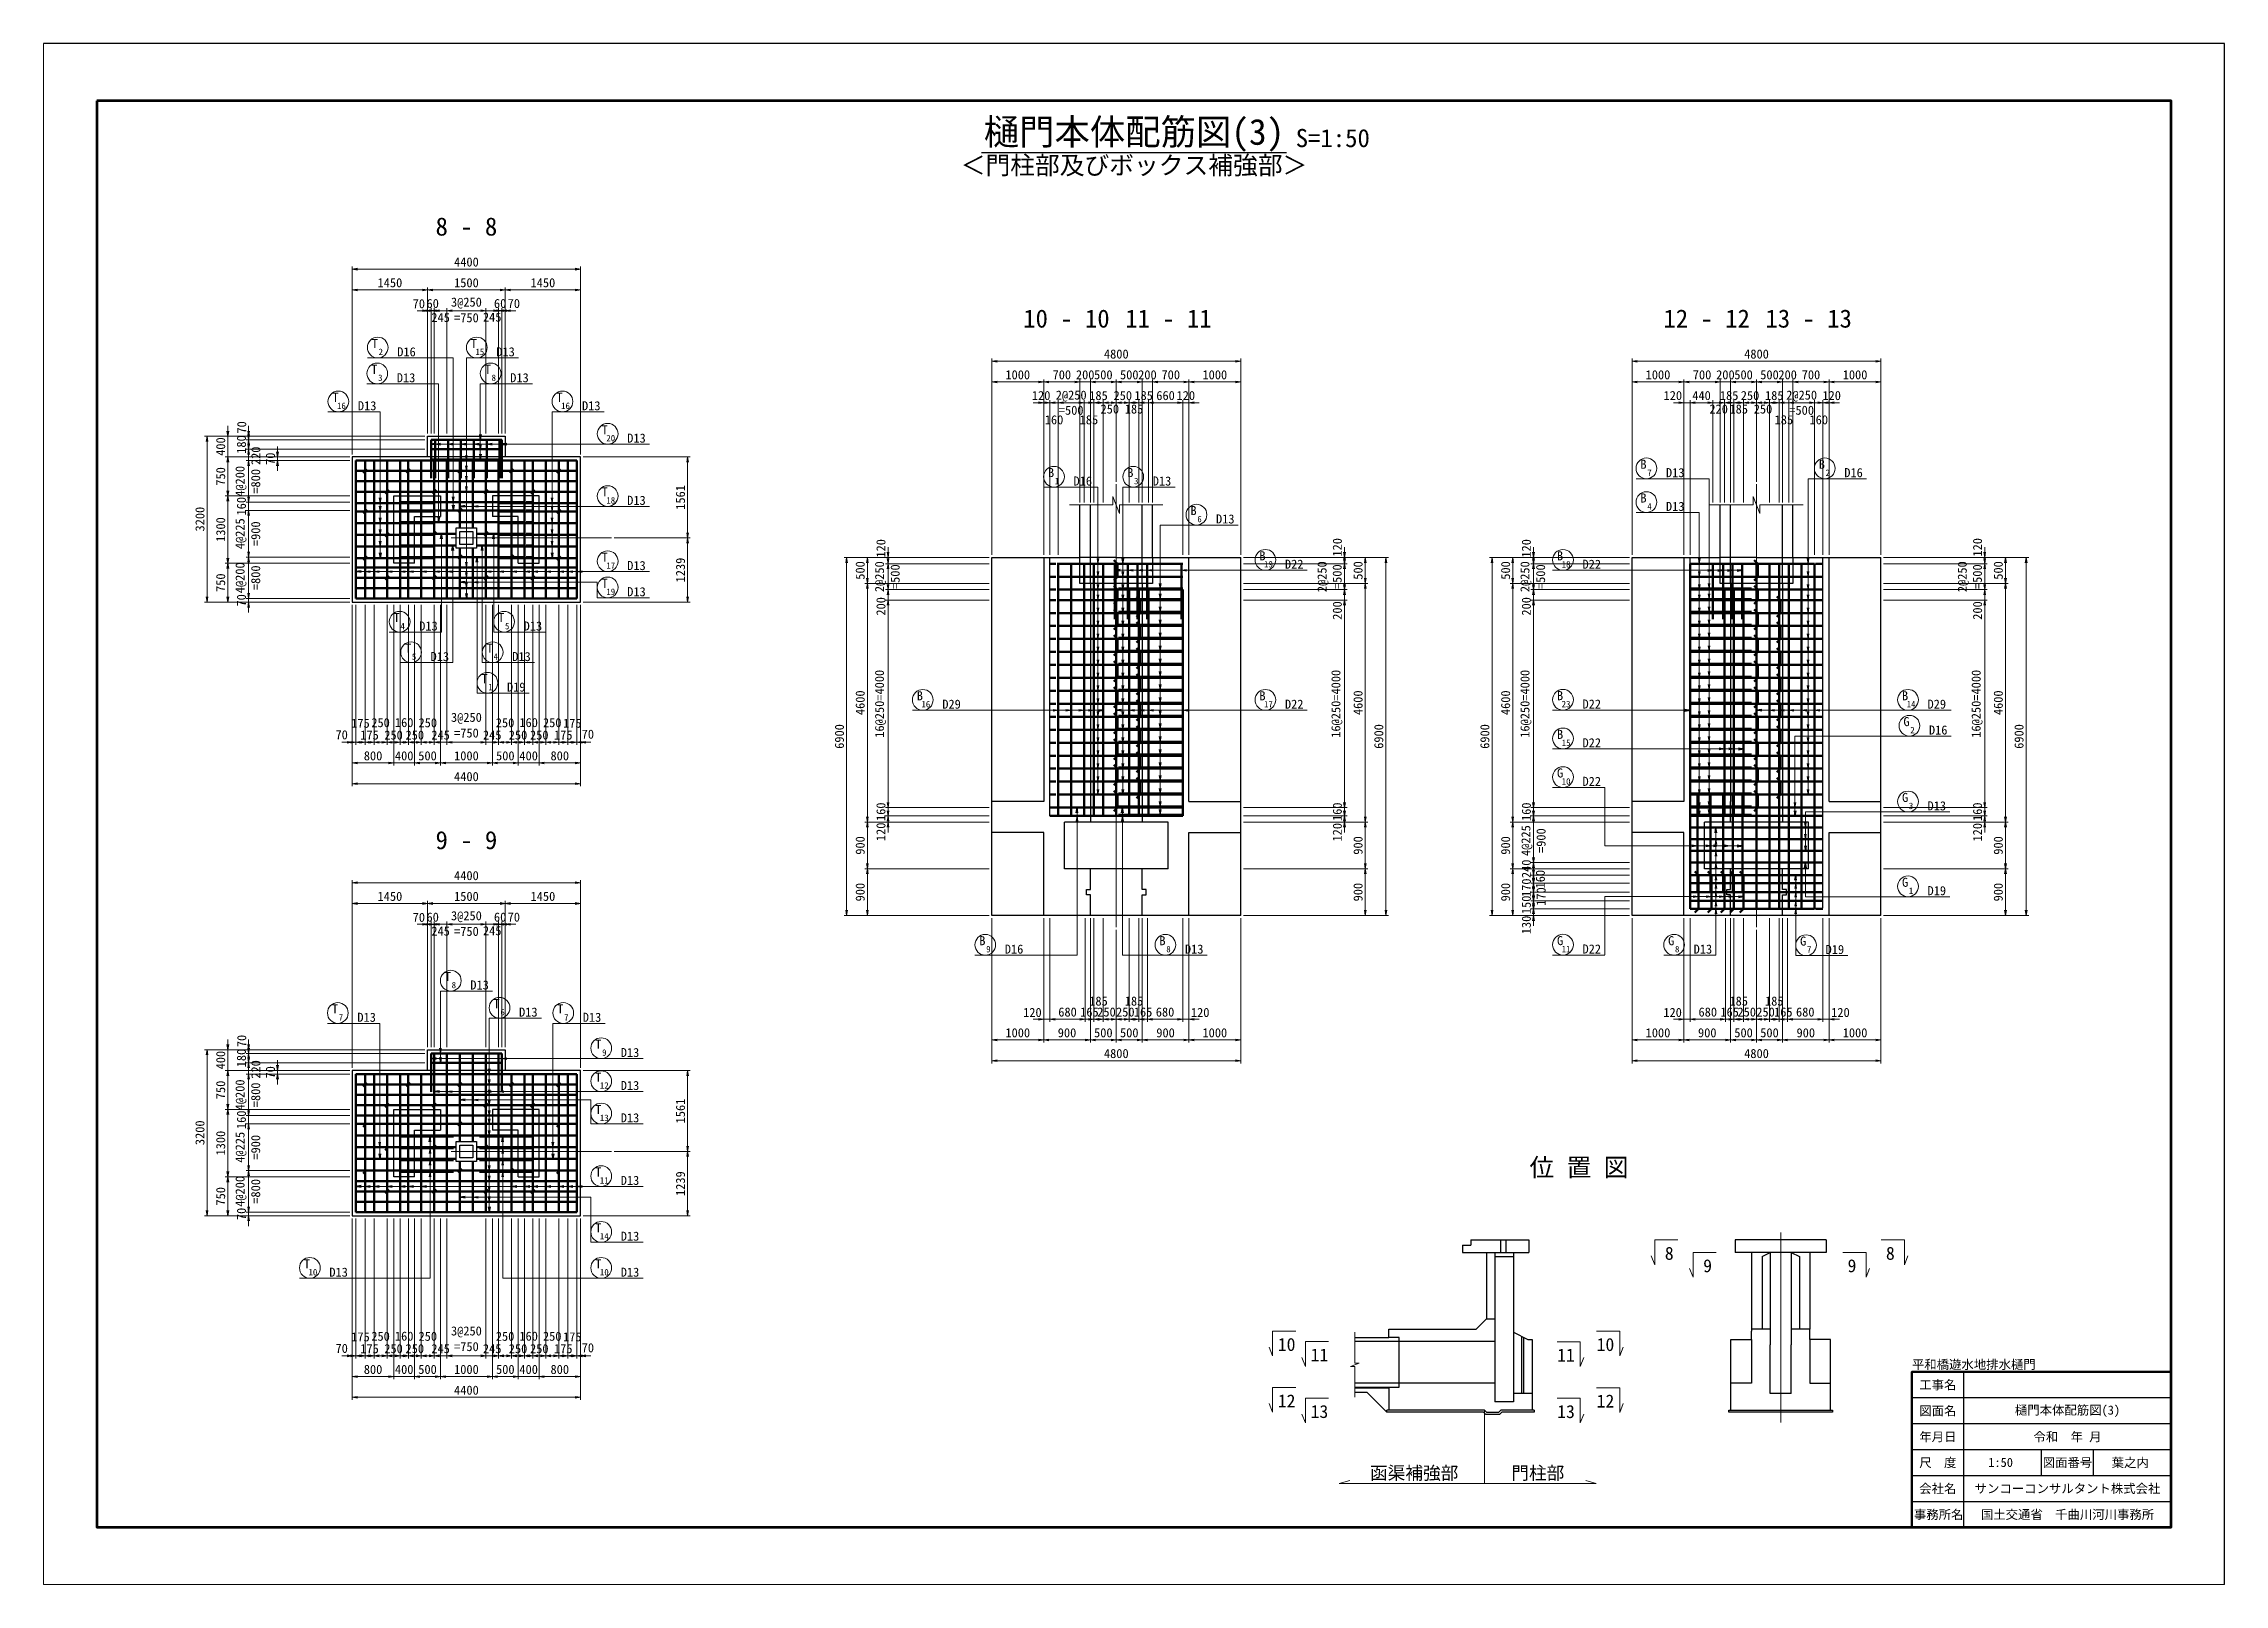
# Paper-space layout '樋門本体配筋図(3)' of a CAD drawing. Header units: millimetres. Extents: x 772 to 1193, y -52 to 245.
# The model-space entities are those that its viewports show. They can reach past a viewport. Long polylines and large blocks are cut down to what shows.
import ezdxf
from ezdxf.enums import TextEntityAlignment as Align

# ---------------------------------------------------------------- set-up
doc = ezdxf.new("R2010")
doc.units = ezdxf.units.MM
doc.header["$LTSCALE"] = 50
doc.header["$PDSIZE"] = 300
doc.linetypes.add('DASHED2', pattern=[0.375, 0.25, -0.125])
doc.linetypes.add('SXF_一点短鎖線', pattern=[9.25, 6, -1.5, 0.25, -1.5])
doc.layers.get('Defpoints').update_dxf_attribs({"color": 151})
for name, color, linetype, lineweight in [('D-BMK', 2, 'SXF_一点短鎖線', 13), ('D-STR', 1, 'Continuous', 25), ('D-STR-DIM', 7, 'Continuous', 13), ('D-STR-HTXT', 7, 'Continuous', 13), ('D-STR-STR1', 2, 'Continuous', 50), ('D-STR-STR3', 4, 'Continuous', 50), ('D-STR-STR4', 1, 'Continuous', 50), ('D-STR-TXT', 7, 'Continuous', 13), ('D-TTL', 2, 'Continuous', 140), ('D-TTL-FRAM', 2, 'Continuous', 50), ('D-TTL-LINE', 7, 'Continuous', 25), ('D-TTL-TXT', 7, 'Continuous', 25)]:
    doc.layers.add(name, color=color, linetype=linetype, lineweight=lineweight)
doc.styles.add('MS ゴシック', font='MS Gothic.ttf')
doc.styles.add('YOKO_GOTHIC', font='MS Gothic.ttf')
doc.dimstyles.new('S50', dxfattribs={"dimscale": 50, "dimtxt": 3.5, "dimasz": 2, "dimexe": 1, "dimexo": 1, "dimgap": 1, "dimtad": 1, "dimdec": 0, "dimzin": 1, "dimdsep": 46, "dimtxsty": 'YOKO_GOTHIC', "dimblk": 'OPEN', "dimcen": 0, "dimclrd": 256, "dimclre": 256, "dimclrt": 256, "dimaunit": 1, "dimadec": 3, "dimazin": 0, "dimtfac": 1, "dimtdec": 0, "dimtix": 1, "dimtmove": 2, "dimatfit": 3, "dimldrblk": 'OPEN', "dimfxl": 1, "dimlwd": -1, "dimlwe": -1, "dimarcsym": 2})

psp = doc.layouts.new('樋門本体配筋図(3)')

msp = doc.modelspace()

# ---------------------------------------------------------------- texts
at = {"layer": 'D-STR-TXT', "style": 'MS ゴシック'}
msp.add_text('＜門柱部及びボックス補強部＞', height=350, dxfattribs=at).set_placement((274594.53, 9255.82), align=Align.BOTTOM_CENTER)
at = {"layer": 'D-STR-TXT'}
for s, height, style, p in [('8 - 8', 350, 'YOKO_GOTHIC', (261721.81, 8180.05)), ('10 - 10', 350, 'YOKO_GOTHIC', (273291.61, 6405.94)), ('11 - 11', 350, 'YOKO_GOTHIC', (275258.74, 6405.94)), ('12 - 12', 350, 'YOKO_GOTHIC', (285636.45, 6405.94)), ('13 - 13', 350, 'YOKO_GOTHIC', (287603.58, 6405.94)), ('T', 175, 'YOKO_GOTHIC', (259955.35, 6014.03)), ('2', 125, 'YOKO_GOTHIC', (260071.01, 5876.23)), ('T', 175, 'YOKO_GOTHIC', (261865.54, 6014.03)), ('15', 125, 'YOKO_GOTHIC', (261981.2, 5876.23)), ('T', 175, 'YOKO_GOTHIC', (259946.69, 5514.03)), ('3', 125, 'YOKO_GOTHIC', (260062.35, 5376.23)), ('T', 175, 'YOKO_GOTHIC', (262133.84, 5514.03)), ('8', 125, 'YOKO_GOTHIC', (262249.5, 5376.23)), ('T', 175, 'YOKO_GOTHIC', (259196.29, 4974.03)), ('T', 175, 'YOKO_GOTHIC', (263518.04, 4974.03)), ('16', 125, 'YOKO_GOTHIC', (259311.95, 4836.23)), ('16', 125, 'YOKO_GOTHIC', (263633.7, 4836.23)), ('T', 175, 'YOKO_GOTHIC', (264389.3, 4350.39)), ('20', 125, 'YOKO_GOTHIC', (264504.97, 4212.59)), ('B', 175, 'YOKO_GOTHIC', (284418.48, 3684.93)), ('B', 175, 'YOKO_GOTHIC', (287857.47, 3684.93)), ('B', 175, 'YOKO_GOTHIC', (272995.38, 3523.69)), ('1', 125, 'YOKO_GOTHIC', (273111.04, 3385.89)), ('B', 175, 'YOKO_GOTHIC', (274523.56, 3523.69)), ('3', 125, 'YOKO_GOTHIC', (274639.22, 3385.89)), ('7', 125, 'YOKO_GOTHIC', (284534.14, 3547.12)), ('2', 125, 'YOKO_GOTHIC', (287973.14, 3547.12)), ('T', 175, 'YOKO_GOTHIC', (264389.3, 3151.01)), ('18', 125, 'YOKO_GOTHIC', (264504.97, 3013.2)), ('B', 175, 'YOKO_GOTHIC', (275742.78, 2791.92)), ('B', 175, 'YOKO_GOTHIC', (284418.48, 3034.31)), ('4', 125, 'YOKO_GOTHIC', (284534.14, 2896.5)), ('6', 125, 'YOKO_GOTHIC', (275858.44, 2654.11)), ('T', 175, 'YOKO_GOTHIC', (264389.3, 1894.13)), ('17', 125, 'YOKO_GOTHIC', (264504.97, 1756.33)), ('T', 175, 'YOKO_GOTHIC', (264389.3, 1389.58)), ('19', 125, 'YOKO_GOTHIC', (264504.97, 1251.77)), ('T', 175, 'YOKO_GOTHIC', (260378.14, 728.36)), ('T', 175, 'YOKO_GOTHIC', (262392.38, 728.36)), ('4', 125, 'YOKO_GOTHIC', (260493.81, 590.56)), ('5', 125, 'YOKO_GOTHIC', (262508.04, 590.56)), ('T', 175, 'YOKO_GOTHIC', (260598, 139.75)), ('5', 125, 'YOKO_GOTHIC', (260713.66, 1.95)), ('T', 175, 'YOKO_GOTHIC', (262172.52, 139.75)), ('4', 125, 'YOKO_GOTHIC', (262288.18, 1.95)), ('T', 175, 'YOKO_GOTHIC', (262070.82, -448.86)), ('1', 125, 'YOKO_GOTHIC', (262186.48, -586.66)), ('G', 175, 'YOKO_GOTHIC', (289489.8, -1276.16)), ('2', 125, 'YOKO_GOTHIC', (289605.47, -1413.97)), ('G', 175, 'YOKO_GOTHIC', (282809.97, -2266.07)), ('10', 125, 'YOKO_GOTHIC', (282925.63, -2403.88)), ('G', 175, 'YOKO_GOTHIC', (289462.51, -2737.93)), ('3', 125, 'YOKO_GOTHIC', (289578.17, -2875.74)), ('9 - 9', 350, 'YOKO_GOTHIC', (261721.81, -3647.82)), ('G', 175, 'YOKO_GOTHIC', (289462.51, -4373.14)), ('1', 125, 'YOKO_GOTHIC', (289578.17, -4510.94)), ('B', 175, 'YOKO_GOTHIC', (271670.43, -5499.44)), ('B', 175, 'YOKO_GOTHIC', (275143.49, -5499.44)), ('G', 175, 'YOKO_GOTHIC', (282809.97, -5497.15)), ('G', 175, 'YOKO_GOTHIC', (284952.51, -5499.44)), ('G', 175, 'YOKO_GOTHIC', (287496.85, -5506.68)), ('9', 125, 'YOKO_GOTHIC', (271786.09, -5637.24)), ('8', 125, 'YOKO_GOTHIC', (275259.15, -5637.24)), ('11', 125, 'YOKO_GOTHIC', (282925.63, -5634.95)), ('8', 125, 'YOKO_GOTHIC', (285068.17, -5637.24)), ('7', 125, 'YOKO_GOTHIC', (287612.51, -5644.49)), ('T', 175, 'YOKO_GOTHIC', (261364.27, -6191.1)), ('8', 125, 'YOKO_GOTHIC', (261479.93, -6328.9)), ('T', 175, 'YOKO_GOTHIC', (259186.36, -6813.84)), ('T', 175, 'YOKO_GOTHIC', (262304.16, -6713.84)), ('T', 175, 'YOKO_GOTHIC', (263532.68, -6813.84)), ('7', 125, 'YOKO_GOTHIC', (259302.02, -6951.64)), ('6', 125, 'YOKO_GOTHIC', (262419.82, -6851.64)), ('7', 125, 'YOKO_GOTHIC', (263648.34, -6951.64)), ('T', 175, 'YOKO_GOTHIC', (264264.92, -7492.71)), ('9', 125, 'YOKO_GOTHIC', (264380.58, -7630.52)), ('T', 175, 'YOKO_GOTHIC', (264264.92, -8128.42)), ('12', 125, 'YOKO_GOTHIC', (264380.58, -8266.22)), ('T', 175, 'YOKO_GOTHIC', (264264.92, -8751.5)), ('13', 125, 'YOKO_GOTHIC', (264380.58, -8889.3)), ('位 置 図', 350, 'YOKO_GOTHIC', (283175.44, -9956.5)), ('T', 175, 'YOKO_GOTHIC', (264264.92, -9958.08)), ('11', 125, 'YOKO_GOTHIC', (264380.58, -10095.89)), ('T', 175, 'YOKO_GOTHIC', (264264.92, -11033.38)), ('14', 125, 'YOKO_GOTHIC', (264380.58, -11171.18)), ('8', 250, 'MS ゴシック', (284914.83, -11562.94)), ('8', 250, 'MS ゴシック', (289178.5, -11562.94)), ('T', 175, 'YOKO_GOTHIC', (258646.58, -11727.17)), ('10', 125, 'YOKO_GOTHIC', (258762.24, -11864.97)), ('T', 175, 'YOKO_GOTHIC', (264264.92, -11727.17)), ('10', 125, 'YOKO_GOTHIC', (264380.58, -11864.97)), ('9', 250, 'MS ゴシック', (285654.83, -11802.94)), ('9', 250, 'MS ゴシック', (288438.5, -11802.94)), ('10', 250, 'YOKO_GOTHIC', (277537.59, -13319.4)), ('11', 250, 'YOKO_GOTHIC', (278170.41, -13522.94)), ('11', 250, 'YOKO_GOTHIC', (282924.42, -13524.4)), ('10', 250, 'YOKO_GOTHIC', (283685.21, -13320.86)), ('12', 250, 'YOKO_GOTHIC', (277537.59, -14408.88)), ('12', 250, 'YOKO_GOTHIC', (283685.21, -14410.34)), ('13', 250, 'YOKO_GOTHIC', (278170.41, -14612.43)), ('13', 250, 'YOKO_GOTHIC', (282924.42, -14613.89))]:
    msp.add_text(s, height=height, dxfattribs=dict(at, style=style)).set_placement(p, align=Align.CENTER)
at = {"layer": 'D-STR-TXT', "style": 'YOKO_GOTHIC'}
for s, p in [('D16', (260388.15, 5852.35)), ('D13', (262298.33, 5852.35)), ('D13', (260379.49, 5352.35)), ('D13', (262566.64, 5352.35)), ('D13', (259629.09, 4812.35)), ('D13', (263950.83, 4812.35)), ('D13', (264822.1, 4188.71)), ('D16', (273428.18, 3362.01)), ('D13', (274956.36, 3362.01)), ('D13', (284851.27, 3523.24)), ('D16', (288290.27, 3523.24)), ('D13', (264822.1, 2989.32)), ('D13', (284851.27, 2872.62)), ('D13', (276175.57, 2630.23)), ('D13', (264822.1, 1732.45)), ('D13', (264822.1, 1227.89)), ('D13', (260810.94, 566.68)), ('D13', (262825.18, 566.68)), ('D13', (261030.8, -21.93)), ('D13', (262605.32, -21.93)), ('D19', (262503.61, -610.54)), ('D16', (289922.6, -1437.85)), ('D22', (283242.77, -2427.76)), ('D13', (289895.31, -2899.62)), ('D19', (289895.31, -4534.82)), ('D16', (272103.22, -5661.12)), ('D13', (275576.28, -5661.12)), ('D22', (283242.77, -5658.83)), ('D13', (285385.31, -5661.12)), ('D19', (287929.65, -5668.37)), ('D13', (261797.06, -6352.78)), ('D13', (262736.96, -6875.52)), ('D13', (259619.15, -6975.52)), ('D13', (263965.47, -6975.52)), ('D13', (264697.72, -7654.4)), ('D13', (264697.72, -8290.1)), ('D13', (264697.72, -8913.18)), ('D13', (264697.72, -10119.77)), ('D13', (264697.72, -11195.06)), ('D13', (259079.38, -11888.85)), ('D13', (264697.72, -11888.85))]:
    msp.add_text(s, height=175, dxfattribs=at).set_placement(p)
at = {"layer": 'D-STR-TXT', "color": 1, "style": 'YOKO_GOTHIC'}
for s, height, p in [('B', 175, (277071.69, 1920.34)), ('19', 125, (277187.35, 1782.53)), ('B', 175, (282809.97, 1919.51)), ('18', 125, (282925.63, 1781.71)), ('B', 175, (270465.13, -778.29)), ('16', 125, (270580.79, -916.09)), ('B', 175, (277071.69, -778.33)), ('17', 125, (277187.35, -916.13)), ('B', 175, (289462.51, -777.52)), ('14', 125, (289578.17, -915.33)), ('B', 175, (282809.97, -1522.22)), ('15', 125, (282925.63, -1660.03))]:
    msp.add_text(s, height=height, dxfattribs=at).set_placement(p, align=Align.CENTER)
for s, p in [('D22', (277504.48, 1758.65)), ('D22', (283242.77, 1757.83)), ('D29', (270897.92, -939.97)), ('D22', (277504.48, -940.01)), ('D29', (289895.31, -939.21)), ('D22', (283242.77, -1683.91))]:
    msp.add_text(s, height=175, dxfattribs=at).set_placement(p)
at = {"layer": 'D-STR-TXT', "color": 6, "style": 'YOKO_GOTHIC'}
for s, height, p in [('B', 175, (282809.97, -775.73)), ('23', 125, (282925.63, -913.53))]:
    msp.add_text(s, height=height, dxfattribs=at).set_placement(p, align=Align.CENTER)
msp.add_text('D22', height=175, dxfattribs=at).set_placement((283242.77, -937.41))
at = {"layer": 'D-STR-TXT', "style": 'YOKO_GOTHIC'}
for s, p in [('函渠補強部', (279144.26, -15872.82)), ('門柱部', (281868.84, -15872.82))]:
    msp.add_text(s, height=250, dxfattribs=at).set_placement(p, align=Align.BOTTOM_LEFT)
at = {"layer": 'D-TTL-TXT', "style": 'MS ゴシック'}
for s, height, p in [('樋門本体配筋図(3)', 500, (274594.53, 9780)), ('S=1:50', 350, (278427.83, 9780))]:
    msp.add_text(s, height=height, dxfattribs=at).set_placement(p, align=Align.BOTTOM_CENTER)
msp.add_text('平和橋遊水地排水樋門', height=175, dxfattribs=at).set_placement((289594.53, -13720), align=Align.BOTTOM_LEFT)
for s, p in [('工事名', (290094.53, -13970)), ('図面名', (290094.53, -14470)), ('樋門本体配筋図(3)', (292594.53, -14470)), ('年月日', (290094.53, -14970)), ('令和  年 月', (292594.53, -14970)), ('尺\u3000度', (290094.53, -15470)), ('1:50', (291304.43, -15470)), ('図面番号', (292594.53, -15470)), ('葉之内', (293804.43, -15470)), ('会社名', (290094.53, -15970)), ('サンコーコンサルタント株式会社', (292594.53, -15970)), ('事務所名', (290110.6, -16470)), ('国土交通省\u3000千曲川河川事務所', (292594.53, -16470))]:
    msp.add_text(s, height=175, dxfattribs=at).set_placement(p, align=Align.MIDDLE)

# ---------------------------------------------------------------- blocks, each defined once
blk = doc.blocks.new('_Open')
at = {"color": 0, "linetype": 'ByBlock', "lineweight": -2}
for p, q in [((-1, 0.17), (0, 0)), ((-1, -0.17), (0, 0)), ((0, 0), (-1, 0))]:
    blk.add_line(p, q, dxfattribs=at)
blk = doc.blocks.new('*D4090')
at = {"layer": 'D-STR-DIM', "transparency": 16777216}
for p, q in [((259522, 3963), (259522, 7582)), ((263922, 3963), (263922, 7582)), ((259622, 7532), (263822, 7532))]:
    blk.add_line(p, q, dxfattribs=at)
at = {"layer": 'Defpoints', "color": 0, "transparency": 16777216}
for p in [(263922, 7532), (259522, 3913), (263922, 3913)]:
    blk.add_point(p, dxfattribs=at)
at = {"layer": 'D-STR-DIM', "transparency": 16777216, "xscale": 100, "yscale": 100, "zscale": 100, "rotation": 180}
blk.add_blockref('_Open', (259522, 7532), dxfattribs=at)
at = {"layer": 'D-STR-DIM', "transparency": 16777216, "xscale": 100, "yscale": 100, "zscale": 100}
blk.add_blockref('_Open', (263922, 7532), dxfattribs=at)
at = {"layer": 'D-STR-DIM', "transparency": 16777216, "insert": (261722, 7670), "char_height": 175, "attachment_point": 5, "style": 'YOKO_GOTHIC'}
blk.add_mtext('4400', dxfattribs=at)
blk = doc.blocks.new('*D4091')
at = {"layer": 'D-STR-DIM', "transparency": 16777216}
for p, q in [((259522, 3963), (259522, 7182)), ((260972, 4363), (260972, 7182)), ((259622, 7132), (260872, 7132))]:
    blk.add_line(p, q, dxfattribs=at)
at = {"layer": 'Defpoints', "color": 0, "transparency": 16777216}
for p in [(260972, 7132), (260972, 4313), (259522, 3913)]:
    blk.add_point(p, dxfattribs=at)
at = {"layer": 'D-STR-DIM', "transparency": 16777216, "xscale": 100, "yscale": 100, "zscale": 100, "rotation": 180}
blk.add_blockref('_Open', (259522, 7132), dxfattribs=at)
at = {"layer": 'D-STR-DIM', "transparency": 16777216, "xscale": 100, "yscale": 100, "zscale": 100}
blk.add_blockref('_Open', (260972, 7132), dxfattribs=at)
at = {"layer": 'D-STR-DIM', "transparency": 16777216, "insert": (260247, 7270), "char_height": 175, "attachment_point": 5, "style": 'YOKO_GOTHIC'}
blk.add_mtext('1450', dxfattribs=at)
blk = doc.blocks.new('*D4092')
at = {"layer": 'D-STR-DIM', "transparency": 16777216}
for p, q in [((260972, 4363), (260972, 7182)), ((262472, 4363), (262472, 7182)), ((261072, 7132), (262372, 7132))]:
    blk.add_line(p, q, dxfattribs=at)
at = {"layer": 'Defpoints', "color": 0, "transparency": 16777216}
for p in [(262472, 7132), (260972, 4313), (262472, 4313)]:
    blk.add_point(p, dxfattribs=at)
at = {"layer": 'D-STR-DIM', "transparency": 16777216, "xscale": 100, "yscale": 100, "zscale": 100, "rotation": 180}
blk.add_blockref('_Open', (260972, 7132), dxfattribs=at)
at = {"layer": 'D-STR-DIM', "transparency": 16777216, "xscale": 100, "yscale": 100, "zscale": 100}
blk.add_blockref('_Open', (262472, 7132), dxfattribs=at)
at = {"layer": 'D-STR-DIM', "transparency": 16777216, "insert": (261722, 7270), "char_height": 175, "attachment_point": 5, "style": 'YOKO_GOTHIC'}
blk.add_mtext('1500', dxfattribs=at)
blk = doc.blocks.new('*D4093')
at = {"layer": 'D-STR-DIM', "transparency": 16777216}
for p, q in [((262472, 4363), (262472, 7182)), ((263922, 3963), (263922, 7182)), ((262572, 7132), (263822, 7132))]:
    blk.add_line(p, q, dxfattribs=at)
at = {"layer": 'Defpoints', "color": 0, "transparency": 16777216}
for p in [(263922, 7132), (262472, 4313), (263922, 3913)]:
    blk.add_point(p, dxfattribs=at)
at = {"layer": 'D-STR-DIM', "transparency": 16777216, "xscale": 100, "yscale": 100, "zscale": 100, "rotation": 180}
blk.add_blockref('_Open', (262472, 7132), dxfattribs=at)
at = {"layer": 'D-STR-DIM', "transparency": 16777216, "xscale": 100, "yscale": 100, "zscale": 100}
blk.add_blockref('_Open', (263922, 7132), dxfattribs=at)
at = {"layer": 'D-STR-DIM', "transparency": 16777216, "insert": (263197, 7270), "char_height": 175, "attachment_point": 5, "style": 'YOKO_GOTHIC'}
blk.add_mtext('1450', dxfattribs=at)
blk = doc.blocks.new('*D4094')
at = {"layer": 'D-STR-DIM', "transparency": 16777216}
for p, q in [((261347, 4363), (261347, 6782)), ((261447, 6732), (261997, 6732)), ((262097, 4363), (262097, 6782))]:
    blk.add_line(p, q, dxfattribs=at)
at = {"layer": 'Defpoints', "color": 0, "transparency": 16777216}
for p in [(262097, 6732), (261347, 4313), (262097, 4313)]:
    blk.add_point(p, dxfattribs=at)
at = {"layer": 'D-STR-DIM', "transparency": 16777216, "xscale": 100, "yscale": 100, "zscale": 100, "rotation": 180}
blk.add_blockref('_Open', (261347, 6732), dxfattribs=at)
at = {"layer": 'D-STR-DIM', "transparency": 16777216, "xscale": 100, "yscale": 100, "zscale": 100}
blk.add_blockref('_Open', (262097, 6732), dxfattribs=at)
at = {"layer": 'D-STR-DIM', "transparency": 16777216, "char_height": 175, "attachment_point": 5, "style": 'YOKO_GOTHIC'}
for s, insert in [('3@250', (261722, 6879)), ('=750', (261722, 6595))]:
    blk.add_mtext(s, dxfattribs=dict(at, insert=insert))
blk = doc.blocks.new('*D4095')
at = {"layer": 'D-STR-DIM', "transparency": 16777216}
for p, q in [((260872, 6732), (260772, 6732)), ((260972, 4363), (260972, 6782)), ((260972, 6732), (261042, 6732)), ((261042, 4363), (261042, 6782)), ((261142, 6732), (261242, 6732))]:
    blk.add_line(p, q, dxfattribs=at)
at = {"layer": 'Defpoints', "color": 0, "transparency": 16777216}
for p in [(261042, 6732), (260972, 4313), (261042, 4313)]:
    blk.add_point(p, dxfattribs=at)
at = {"layer": 'D-STR-DIM', "transparency": 16777216, "xscale": 100, "yscale": 100, "zscale": 100}
blk.add_blockref('_Open', (260972, 6732), dxfattribs=at)
at = {"layer": 'D-STR-DIM', "transparency": 16777216, "xscale": 100, "yscale": 100, "zscale": 100, "rotation": 180}
blk.add_blockref('_Open', (261042, 6732), dxfattribs=at)
at = {"layer": 'D-STR-DIM', "transparency": 16777216, "insert": (260804, 6866), "char_height": 175, "attachment_point": 5, "style": 'YOKO_GOTHIC'}
blk.add_mtext('70', dxfattribs=at)
blk = doc.blocks.new('*D4096')
at = {"layer": 'D-STR-DIM', "transparency": 16777216}
for p, q in [((262302, 6732), (262202, 6732)), ((262402, 4363), (262402, 6782)), ((262402, 6732), (262472, 6732)), ((262472, 4363), (262472, 6782)), ((262572, 6732), (262672, 6732))]:
    blk.add_line(p, q, dxfattribs=at)
at = {"layer": 'Defpoints', "color": 0, "transparency": 16777216}
for p in [(262472, 6732), (262402, 4313), (262472, 4313)]:
    blk.add_point(p, dxfattribs=at)
at = {"layer": 'D-STR-DIM', "transparency": 16777216, "xscale": 100, "yscale": 100, "zscale": 100}
blk.add_blockref('_Open', (262402, 6732), dxfattribs=at)
at = {"layer": 'D-STR-DIM', "transparency": 16777216, "xscale": 100, "yscale": 100, "zscale": 100, "rotation": 180}
blk.add_blockref('_Open', (262472, 6732), dxfattribs=at)
at = {"layer": 'D-STR-DIM', "transparency": 16777216, "insert": (262636, 6870), "char_height": 175, "attachment_point": 5, "style": 'YOKO_GOTHIC'}
blk.add_mtext('70', dxfattribs=at)
blk = doc.blocks.new('*D4097')
at = {"layer": 'D-STR-DIM', "transparency": 16777216}
for p, q in [((260942, 6732), (260842, 6732)), ((261042, 4363), (261042, 6782)), ((261042, 6732), (261102, 6732)), ((261102, 4363), (261102, 6782)), ((261202, 6732), (261302, 6732))]:
    blk.add_line(p, q, dxfattribs=at)
at = {"layer": 'Defpoints', "color": 0, "transparency": 16777216}
for p in [(261102, 6732), (261042, 4313), (261102, 4313)]:
    blk.add_point(p, dxfattribs=at)
at = {"layer": 'D-STR-DIM', "transparency": 16777216, "xscale": 100, "yscale": 100, "zscale": 100}
blk.add_blockref('_Open', (261042, 6732), dxfattribs=at)
at = {"layer": 'D-STR-DIM', "transparency": 16777216, "xscale": 100, "yscale": 100, "zscale": 100, "rotation": 180}
blk.add_blockref('_Open', (261102, 6732), dxfattribs=at)
at = {"layer": 'D-STR-DIM', "transparency": 16777216, "insert": (261072, 6870), "char_height": 175, "attachment_point": 5, "style": 'YOKO_GOTHIC'}
blk.add_mtext('60', dxfattribs=at)
blk = doc.blocks.new('*D4098')
at = {"layer": 'D-STR-DIM', "transparency": 16777216}
for p, q in [((262242, 6732), (262142, 6732)), ((262342, 4363), (262342, 6782)), ((262342, 6732), (262402, 6732)), ((262402, 4363), (262402, 6782)), ((262502, 6732), (262602, 6732))]:
    blk.add_line(p, q, dxfattribs=at)
at = {"layer": 'Defpoints', "color": 0, "transparency": 16777216}
for p in [(262402, 6732), (262342, 4313), (262402, 4313)]:
    blk.add_point(p, dxfattribs=at)
at = {"layer": 'D-STR-DIM', "transparency": 16777216, "xscale": 100, "yscale": 100, "zscale": 100}
blk.add_blockref('_Open', (262342, 6732), dxfattribs=at)
at = {"layer": 'D-STR-DIM', "transparency": 16777216, "xscale": 100, "yscale": 100, "zscale": 100, "rotation": 180}
blk.add_blockref('_Open', (262402, 6732), dxfattribs=at)
at = {"layer": 'D-STR-DIM', "transparency": 16777216, "insert": (262372, 6870), "char_height": 175, "attachment_point": 5, "style": 'YOKO_GOTHIC'}
blk.add_mtext('60', dxfattribs=at)
blk = doc.blocks.new('*D4099')
at = {"layer": 'D-STR-DIM', "transparency": 16777216}
for p, q in [((260922, 4313), (256672, 4313)), ((256722, 4213), (256722, 1214)), ((259472, 1114), (256672, 1114))]:
    blk.add_line(p, q, dxfattribs=at)
at = {"layer": 'Defpoints', "color": 0, "transparency": 16777216}
for p in [(260972, 4313), (256722, 1114), (259522, 1114)]:
    blk.add_point(p, dxfattribs=at)
at = {"layer": 'D-STR-DIM', "transparency": 16777216, "xscale": 100, "yscale": 100, "zscale": 100}
for p, rotation in [((256722, 4313), 90), ((256722, 1114), 270)]:
    blk.add_blockref('_Open', p, dxfattribs=dict(at, rotation=rotation))
at = {"layer": 'D-STR-DIM', "transparency": 16777216, "insert": (256584, 2714), "char_height": 175, "attachment_point": 5, "rotation": 90, "style": 'YOKO_GOTHIC'}
blk.add_mtext('3200', dxfattribs=at)
blk = doc.blocks.new('*D4100')
at = {"layer": 'D-STR-DIM', "transparency": 16777216}
for p, q in [((259472, 3913), (257072, 3913)), ((257122, 3813), (257122, 3263)), ((259472, 3163), (257072, 3163))]:
    blk.add_line(p, q, dxfattribs=at)
at = {"layer": 'Defpoints', "color": 0, "transparency": 16777216}
for p in [(259522, 3913), (257122, 3163), (259522, 3163)]:
    blk.add_point(p, dxfattribs=at)
at = {"layer": 'D-STR-DIM', "transparency": 16777216, "xscale": 100, "yscale": 100, "zscale": 100}
for p, rotation in [((257122, 3913), 90), ((257122, 3163), 270)]:
    blk.add_blockref('_Open', p, dxfattribs=dict(at, rotation=rotation))
at = {"layer": 'D-STR-DIM', "transparency": 16777216, "insert": (256984, 3538), "char_height": 175, "attachment_point": 5, "rotation": 90, "style": 'YOKO_GOTHIC'}
blk.add_mtext('750', dxfattribs=at)
blk = doc.blocks.new('*D4101')
at = {"layer": 'D-STR-DIM', "transparency": 16777216}
for p, q in [((259472, 3163), (257072, 3163)), ((257122, 3063), (257122, 1963)), ((259472, 1863), (257072, 1863))]:
    blk.add_line(p, q, dxfattribs=at)
at = {"layer": 'Defpoints', "color": 0, "transparency": 16777216}
for p in [(259522, 3163), (257122, 1863), (259522, 1863)]:
    blk.add_point(p, dxfattribs=at)
at = {"layer": 'D-STR-DIM', "transparency": 16777216, "xscale": 100, "yscale": 100, "zscale": 100}
for p, rotation in [((257122, 3163), 90), ((257122, 1863), 270)]:
    blk.add_blockref('_Open', p, dxfattribs=dict(at, rotation=rotation))
at = {"layer": 'D-STR-DIM', "transparency": 16777216, "insert": (256984, 2513), "char_height": 175, "attachment_point": 5, "rotation": 90, "style": 'YOKO_GOTHIC'}
blk.add_mtext('1300', dxfattribs=at)
blk = doc.blocks.new('*D4102')
at = {"layer": 'D-STR-DIM', "transparency": 16777216}
for p, q in [((259472, 1863), (257072, 1863)), ((257122, 1763), (257122, 1214)), ((259472, 1114), (257072, 1114))]:
    blk.add_line(p, q, dxfattribs=at)
at = {"layer": 'Defpoints', "color": 0, "transparency": 16777216}
for p in [(259522, 1863), (257122, 1114), (259522, 1114)]:
    blk.add_point(p, dxfattribs=at)
at = {"layer": 'D-STR-DIM', "transparency": 16777216, "xscale": 100, "yscale": 100, "zscale": 100}
for p, rotation in [((257122, 1863), 90), ((257122, 1114), 270)]:
    blk.add_blockref('_Open', p, dxfattribs=dict(at, rotation=rotation))
at = {"layer": 'D-STR-DIM', "transparency": 16777216, "insert": (256984, 1489), "char_height": 175, "attachment_point": 5, "rotation": 90, "style": 'YOKO_GOTHIC'}
blk.add_mtext('750', dxfattribs=at)
blk = doc.blocks.new('*D4103')
at = {"layer": 'D-STR-DIM', "transparency": 16777216}
for p, q in [((259472, 4313), (257472, 4313)), ((260922, 4243), (257472, 4243)), ((257522, 4413), (257522, 4513)), ((257522, 4313), (257522, 4243)), ((257522, 4143), (257522, 4043))]:
    blk.add_line(p, q, dxfattribs=at)
at = {"layer": 'Defpoints', "color": 0, "transparency": 16777216}
for p in [(257522, 4243), (259522, 4313), (260972, 4243)]:
    blk.add_point(p, dxfattribs=at)
at = {"layer": 'D-STR-DIM', "transparency": 16777216, "xscale": 100, "yscale": 100, "zscale": 100}
for p, rotation in [((257522, 4313), 270), ((257522, 4243), 90)]:
    blk.add_blockref('_Open', p, dxfattribs=dict(at, rotation=rotation))
at = {"layer": 'D-STR-DIM', "transparency": 16777216, "insert": (257390, 4483), "char_height": 175, "attachment_point": 5, "rotation": 90, "style": 'YOKO_GOTHIC'}
blk.add_mtext('70', dxfattribs=at)
blk = doc.blocks.new('*D4104')
at = {"layer": 'D-STR-DIM', "transparency": 16777216}
for p, q in [((260922, 4243), (257472, 4243)), ((257522, 4343), (257522, 4443)), ((257522, 4243), (257522, 4063)), ((260922, 4063), (257472, 4063)), ((257522, 3963), (257522, 3863))]:
    blk.add_line(p, q, dxfattribs=at)
at = {"layer": 'Defpoints', "color": 0, "transparency": 16777216}
for p in [(260972, 4243), (257522, 4063), (260972, 4063)]:
    blk.add_point(p, dxfattribs=at)
at = {"layer": 'D-STR-DIM', "transparency": 16777216, "xscale": 100, "yscale": 100, "zscale": 100}
for p, rotation in [((257522, 4243), 270), ((257522, 4063), 90)]:
    blk.add_blockref('_Open', p, dxfattribs=dict(at, rotation=rotation))
at = {"layer": 'D-STR-DIM', "transparency": 16777216, "insert": (257384, 4153), "char_height": 175, "attachment_point": 5, "rotation": 90, "style": 'YOKO_GOTHIC'}
blk.add_mtext('180', dxfattribs=at)
blk = doc.blocks.new('*D4105')
at = {"layer": 'D-STR-DIM', "transparency": 16777216}
for p, q in [((259472, 3843), (257472, 3843)), ((257522, 3743), (257522, 3143)), ((259472, 3043), (257472, 3043))]:
    blk.add_line(p, q, dxfattribs=at)
at = {"layer": 'Defpoints', "color": 0, "transparency": 16777216}
for p in [(259522, 3843), (257522, 3043), (259522, 3043)]:
    blk.add_point(p, dxfattribs=at)
at = {"layer": 'D-STR-DIM', "transparency": 16777216, "xscale": 100, "yscale": 100, "zscale": 100}
for p, rotation in [((257522, 3843), 90), ((257522, 3043), 270)]:
    blk.add_blockref('_Open', p, dxfattribs=dict(at, rotation=rotation))
at = {"layer": 'D-STR-DIM', "transparency": 16777216, "char_height": 175, "attachment_point": 5, "rotation": 90, "style": 'YOKO_GOTHIC'}
for s, insert in [('4@200', (257375, 3443)), ('=800', (257659, 3443))]:
    blk.add_mtext(s, dxfattribs=dict(at, insert=insert))
blk = doc.blocks.new('*D4106')
at = {"layer": 'D-STR-DIM', "transparency": 16777216}
for p, q in [((259472, 3043), (257472, 3043)), ((257522, 3143), (257522, 3243)), ((257522, 3043), (257522, 2883)), ((259472, 2883), (257472, 2883)), ((257522, 2783), (257522, 2683))]:
    blk.add_line(p, q, dxfattribs=at)
at = {"layer": 'Defpoints', "color": 0, "transparency": 16777216}
for p in [(259522, 3043), (257522, 2883), (259522, 2883)]:
    blk.add_point(p, dxfattribs=at)
at = {"layer": 'D-STR-DIM', "transparency": 16777216, "xscale": 100, "yscale": 100, "zscale": 100}
for p, rotation in [((257522, 3043), 270), ((257522, 2883), 90)]:
    blk.add_blockref('_Open', p, dxfattribs=dict(at, rotation=rotation))
at = {"layer": 'D-STR-DIM', "transparency": 16777216, "insert": (257384, 2963), "char_height": 175, "attachment_point": 5, "rotation": 90, "style": 'YOKO_GOTHIC'}
blk.add_mtext('160', dxfattribs=at)
blk = doc.blocks.new('*D4107')
at = {"layer": 'D-STR-DIM', "transparency": 16777216}
for p, q in [((259472, 1983), (257472, 1983)), ((257522, 1883), (257522, 1284)), ((259472, 1184), (257472, 1184))]:
    blk.add_line(p, q, dxfattribs=at)
at = {"layer": 'Defpoints', "color": 0, "transparency": 16777216}
for p in [(259522, 1983), (257522, 1184), (259522, 1184)]:
    blk.add_point(p, dxfattribs=at)
at = {"layer": 'D-STR-DIM', "transparency": 16777216, "xscale": 100, "yscale": 100, "zscale": 100}
for p, rotation in [((257522, 1983), 90), ((257522, 1184), 270)]:
    blk.add_blockref('_Open', p, dxfattribs=dict(at, rotation=rotation))
at = {"layer": 'D-STR-DIM', "transparency": 16777216, "char_height": 175, "attachment_point": 5, "rotation": 90, "style": 'YOKO_GOTHIC'}
for s, insert in [('4@200', (257375, 1584)), ('=800', (257659, 1584))]:
    blk.add_mtext(s, dxfattribs=dict(at, insert=insert))
blk = doc.blocks.new('*D4108')
at = {"layer": 'D-STR-DIM', "transparency": 16777216}
for p, q in [((257522, 1284), (257522, 1384)), ((259472, 1184), (257472, 1184)), ((259472, 1114), (257472, 1114)), ((257522, 1184), (257522, 1114)), ((257522, 1014), (257522, 914))]:
    blk.add_line(p, q, dxfattribs=at)
at = {"layer": 'Defpoints', "color": 0, "transparency": 16777216}
for p in [(257522, 1114), (259522, 1184), (259522, 1114)]:
    blk.add_point(p, dxfattribs=at)
at = {"layer": 'D-STR-DIM', "transparency": 16777216, "xscale": 100, "yscale": 100, "zscale": 100}
for p, rotation in [((257522, 1184), 270), ((257522, 1114), 90)]:
    blk.add_blockref('_Open', p, dxfattribs=dict(at, rotation=rotation))
at = {"layer": 'D-STR-DIM', "transparency": 16777216, "insert": (257384, 1149), "char_height": 175, "attachment_point": 5, "rotation": 90, "style": 'YOKO_GOTHIC'}
blk.add_mtext('70', dxfattribs=at)
blk = doc.blocks.new('*D4109')
at = {"layer": 'D-STR-DIM', "transparency": 16777216}
for p, q in [((257522, 4163), (257522, 4263)), ((260922, 4063), (257472, 4063)), ((259472, 3843), (257472, 3843)), ((257522, 3843), (257522, 4063)), ((257522, 3743), (257522, 3643))]:
    blk.add_line(p, q, dxfattribs=at)
at = {"layer": 'Defpoints', "color": 0, "transparency": 16777216}
for p in [(257522, 4063), (259522, 3843), (260972, 4063)]:
    blk.add_point(p, dxfattribs=at)
at = {"layer": 'D-STR-DIM', "transparency": 16777216, "xscale": 100, "yscale": 100, "zscale": 100}
for p, rotation in [((257522, 4063), 270), ((257522, 3843), 90)]:
    blk.add_blockref('_Open', p, dxfattribs=dict(at, rotation=rotation))
at = {"layer": 'D-STR-DIM', "transparency": 16777216, "insert": (257663, 3935), "char_height": 175, "attachment_point": 5, "rotation": 90, "style": 'YOKO_GOTHIC'}
blk.add_mtext('220', dxfattribs=at)
blk = doc.blocks.new('*D4110')
at = {"layer": 'D-STR-DIM', "transparency": 16777216}
for p, q in [((259472, 2883), (257472, 2883)), ((257522, 2083), (257522, 2783)), ((259472, 1983), (257472, 1983))]:
    blk.add_line(p, q, dxfattribs=at)
at = {"layer": 'Defpoints', "color": 0, "transparency": 16777216}
for p in [(257522, 2883), (259522, 2883), (259522, 1983)]:
    blk.add_point(p, dxfattribs=at)
at = {"layer": 'D-STR-DIM', "transparency": 16777216, "xscale": 100, "yscale": 100, "zscale": 100}
for p, rotation in [((257522, 2883), 90), ((257522, 1983), 270)]:
    blk.add_blockref('_Open', p, dxfattribs=dict(at, rotation=rotation))
at = {"layer": 'D-STR-DIM', "transparency": 16777216, "char_height": 175, "attachment_point": 5, "rotation": 90, "style": 'YOKO_GOTHIC'}
for s, insert in [('4@225', (257375, 2433)), ('=900', (257659, 2433))]:
    blk.add_mtext(s, dxfattribs=dict(at, insert=insert))
blk = doc.blocks.new('*D4111')
at = {"layer": 'D-STR-DIM', "transparency": 16777216}
for p, q in [((260922, 4313), (257072, 4313)), ((257122, 4413), (257122, 4513)), ((257122, 3913), (257122, 4313)), ((259472, 3913), (257072, 3913)), ((257122, 3813), (257122, 3713))]:
    blk.add_line(p, q, dxfattribs=at)
at = {"layer": 'Defpoints', "color": 0, "transparency": 16777216}
for p in [(257122, 4313), (260972, 4313), (259522, 3913)]:
    blk.add_point(p, dxfattribs=at)
at = {"layer": 'D-STR-DIM', "transparency": 16777216, "xscale": 100, "yscale": 100, "zscale": 100}
for p, rotation in [((257122, 4313), 270), ((257122, 3913), 90)]:
    blk.add_blockref('_Open', p, dxfattribs=dict(at, rotation=rotation))
at = {"layer": 'D-STR-DIM', "transparency": 16777216, "insert": (256984, 4113), "char_height": 175, "attachment_point": 5, "rotation": 90, "style": 'YOKO_GOTHIC'}
blk.add_mtext('400', dxfattribs=at)
blk = doc.blocks.new('*D4112')
at = {"layer": 'D-STR-DIM', "transparency": 16777216}
for p, q in [((259472, 3913), (258030, 3913)), ((259472, 3843), (258030, 3843)), ((258080, 4013), (258080, 4113)), ((258080, 3843), (258080, 3913)), ((258080, 3743), (258080, 3643))]:
    blk.add_line(p, q, dxfattribs=at)
at = {"layer": 'Defpoints', "color": 0, "transparency": 16777216}
for p in [(258080, 3913), (259522, 3913), (259522, 3843)]:
    blk.add_point(p, dxfattribs=at)
at = {"layer": 'D-STR-DIM', "transparency": 16777216, "xscale": 100, "yscale": 100, "zscale": 100}
for p, rotation in [((258080, 3913), 270), ((258080, 3843), 90)]:
    blk.add_blockref('_Open', p, dxfattribs=dict(at, rotation=rotation))
at = {"layer": 'D-STR-DIM', "transparency": 16777216, "insert": (257943, 3878), "char_height": 175, "attachment_point": 5, "rotation": 90, "style": 'YOKO_GOTHIC'}
blk.add_mtext('70', dxfattribs=at)
blk = doc.blocks.new('*D4113')
at = {"layer": 'D-STR-DIM', "transparency": 16777216}
for p, q in [((264572, 2352), (266038, 2352)), ((265988, 1214), (265988, 2252)), ((263972, 1114), (266038, 1114))]:
    blk.add_line(p, q, dxfattribs=at)
at = {"layer": 'Defpoints', "color": 0, "transparency": 16777216}
for p in [(264522, 2352), (265988, 2352), (263922, 1114)]:
    blk.add_point(p, dxfattribs=at)
at = {"layer": 'D-STR-DIM', "transparency": 16777216, "xscale": 100, "yscale": 100, "zscale": 100}
for p, rotation in [((265988, 2352), 90), ((265988, 1114), 270)]:
    blk.add_blockref('_Open', p, dxfattribs=dict(at, rotation=rotation))
at = {"layer": 'D-STR-DIM', "transparency": 16777216, "insert": (265850, 1733), "char_height": 175, "attachment_point": 5, "rotation": 90, "style": 'YOKO_GOTHIC'}
blk.add_mtext('1239', dxfattribs=at)
blk = doc.blocks.new('*D4114')
at = {"layer": 'D-STR-DIM', "transparency": 16777216}
for p, q in [((263972, 3913), (266038, 3913)), ((265988, 2452), (265988, 3813)), ((264572, 2352), (266038, 2352))]:
    blk.add_line(p, q, dxfattribs=at)
at = {"layer": 'Defpoints', "color": 0, "transparency": 16777216}
for p in [(263922, 3913), (265988, 3913), (264522, 2352)]:
    blk.add_point(p, dxfattribs=at)
at = {"layer": 'D-STR-DIM', "transparency": 16777216, "xscale": 100, "yscale": 100, "zscale": 100}
for p, rotation in [((265988, 3913), 90), ((265988, 2352), 270)]:
    blk.add_blockref('_Open', p, dxfattribs=dict(at, rotation=rotation))
at = {"layer": 'D-STR-DIM', "transparency": 16777216, "insert": (265850, 3133), "char_height": 175, "attachment_point": 5, "rotation": 90, "style": 'YOKO_GOTHIC'}
blk.add_mtext('1561', dxfattribs=at)
blk = doc.blocks.new('*D4115')
at = {"layer": 'D-STR-DIM', "transparency": 16777216}
for p, q in [((259522, 1064), (259522, -2436)), ((263922, 1064), (263922, -2436)), ((259622, -2386), (263822, -2386))]:
    blk.add_line(p, q, dxfattribs=at)
at = {"layer": 'Defpoints', "color": 0, "transparency": 16777216}
for p in [(259522, 1114), (263922, 1114), (263922, -2386)]:
    blk.add_point(p, dxfattribs=at)
at = {"layer": 'D-STR-DIM', "transparency": 16777216, "xscale": 100, "yscale": 100, "zscale": 100, "rotation": 180}
blk.add_blockref('_Open', (259522, -2386), dxfattribs=at)
at = {"layer": 'D-STR-DIM', "transparency": 16777216, "xscale": 100, "yscale": 100, "zscale": 100}
blk.add_blockref('_Open', (263922, -2386), dxfattribs=at)
at = {"layer": 'D-STR-DIM', "transparency": 16777216, "insert": (261722, -2249), "char_height": 175, "attachment_point": 5, "style": 'YOKO_GOTHIC'}
blk.add_mtext('4400', dxfattribs=at)
blk = doc.blocks.new('*D4116')
at = {"layer": 'D-STR-DIM', "transparency": 16777216}
for p, q in [((259522, 1064), (259522, -2036)), ((260322, 1064), (260322, -2036)), ((259622, -1986), (260222, -1986))]:
    blk.add_line(p, q, dxfattribs=at)
at = {"layer": 'Defpoints', "color": 0, "transparency": 16777216}
for p in [(259522, 1114), (260322, 1114), (260322, -1986)]:
    blk.add_point(p, dxfattribs=at)
at = {"layer": 'D-STR-DIM', "transparency": 16777216, "xscale": 100, "yscale": 100, "zscale": 100, "rotation": 180}
blk.add_blockref('_Open', (259522, -1986), dxfattribs=at)
at = {"layer": 'D-STR-DIM', "transparency": 16777216, "xscale": 100, "yscale": 100, "zscale": 100}
blk.add_blockref('_Open', (260322, -1986), dxfattribs=at)
at = {"layer": 'D-STR-DIM', "transparency": 16777216, "insert": (259922, -1849), "char_height": 175, "attachment_point": 5, "style": 'YOKO_GOTHIC'}
blk.add_mtext('800', dxfattribs=at)
blk = doc.blocks.new('*D4117')
at = {"layer": 'D-STR-DIM', "transparency": 16777216}
for p, q in [((260322, 1064), (260322, -2036)), ((260722, 1064), (260722, -2036)), ((260222, -1986), (260122, -1986)), ((260322, -1986), (260722, -1986)), ((260822, -1986), (260922, -1986))]:
    blk.add_line(p, q, dxfattribs=at)
at = {"layer": 'Defpoints', "color": 0, "transparency": 16777216}
for p in [(260322, 1114), (260722, 1114), (260722, -1986)]:
    blk.add_point(p, dxfattribs=at)
at = {"layer": 'D-STR-DIM', "transparency": 16777216, "xscale": 100, "yscale": 100, "zscale": 100}
blk.add_blockref('_Open', (260322, -1986), dxfattribs=at)
at = {"layer": 'D-STR-DIM', "transparency": 16777216, "xscale": 100, "yscale": 100, "zscale": 100, "rotation": 180}
blk.add_blockref('_Open', (260722, -1986), dxfattribs=at)
at = {"layer": 'D-STR-DIM', "transparency": 16777216, "insert": (260522, -1849), "char_height": 175, "attachment_point": 5, "style": 'YOKO_GOTHIC'}
blk.add_mtext('400', dxfattribs=at)
blk = doc.blocks.new('*D4118')
at = {"layer": 'D-STR-DIM', "transparency": 16777216}
for p, q in [((260722, 1064), (260722, -2036)), ((261222, 1064), (261222, -2036)), ((260822, -1986), (261122, -1986))]:
    blk.add_line(p, q, dxfattribs=at)
at = {"layer": 'Defpoints', "color": 0, "transparency": 16777216}
for p in [(260722, 1114), (261222, 1114), (261222, -1986)]:
    blk.add_point(p, dxfattribs=at)
at = {"layer": 'D-STR-DIM', "transparency": 16777216, "xscale": 100, "yscale": 100, "zscale": 100, "rotation": 180}
blk.add_blockref('_Open', (260722, -1986), dxfattribs=at)
at = {"layer": 'D-STR-DIM', "transparency": 16777216, "xscale": 100, "yscale": 100, "zscale": 100}
blk.add_blockref('_Open', (261222, -1986), dxfattribs=at)
at = {"layer": 'D-STR-DIM', "transparency": 16777216, "insert": (260972, -1849), "char_height": 175, "attachment_point": 5, "style": 'YOKO_GOTHIC'}
blk.add_mtext('500', dxfattribs=at)
blk = doc.blocks.new('*D4119')
at = {"layer": 'D-STR-DIM', "transparency": 16777216}
for p, q in [((261222, 1064), (261222, -2036)), ((262222, 1064), (262222, -2036)), ((261322, -1986), (262122, -1986))]:
    blk.add_line(p, q, dxfattribs=at)
at = {"layer": 'Defpoints', "color": 0, "transparency": 16777216}
for p in [(261222, 1114), (262222, 1114), (262222, -1986)]:
    blk.add_point(p, dxfattribs=at)
at = {"layer": 'D-STR-DIM', "transparency": 16777216, "xscale": 100, "yscale": 100, "zscale": 100, "rotation": 180}
blk.add_blockref('_Open', (261222, -1986), dxfattribs=at)
at = {"layer": 'D-STR-DIM', "transparency": 16777216, "xscale": 100, "yscale": 100, "zscale": 100}
blk.add_blockref('_Open', (262222, -1986), dxfattribs=at)
at = {"layer": 'D-STR-DIM', "transparency": 16777216, "insert": (261722, -1849), "char_height": 175, "attachment_point": 5, "style": 'YOKO_GOTHIC'}
blk.add_mtext('1000', dxfattribs=at)
blk = doc.blocks.new('*D4120')
at = {"layer": 'D-STR-DIM', "transparency": 16777216}
for p, q in [((259522, 1064), (259522, -1636)), ((259592, 1064), (259592, -1636)), ((259422, -1586), (259322, -1586)), ((259522, -1586), (259592, -1586)), ((259692, -1586), (259792, -1586))]:
    blk.add_line(p, q, dxfattribs=at)
at = {"layer": 'Defpoints', "color": 0, "transparency": 16777216}
for p in [(259522, 1114), (259592, 1114), (259592, -1586)]:
    blk.add_point(p, dxfattribs=at)
at = {"layer": 'D-STR-DIM', "transparency": 16777216, "xscale": 100, "yscale": 100, "zscale": 100}
blk.add_blockref('_Open', (259522, -1586), dxfattribs=at)
at = {"layer": 'D-STR-DIM', "transparency": 16777216, "xscale": 100, "yscale": 100, "zscale": 100, "rotation": 180}
blk.add_blockref('_Open', (259592, -1586), dxfattribs=at)
at = {"layer": 'D-STR-DIM', "transparency": 16777216, "insert": (259317, -1444), "char_height": 175, "attachment_point": 5, "style": 'YOKO_GOTHIC'}
blk.add_mtext('70', dxfattribs=at)
blk = doc.blocks.new('*D4121')
at = {"layer": 'D-STR-DIM', "transparency": 16777216}
for p, q in [((263852, 1064), (263852, -1636)), ((263922, 1064), (263922, -1636)), ((263752, -1586), (263652, -1586)), ((263922, -1586), (263852, -1586)), ((264022, -1586), (264122, -1586))]:
    blk.add_line(p, q, dxfattribs=at)
at = {"layer": 'Defpoints', "color": 0, "transparency": 16777216}
for p in [(263852, 1114), (263922, 1114), (263852, -1586)]:
    blk.add_point(p, dxfattribs=at)
at = {"layer": 'D-STR-DIM', "transparency": 16777216, "xscale": 100, "yscale": 100, "zscale": 100}
blk.add_blockref('_Open', (263852, -1586), dxfattribs=at)
at = {"layer": 'D-STR-DIM', "transparency": 16777216, "xscale": 100, "yscale": 100, "zscale": 100, "rotation": 180}
blk.add_blockref('_Open', (263922, -1586), dxfattribs=at)
at = {"layer": 'D-STR-DIM', "transparency": 16777216, "insert": (264063, -1432), "char_height": 175, "attachment_point": 5, "style": 'YOKO_GOTHIC'}
blk.add_mtext('70', dxfattribs=at)
blk = doc.blocks.new('*D4122')
at = {"layer": 'D-STR-DIM', "transparency": 16777216}
for p, q in [((259592, 1064), (259592, -1636)), ((259767, 1064), (259767, -1636)), ((259492, -1586), (259392, -1586)), ((259592, -1586), (259767, -1586)), ((259867, -1586), (259967, -1586))]:
    blk.add_line(p, q, dxfattribs=at)
at = {"layer": 'Defpoints', "color": 0, "transparency": 16777216}
for p in [(259592, 1114), (259767, 1114), (259767, -1586)]:
    blk.add_point(p, dxfattribs=at)
at = {"layer": 'D-STR-DIM', "transparency": 16777216, "xscale": 100, "yscale": 100, "zscale": 100}
blk.add_blockref('_Open', (259592, -1586), dxfattribs=at)
at = {"layer": 'D-STR-DIM', "transparency": 16777216, "xscale": 100, "yscale": 100, "zscale": 100, "rotation": 180}
blk.add_blockref('_Open', (259767, -1586), dxfattribs=at)
at = {"layer": 'D-STR-DIM', "transparency": 16777216, "insert": (259679, -1221), "char_height": 175, "attachment_point": 5, "style": 'YOKO_GOTHIC'}
blk.add_mtext('175', dxfattribs=at)
blk = doc.blocks.new('*D4123')
at = {"layer": 'D-STR-DIM', "transparency": 16777216}
for p, q in [((261347, 1064), (261347, -1636)), ((262097, 1064), (262097, -1636)), ((261447, -1586), (261997, -1586))]:
    blk.add_line(p, q, dxfattribs=at)
at = {"layer": 'Defpoints', "color": 0, "transparency": 16777216}
for p in [(261347, 1114), (262097, 1114), (262097, -1586)]:
    blk.add_point(p, dxfattribs=at)
at = {"layer": 'D-STR-DIM', "transparency": 16777216, "xscale": 100, "yscale": 100, "zscale": 100, "rotation": 180}
blk.add_blockref('_Open', (261347, -1586), dxfattribs=at)
at = {"layer": 'D-STR-DIM', "transparency": 16777216, "xscale": 100, "yscale": 100, "zscale": 100}
blk.add_blockref('_Open', (262097, -1586), dxfattribs=at)
at = {"layer": 'D-STR-DIM', "transparency": 16777216, "char_height": 175, "attachment_point": 5, "style": 'YOKO_GOTHIC'}
for s, insert in [('3@250', (261722, -1125)), ('=750', (261722, -1409))]:
    blk.add_mtext(s, dxfattribs=dict(at, insert=insert))
blk = doc.blocks.new('*D4124')
at = {"layer": 'D-STR-DIM', "transparency": 16777216}
for p, q in [((259767, 1064), (259767, -1636)), ((259942, 1064), (259942, -1636)), ((259667, -1586), (259567, -1586)), ((259767, -1586), (259942, -1586)), ((260042, -1586), (260142, -1586))]:
    blk.add_line(p, q, dxfattribs=at)
at = {"layer": 'Defpoints', "color": 0, "transparency": 16777216}
for p in [(259767, 1114), (259942, 1114), (259942, -1586)]:
    blk.add_point(p, dxfattribs=at)
at = {"layer": 'D-STR-DIM', "transparency": 16777216, "xscale": 100, "yscale": 100, "zscale": 100}
blk.add_blockref('_Open', (259767, -1586), dxfattribs=at)
at = {"layer": 'D-STR-DIM', "transparency": 16777216, "xscale": 100, "yscale": 100, "zscale": 100, "rotation": 180}
blk.add_blockref('_Open', (259942, -1586), dxfattribs=at)
at = {"layer": 'D-STR-DIM', "transparency": 16777216, "insert": (259854, -1449), "char_height": 175, "attachment_point": 5, "style": 'YOKO_GOTHIC'}
blk.add_mtext('175', dxfattribs=at)
blk = doc.blocks.new('*D4125')
at = {"layer": 'D-STR-DIM', "transparency": 16777216}
for p, q in [((259942, 1064), (259942, -1636)), ((260192, 1064), (260192, -1636)), ((259842, -1586), (259742, -1586)), ((259942, -1586), (260192, -1586)), ((260292, -1586), (260392, -1586))]:
    blk.add_line(p, q, dxfattribs=at)
at = {"layer": 'Defpoints', "color": 0, "transparency": 16777216}
for p in [(259942, 1114), (260192, 1114), (260192, -1586)]:
    blk.add_point(p, dxfattribs=at)
at = {"layer": 'D-STR-DIM', "transparency": 16777216, "xscale": 100, "yscale": 100, "zscale": 100}
blk.add_blockref('_Open', (259942, -1586), dxfattribs=at)
at = {"layer": 'D-STR-DIM', "transparency": 16777216, "xscale": 100, "yscale": 100, "zscale": 100, "rotation": 180}
blk.add_blockref('_Open', (260192, -1586), dxfattribs=at)
at = {"layer": 'D-STR-DIM', "transparency": 16777216, "insert": (260067, -1210), "char_height": 175, "attachment_point": 5, "style": 'YOKO_GOTHIC'}
blk.add_mtext('250', dxfattribs=at)
blk = doc.blocks.new('*D4126')
at = {"layer": 'D-STR-DIM', "transparency": 16777216}
for p, q in [((260192, 1064), (260192, -1636)), ((260442, 1064), (260442, -1636)), ((260092, -1586), (259992, -1586)), ((260192, -1586), (260442, -1586)), ((260542, -1586), (260642, -1586))]:
    blk.add_line(p, q, dxfattribs=at)
at = {"layer": 'Defpoints', "color": 0, "transparency": 16777216}
for p in [(260192, 1114), (260442, 1114), (260442, -1586)]:
    blk.add_point(p, dxfattribs=at)
at = {"layer": 'D-STR-DIM', "transparency": 16777216, "xscale": 100, "yscale": 100, "zscale": 100}
blk.add_blockref('_Open', (260192, -1586), dxfattribs=at)
at = {"layer": 'D-STR-DIM', "transparency": 16777216, "xscale": 100, "yscale": 100, "zscale": 100, "rotation": 180}
blk.add_blockref('_Open', (260442, -1586), dxfattribs=at)
at = {"layer": 'D-STR-DIM', "transparency": 16777216, "insert": (260317, -1449), "char_height": 175, "attachment_point": 5, "style": 'YOKO_GOTHIC'}
blk.add_mtext('250', dxfattribs=at)
blk = doc.blocks.new('*D4127')
at = {"layer": 'D-STR-DIM', "transparency": 16777216}
for p, q in [((260442, 1064), (260442, -1636)), ((260602, 1064), (260602, -1636)), ((260342, -1586), (260242, -1586)), ((260442, -1586), (260602, -1586)), ((260702, -1586), (260802, -1586))]:
    blk.add_line(p, q, dxfattribs=at)
at = {"layer": 'Defpoints', "color": 0, "transparency": 16777216}
for p in [(260442, 1114), (260602, 1114), (260602, -1586)]:
    blk.add_point(p, dxfattribs=at)
at = {"layer": 'D-STR-DIM', "transparency": 16777216, "xscale": 100, "yscale": 100, "zscale": 100}
blk.add_blockref('_Open', (260442, -1586), dxfattribs=at)
at = {"layer": 'D-STR-DIM', "transparency": 16777216, "xscale": 100, "yscale": 100, "zscale": 100, "rotation": 180}
blk.add_blockref('_Open', (260602, -1586), dxfattribs=at)
at = {"layer": 'D-STR-DIM', "transparency": 16777216, "insert": (260522, -1208), "char_height": 175, "attachment_point": 5, "style": 'YOKO_GOTHIC'}
blk.add_mtext('160', dxfattribs=at)
blk = doc.blocks.new('*D4128')
at = {"layer": 'D-STR-DIM', "transparency": 16777216}
for p, q in [((260602, 1064), (260602, -1636)), ((260852, 1064), (260852, -1636)), ((260502, -1586), (260402, -1586)), ((260602, -1586), (260852, -1586)), ((260952, -1586), (261052, -1586))]:
    blk.add_line(p, q, dxfattribs=at)
at = {"layer": 'Defpoints', "color": 0, "transparency": 16777216}
for p in [(260602, 1114), (260852, 1114), (260852, -1586)]:
    blk.add_point(p, dxfattribs=at)
at = {"layer": 'D-STR-DIM', "transparency": 16777216, "xscale": 100, "yscale": 100, "zscale": 100}
blk.add_blockref('_Open', (260602, -1586), dxfattribs=at)
at = {"layer": 'D-STR-DIM', "transparency": 16777216, "xscale": 100, "yscale": 100, "zscale": 100, "rotation": 180}
blk.add_blockref('_Open', (260852, -1586), dxfattribs=at)
at = {"layer": 'D-STR-DIM', "transparency": 16777216, "insert": (260727, -1449), "char_height": 175, "attachment_point": 5, "style": 'YOKO_GOTHIC'}
blk.add_mtext('250', dxfattribs=at)
blk = doc.blocks.new('*D4129')
at = {"layer": 'D-STR-DIM', "transparency": 16777216}
for p, q in [((260852, 1064), (260852, -1636)), ((261102, 1064), (261102, -1636)), ((260752, -1586), (260652, -1586)), ((260852, -1586), (261102, -1586)), ((261202, -1586), (261302, -1586))]:
    blk.add_line(p, q, dxfattribs=at)
at = {"layer": 'Defpoints', "color": 0, "transparency": 16777216}
for p in [(260852, 1114), (261102, 1114), (261102, -1586)]:
    blk.add_point(p, dxfattribs=at)
at = {"layer": 'D-STR-DIM', "transparency": 16777216, "xscale": 100, "yscale": 100, "zscale": 100}
blk.add_blockref('_Open', (260852, -1586), dxfattribs=at)
at = {"layer": 'D-STR-DIM', "transparency": 16777216, "xscale": 100, "yscale": 100, "zscale": 100, "rotation": 180}
blk.add_blockref('_Open', (261102, -1586), dxfattribs=at)
at = {"layer": 'D-STR-DIM', "transparency": 16777216, "insert": (260977, -1212), "char_height": 175, "attachment_point": 5, "style": 'YOKO_GOTHIC'}
blk.add_mtext('250', dxfattribs=at)
blk = doc.blocks.new('*D4130')
at = {"layer": 'D-STR-DIM', "transparency": 16777216}
for p, q in [((261102, 1064), (261102, -1636)), ((261347, 1064), (261347, -1636)), ((261002, -1586), (260902, -1586)), ((261102, -1586), (261347, -1586)), ((261447, -1586), (261547, -1586))]:
    blk.add_line(p, q, dxfattribs=at)
at = {"layer": 'Defpoints', "color": 0, "transparency": 16777216}
for p in [(261102, 1114), (261347, 1114), (261347, -1586)]:
    blk.add_point(p, dxfattribs=at)
at = {"layer": 'D-STR-DIM', "transparency": 16777216, "xscale": 100, "yscale": 100, "zscale": 100}
blk.add_blockref('_Open', (261102, -1586), dxfattribs=at)
at = {"layer": 'D-STR-DIM', "transparency": 16777216, "xscale": 100, "yscale": 100, "zscale": 100, "rotation": 180}
blk.add_blockref('_Open', (261347, -1586), dxfattribs=at)
at = {"layer": 'D-STR-DIM', "transparency": 16777216, "insert": (261224, -1449), "char_height": 175, "attachment_point": 5, "style": 'YOKO_GOTHIC'}
blk.add_mtext('245', dxfattribs=at)
blk = doc.blocks.new('*D4131')
at = {"layer": 'D-STR-DIM', "transparency": 16777216}
for p, q in [((263677, 1064), (263677, -1636)), ((263852, 1064), (263852, -1636)), ((263577, -1586), (263477, -1586)), ((263852, -1586), (263677, -1586)), ((263952, -1586), (264052, -1586))]:
    blk.add_line(p, q, dxfattribs=at)
at = {"layer": 'Defpoints', "color": 0, "transparency": 16777216}
for p in [(263677, 1114), (263852, 1114), (263677, -1586)]:
    blk.add_point(p, dxfattribs=at)
at = {"layer": 'D-STR-DIM', "transparency": 16777216, "xscale": 100, "yscale": 100, "zscale": 100}
blk.add_blockref('_Open', (263677, -1586), dxfattribs=at)
at = {"layer": 'D-STR-DIM', "transparency": 16777216, "xscale": 100, "yscale": 100, "zscale": 100, "rotation": 180}
blk.add_blockref('_Open', (263852, -1586), dxfattribs=at)
at = {"layer": 'D-STR-DIM', "transparency": 16777216, "insert": (263764, -1221), "char_height": 175, "attachment_point": 5, "style": 'YOKO_GOTHIC'}
blk.add_mtext('175', dxfattribs=at)
blk = doc.blocks.new('*D4132')
at = {"layer": 'D-STR-DIM', "transparency": 16777216}
for p, q in [((263502, 1064), (263502, -1636)), ((263677, 1064), (263677, -1636)), ((263402, -1586), (263302, -1586)), ((263677, -1586), (263502, -1586)), ((263777, -1586), (263877, -1586))]:
    blk.add_line(p, q, dxfattribs=at)
at = {"layer": 'Defpoints', "color": 0, "transparency": 16777216}
for p in [(263502, 1114), (263677, 1114), (263502, -1586)]:
    blk.add_point(p, dxfattribs=at)
at = {"layer": 'D-STR-DIM', "transparency": 16777216, "xscale": 100, "yscale": 100, "zscale": 100}
blk.add_blockref('_Open', (263502, -1586), dxfattribs=at)
at = {"layer": 'D-STR-DIM', "transparency": 16777216, "xscale": 100, "yscale": 100, "zscale": 100, "rotation": 180}
blk.add_blockref('_Open', (263677, -1586), dxfattribs=at)
at = {"layer": 'D-STR-DIM', "transparency": 16777216, "insert": (263589, -1449), "char_height": 175, "attachment_point": 5, "style": 'YOKO_GOTHIC'}
blk.add_mtext('175', dxfattribs=at)
blk = doc.blocks.new('*D4133')
at = {"layer": 'D-STR-DIM', "transparency": 16777216}
for p, q in [((263252, 1064), (263252, -1636)), ((263502, 1064), (263502, -1636)), ((263152, -1586), (263052, -1586)), ((263502, -1586), (263252, -1586)), ((263602, -1586), (263702, -1586))]:
    blk.add_line(p, q, dxfattribs=at)
at = {"layer": 'Defpoints', "color": 0, "transparency": 16777216}
for p in [(263252, 1114), (263502, 1114), (263252, -1586)]:
    blk.add_point(p, dxfattribs=at)
at = {"layer": 'D-STR-DIM', "transparency": 16777216, "xscale": 100, "yscale": 100, "zscale": 100}
blk.add_blockref('_Open', (263252, -1586), dxfattribs=at)
at = {"layer": 'D-STR-DIM', "transparency": 16777216, "xscale": 100, "yscale": 100, "zscale": 100, "rotation": 180}
blk.add_blockref('_Open', (263502, -1586), dxfattribs=at)
at = {"layer": 'D-STR-DIM', "transparency": 16777216, "insert": (263377, -1210), "char_height": 175, "attachment_point": 5, "style": 'YOKO_GOTHIC'}
blk.add_mtext('250', dxfattribs=at)
blk = doc.blocks.new('*D4134')
at = {"layer": 'D-STR-DIM', "transparency": 16777216}
for p, q in [((263002, 1064), (263002, -1636)), ((263252, 1064), (263252, -1636)), ((262902, -1586), (262802, -1586)), ((263252, -1586), (263002, -1586)), ((263352, -1586), (263452, -1586))]:
    blk.add_line(p, q, dxfattribs=at)
at = {"layer": 'Defpoints', "color": 0, "transparency": 16777216}
for p in [(263002, 1114), (263252, 1114), (263002, -1586)]:
    blk.add_point(p, dxfattribs=at)
at = {"layer": 'D-STR-DIM', "transparency": 16777216, "xscale": 100, "yscale": 100, "zscale": 100}
blk.add_blockref('_Open', (263002, -1586), dxfattribs=at)
at = {"layer": 'D-STR-DIM', "transparency": 16777216, "xscale": 100, "yscale": 100, "zscale": 100, "rotation": 180}
blk.add_blockref('_Open', (263252, -1586), dxfattribs=at)
at = {"layer": 'D-STR-DIM', "transparency": 16777216, "insert": (263127, -1449), "char_height": 175, "attachment_point": 5, "style": 'YOKO_GOTHIC'}
blk.add_mtext('250', dxfattribs=at)
blk = doc.blocks.new('*D4135')
at = {"layer": 'D-STR-DIM', "transparency": 16777216}
for p, q in [((262842, 1064), (262842, -1636)), ((263002, 1064), (263002, -1636)), ((262742, -1586), (262642, -1586)), ((263002, -1586), (262842, -1586)), ((263102, -1586), (263202, -1586))]:
    blk.add_line(p, q, dxfattribs=at)
at = {"layer": 'Defpoints', "color": 0, "transparency": 16777216}
for p in [(262842, 1114), (263002, 1114), (262842, -1586)]:
    blk.add_point(p, dxfattribs=at)
at = {"layer": 'D-STR-DIM', "transparency": 16777216, "xscale": 100, "yscale": 100, "zscale": 100}
blk.add_blockref('_Open', (262842, -1586), dxfattribs=at)
at = {"layer": 'D-STR-DIM', "transparency": 16777216, "xscale": 100, "yscale": 100, "zscale": 100, "rotation": 180}
blk.add_blockref('_Open', (263002, -1586), dxfattribs=at)
at = {"layer": 'D-STR-DIM', "transparency": 16777216, "insert": (262922, -1208), "char_height": 175, "attachment_point": 5, "style": 'YOKO_GOTHIC'}
blk.add_mtext('160', dxfattribs=at)
blk = doc.blocks.new('*D4136')
at = {"layer": 'D-STR-DIM', "transparency": 16777216}
for p, q in [((262592, 1064), (262592, -1636)), ((262842, 1064), (262842, -1636)), ((262492, -1586), (262392, -1586)), ((262842, -1586), (262592, -1586)), ((262942, -1586), (263042, -1586))]:
    blk.add_line(p, q, dxfattribs=at)
at = {"layer": 'Defpoints', "color": 0, "transparency": 16777216}
for p in [(262592, 1114), (262842, 1114), (262592, -1586)]:
    blk.add_point(p, dxfattribs=at)
at = {"layer": 'D-STR-DIM', "transparency": 16777216, "xscale": 100, "yscale": 100, "zscale": 100}
blk.add_blockref('_Open', (262592, -1586), dxfattribs=at)
at = {"layer": 'D-STR-DIM', "transparency": 16777216, "xscale": 100, "yscale": 100, "zscale": 100, "rotation": 180}
blk.add_blockref('_Open', (262842, -1586), dxfattribs=at)
at = {"layer": 'D-STR-DIM', "transparency": 16777216, "insert": (262717, -1449), "char_height": 175, "attachment_point": 5, "style": 'YOKO_GOTHIC'}
blk.add_mtext('250', dxfattribs=at)
blk = doc.blocks.new('*D4137')
at = {"layer": 'D-STR-DIM', "transparency": 16777216}
for p, q in [((262342, 1064), (262342, -1636)), ((262592, 1064), (262592, -1636)), ((262242, -1586), (262142, -1586)), ((262592, -1586), (262342, -1586)), ((262692, -1586), (262792, -1586))]:
    blk.add_line(p, q, dxfattribs=at)
at = {"layer": 'Defpoints', "color": 0, "transparency": 16777216}
for p in [(262342, 1114), (262592, 1114), (262342, -1586)]:
    blk.add_point(p, dxfattribs=at)
at = {"layer": 'D-STR-DIM', "transparency": 16777216, "xscale": 100, "yscale": 100, "zscale": 100}
blk.add_blockref('_Open', (262342, -1586), dxfattribs=at)
at = {"layer": 'D-STR-DIM', "transparency": 16777216, "xscale": 100, "yscale": 100, "zscale": 100, "rotation": 180}
blk.add_blockref('_Open', (262592, -1586), dxfattribs=at)
at = {"layer": 'D-STR-DIM', "transparency": 16777216, "insert": (262467, -1212), "char_height": 175, "attachment_point": 5, "style": 'YOKO_GOTHIC'}
blk.add_mtext('250', dxfattribs=at)
blk = doc.blocks.new('*D4138')
at = {"layer": 'D-STR-DIM', "transparency": 16777216}
for p, q in [((262097, 1064), (262097, -1636)), ((262342, 1064), (262342, -1636)), ((261997, -1586), (261897, -1586)), ((262342, -1586), (262097, -1586)), ((262442, -1586), (262542, -1586))]:
    blk.add_line(p, q, dxfattribs=at)
at = {"layer": 'Defpoints', "color": 0, "transparency": 16777216}
for p in [(262097, 1114), (262342, 1114), (262097, -1586)]:
    blk.add_point(p, dxfattribs=at)
at = {"layer": 'D-STR-DIM', "transparency": 16777216, "xscale": 100, "yscale": 100, "zscale": 100}
blk.add_blockref('_Open', (262097, -1586), dxfattribs=at)
at = {"layer": 'D-STR-DIM', "transparency": 16777216, "xscale": 100, "yscale": 100, "zscale": 100, "rotation": 180}
blk.add_blockref('_Open', (262342, -1586), dxfattribs=at)
at = {"layer": 'D-STR-DIM', "transparency": 16777216, "insert": (262219, -1449), "char_height": 175, "attachment_point": 5, "style": 'YOKO_GOTHIC'}
blk.add_mtext('245', dxfattribs=at)
blk = doc.blocks.new('*D4139')
at = {"layer": 'D-STR-DIM', "transparency": 16777216}
for p, q in [((263122, 1064), (263122, -2036)), ((263922, 1064), (263922, -2036)), ((263822, -1986), (263222, -1986))]:
    blk.add_line(p, q, dxfattribs=at)
at = {"layer": 'Defpoints', "color": 0, "transparency": 16777216}
for p in [(263122, 1114), (263922, 1114), (263122, -1986)]:
    blk.add_point(p, dxfattribs=at)
at = {"layer": 'D-STR-DIM', "transparency": 16777216, "xscale": 100, "yscale": 100, "zscale": 100, "rotation": 180}
blk.add_blockref('_Open', (263122, -1986), dxfattribs=at)
at = {"layer": 'D-STR-DIM', "transparency": 16777216, "xscale": 100, "yscale": 100, "zscale": 100}
blk.add_blockref('_Open', (263922, -1986), dxfattribs=at)
at = {"layer": 'D-STR-DIM', "transparency": 16777216, "insert": (263522, -1849), "char_height": 175, "attachment_point": 5, "style": 'YOKO_GOTHIC'}
blk.add_mtext('800', dxfattribs=at)
blk = doc.blocks.new('*D4140')
at = {"layer": 'D-STR-DIM', "transparency": 16777216}
for p, q in [((262722, 1064), (262722, -2036)), ((263122, 1064), (263122, -2036)), ((262622, -1986), (262522, -1986)), ((263122, -1986), (262722, -1986)), ((263222, -1986), (263322, -1986))]:
    blk.add_line(p, q, dxfattribs=at)
at = {"layer": 'Defpoints', "color": 0, "transparency": 16777216}
for p in [(262722, 1114), (263122, 1114), (262722, -1986)]:
    blk.add_point(p, dxfattribs=at)
at = {"layer": 'D-STR-DIM', "transparency": 16777216, "xscale": 100, "yscale": 100, "zscale": 100}
blk.add_blockref('_Open', (262722, -1986), dxfattribs=at)
at = {"layer": 'D-STR-DIM', "transparency": 16777216, "xscale": 100, "yscale": 100, "zscale": 100, "rotation": 180}
blk.add_blockref('_Open', (263122, -1986), dxfattribs=at)
at = {"layer": 'D-STR-DIM', "transparency": 16777216, "insert": (262922, -1849), "char_height": 175, "attachment_point": 5, "style": 'YOKO_GOTHIC'}
blk.add_mtext('400', dxfattribs=at)
blk = doc.blocks.new('*D4141')
at = {"layer": 'D-STR-DIM', "transparency": 16777216}
for p, q in [((262222, 1064), (262222, -2036)), ((262722, 1064), (262722, -2036)), ((262622, -1986), (262322, -1986))]:
    blk.add_line(p, q, dxfattribs=at)
at = {"layer": 'Defpoints', "color": 0, "transparency": 16777216}
for p in [(262222, 1114), (262722, 1114), (262222, -1986)]:
    blk.add_point(p, dxfattribs=at)
at = {"layer": 'D-STR-DIM', "transparency": 16777216, "xscale": 100, "yscale": 100, "zscale": 100, "rotation": 180}
blk.add_blockref('_Open', (262222, -1986), dxfattribs=at)
at = {"layer": 'D-STR-DIM', "transparency": 16777216, "xscale": 100, "yscale": 100, "zscale": 100}
blk.add_blockref('_Open', (262722, -1986), dxfattribs=at)
at = {"layer": 'D-STR-DIM', "transparency": 16777216, "insert": (262472, -1849), "char_height": 175, "attachment_point": 5, "style": 'YOKO_GOTHIC'}
blk.add_mtext('500', dxfattribs=at)
blk = doc.blocks.new('*D4142')
at = {"layer": 'D-STR-DIM', "transparency": 16777216}
for p, q in [((261997, 6732), (261897, 6732)), ((262097, 4363), (262097, 6782)), ((262097, 6732), (262342, 6732)), ((262342, 4363), (262342, 6782)), ((262442, 6732), (262542, 6732))]:
    blk.add_line(p, q, dxfattribs=at)
at = {"layer": 'Defpoints', "color": 0, "transparency": 16777216}
for p in [(262342, 6732), (262097, 4313), (262342, 4313)]:
    blk.add_point(p, dxfattribs=at)
at = {"layer": 'D-STR-DIM', "transparency": 16777216, "xscale": 100, "yscale": 100, "zscale": 100}
blk.add_blockref('_Open', (262097, 6732), dxfattribs=at)
at = {"layer": 'D-STR-DIM', "transparency": 16777216, "xscale": 100, "yscale": 100, "zscale": 100, "rotation": 180}
blk.add_blockref('_Open', (262342, 6732), dxfattribs=at)
at = {"layer": 'D-STR-DIM', "transparency": 16777216, "insert": (262219, 6607), "char_height": 175, "attachment_point": 5, "style": 'YOKO_GOTHIC'}
blk.add_mtext('245', dxfattribs=at)
blk = doc.blocks.new('*D4143')
at = {"layer": 'D-STR-DIM', "transparency": 16777216}
for p, q in [((261002, 6732), (260902, 6732)), ((261102, 4363), (261102, 6782)), ((261102, 6732), (261347, 6732)), ((261347, 4363), (261347, 6782)), ((261447, 6732), (261547, 6732))]:
    blk.add_line(p, q, dxfattribs=at)
at = {"layer": 'Defpoints', "color": 0, "transparency": 16777216}
for p in [(261347, 6732), (261102, 4313), (261347, 4313)]:
    blk.add_point(p, dxfattribs=at)
at = {"layer": 'D-STR-DIM', "transparency": 16777216, "xscale": 100, "yscale": 100, "zscale": 100}
blk.add_blockref('_Open', (261102, 6732), dxfattribs=at)
at = {"layer": 'D-STR-DIM', "transparency": 16777216, "xscale": 100, "yscale": 100, "zscale": 100, "rotation": 180}
blk.add_blockref('_Open', (261347, 6732), dxfattribs=at)
at = {"layer": 'D-STR-DIM', "transparency": 16777216, "insert": (261224, 6600), "char_height": 175, "attachment_point": 5, "style": 'YOKO_GOTHIC'}
blk.add_mtext('245', dxfattribs=at)
blk = doc.blocks.new('*D4147')
at = {"layer": 'D-STR-DIM', "transparency": 16777216}
for p, q in [((259522, -7864), (259522, -4245)), ((259622, -4295), (263822, -4295)), ((263922, -7864), (263922, -4245))]:
    blk.add_line(p, q, dxfattribs=at)
at = {"layer": 'Defpoints', "color": 0, "transparency": 16777216}
for p in [(263922, -4295), (259522, -7914), (263922, -7914)]:
    blk.add_point(p, dxfattribs=at)
at = {"layer": 'D-STR-DIM', "transparency": 16777216, "xscale": 100, "yscale": 100, "zscale": 100, "rotation": 180}
blk.add_blockref('_Open', (259522, -4295), dxfattribs=at)
at = {"layer": 'D-STR-DIM', "transparency": 16777216, "xscale": 100, "yscale": 100, "zscale": 100}
blk.add_blockref('_Open', (263922, -4295), dxfattribs=at)
at = {"layer": 'D-STR-DIM', "transparency": 16777216, "insert": (261722, -4158), "char_height": 175, "attachment_point": 5, "style": 'YOKO_GOTHIC'}
blk.add_mtext('4400', dxfattribs=at)
blk = doc.blocks.new('*D4148')
at = {"layer": 'D-STR-DIM', "transparency": 16777216}
for p, q in [((259522, -7864), (259522, -4645)), ((259622, -4695), (260872, -4695)), ((260972, -7464), (260972, -4645))]:
    blk.add_line(p, q, dxfattribs=at)
at = {"layer": 'Defpoints', "color": 0, "transparency": 16777216}
for p in [(260972, -4695), (260972, -7514), (259522, -7914)]:
    blk.add_point(p, dxfattribs=at)
at = {"layer": 'D-STR-DIM', "transparency": 16777216, "xscale": 100, "yscale": 100, "zscale": 100, "rotation": 180}
blk.add_blockref('_Open', (259522, -4695), dxfattribs=at)
at = {"layer": 'D-STR-DIM', "transparency": 16777216, "xscale": 100, "yscale": 100, "zscale": 100}
blk.add_blockref('_Open', (260972, -4695), dxfattribs=at)
at = {"layer": 'D-STR-DIM', "transparency": 16777216, "insert": (260247, -4558), "char_height": 175, "attachment_point": 5, "style": 'YOKO_GOTHIC'}
blk.add_mtext('1450', dxfattribs=at)
blk = doc.blocks.new('*D4149')
at = {"layer": 'D-STR-DIM', "transparency": 16777216}
for p, q in [((260972, -7464), (260972, -4645)), ((261072, -4695), (262372, -4695)), ((262472, -7464), (262472, -4645))]:
    blk.add_line(p, q, dxfattribs=at)
at = {"layer": 'Defpoints', "color": 0, "transparency": 16777216}
for p in [(262472, -4695), (260972, -7514), (262472, -7514)]:
    blk.add_point(p, dxfattribs=at)
at = {"layer": 'D-STR-DIM', "transparency": 16777216, "xscale": 100, "yscale": 100, "zscale": 100, "rotation": 180}
blk.add_blockref('_Open', (260972, -4695), dxfattribs=at)
at = {"layer": 'D-STR-DIM', "transparency": 16777216, "xscale": 100, "yscale": 100, "zscale": 100}
blk.add_blockref('_Open', (262472, -4695), dxfattribs=at)
at = {"layer": 'D-STR-DIM', "transparency": 16777216, "insert": (261722, -4558), "char_height": 175, "attachment_point": 5, "style": 'YOKO_GOTHIC'}
blk.add_mtext('1500', dxfattribs=at)
blk = doc.blocks.new('*D4150')
at = {"layer": 'D-STR-DIM', "transparency": 16777216}
for p, q in [((262472, -7464), (262472, -4645)), ((262572, -4695), (263822, -4695)), ((263922, -7864), (263922, -4645))]:
    blk.add_line(p, q, dxfattribs=at)
at = {"layer": 'Defpoints', "color": 0, "transparency": 16777216}
for p in [(263922, -4695), (262472, -7514), (263922, -7914)]:
    blk.add_point(p, dxfattribs=at)
at = {"layer": 'D-STR-DIM', "transparency": 16777216, "xscale": 100, "yscale": 100, "zscale": 100, "rotation": 180}
blk.add_blockref('_Open', (262472, -4695), dxfattribs=at)
at = {"layer": 'D-STR-DIM', "transparency": 16777216, "xscale": 100, "yscale": 100, "zscale": 100}
blk.add_blockref('_Open', (263922, -4695), dxfattribs=at)
at = {"layer": 'D-STR-DIM', "transparency": 16777216, "insert": (263197, -4558), "char_height": 175, "attachment_point": 5, "style": 'YOKO_GOTHIC'}
blk.add_mtext('1450', dxfattribs=at)
blk = doc.blocks.new('*D4151')
at = {"layer": 'D-STR-DIM', "transparency": 16777216}
for p, q in [((261347, -7464), (261347, -5045)), ((262097, -7464), (262097, -5045)), ((261447, -5095), (261997, -5095))]:
    blk.add_line(p, q, dxfattribs=at)
at = {"layer": 'Defpoints', "color": 0, "transparency": 16777216}
for p in [(262097, -5095), (261347, -7514), (262097, -7514)]:
    blk.add_point(p, dxfattribs=at)
at = {"layer": 'D-STR-DIM', "transparency": 16777216, "xscale": 100, "yscale": 100, "zscale": 100, "rotation": 180}
blk.add_blockref('_Open', (261347, -5095), dxfattribs=at)
at = {"layer": 'D-STR-DIM', "transparency": 16777216, "xscale": 100, "yscale": 100, "zscale": 100}
blk.add_blockref('_Open', (262097, -5095), dxfattribs=at)
at = {"layer": 'D-STR-DIM', "transparency": 16777216, "char_height": 175, "attachment_point": 5, "style": 'YOKO_GOTHIC'}
for s, insert in [('3@250', (261722, -4949)), ('=750', (261722, -5233))]:
    blk.add_mtext(s, dxfattribs=dict(at, insert=insert))
blk = doc.blocks.new('*D4152')
at = {"layer": 'D-STR-DIM', "transparency": 16777216}
for p, q in [((260972, -7464), (260972, -5045)), ((261042, -7464), (261042, -5045)), ((260872, -5095), (260772, -5095)), ((260972, -5095), (261042, -5095)), ((261142, -5095), (261242, -5095))]:
    blk.add_line(p, q, dxfattribs=at)
at = {"layer": 'Defpoints', "color": 0, "transparency": 16777216}
for p in [(261042, -5095), (260972, -7514), (261042, -7514)]:
    blk.add_point(p, dxfattribs=at)
at = {"layer": 'D-STR-DIM', "transparency": 16777216, "xscale": 100, "yscale": 100, "zscale": 100}
blk.add_blockref('_Open', (260972, -5095), dxfattribs=at)
at = {"layer": 'D-STR-DIM', "transparency": 16777216, "xscale": 100, "yscale": 100, "zscale": 100, "rotation": 180}
blk.add_blockref('_Open', (261042, -5095), dxfattribs=at)
at = {"layer": 'D-STR-DIM', "transparency": 16777216, "insert": (260804, -4962), "char_height": 175, "attachment_point": 5, "style": 'YOKO_GOTHIC'}
blk.add_mtext('70', dxfattribs=at)
blk = doc.blocks.new('*D4153')
at = {"layer": 'D-STR-DIM', "transparency": 16777216}
for p, q in [((262402, -7464), (262402, -5045)), ((262472, -7464), (262472, -5045)), ((262302, -5095), (262202, -5095)), ((262402, -5095), (262472, -5095)), ((262572, -5095), (262672, -5095))]:
    blk.add_line(p, q, dxfattribs=at)
at = {"layer": 'Defpoints', "color": 0, "transparency": 16777216}
for p in [(262472, -5095), (262402, -7514), (262472, -7514)]:
    blk.add_point(p, dxfattribs=at)
at = {"layer": 'D-STR-DIM', "transparency": 16777216, "xscale": 100, "yscale": 100, "zscale": 100}
blk.add_blockref('_Open', (262402, -5095), dxfattribs=at)
at = {"layer": 'D-STR-DIM', "transparency": 16777216, "xscale": 100, "yscale": 100, "zscale": 100, "rotation": 180}
blk.add_blockref('_Open', (262472, -5095), dxfattribs=at)
at = {"layer": 'D-STR-DIM', "transparency": 16777216, "insert": (262636, -4958), "char_height": 175, "attachment_point": 5, "style": 'YOKO_GOTHIC'}
blk.add_mtext('70', dxfattribs=at)
blk = doc.blocks.new('*D4154')
at = {"layer": 'D-STR-DIM', "transparency": 16777216}
for p, q in [((261042, -7464), (261042, -5045)), ((261102, -7464), (261102, -5045)), ((260942, -5095), (260842, -5095)), ((261042, -5095), (261102, -5095)), ((261202, -5095), (261302, -5095))]:
    blk.add_line(p, q, dxfattribs=at)
at = {"layer": 'Defpoints', "color": 0, "transparency": 16777216}
for p in [(261102, -5095), (261042, -7514), (261102, -7514)]:
    blk.add_point(p, dxfattribs=at)
at = {"layer": 'D-STR-DIM', "transparency": 16777216, "xscale": 100, "yscale": 100, "zscale": 100}
blk.add_blockref('_Open', (261042, -5095), dxfattribs=at)
at = {"layer": 'D-STR-DIM', "transparency": 16777216, "xscale": 100, "yscale": 100, "zscale": 100, "rotation": 180}
blk.add_blockref('_Open', (261102, -5095), dxfattribs=at)
at = {"layer": 'D-STR-DIM', "transparency": 16777216, "insert": (261072, -4958), "char_height": 175, "attachment_point": 5, "style": 'YOKO_GOTHIC'}
blk.add_mtext('60', dxfattribs=at)
blk = doc.blocks.new('*D4155')
at = {"layer": 'D-STR-DIM', "transparency": 16777216}
for p, q in [((262342, -7464), (262342, -5045)), ((262402, -7464), (262402, -5045)), ((262242, -5095), (262142, -5095)), ((262342, -5095), (262402, -5095)), ((262502, -5095), (262602, -5095))]:
    blk.add_line(p, q, dxfattribs=at)
at = {"layer": 'Defpoints', "color": 0, "transparency": 16777216}
for p in [(262402, -5095), (262342, -7514), (262402, -7514)]:
    blk.add_point(p, dxfattribs=at)
at = {"layer": 'D-STR-DIM', "transparency": 16777216, "xscale": 100, "yscale": 100, "zscale": 100}
blk.add_blockref('_Open', (262342, -5095), dxfattribs=at)
at = {"layer": 'D-STR-DIM', "transparency": 16777216, "xscale": 100, "yscale": 100, "zscale": 100, "rotation": 180}
blk.add_blockref('_Open', (262402, -5095), dxfattribs=at)
at = {"layer": 'D-STR-DIM', "transparency": 16777216, "insert": (262372, -4958), "char_height": 175, "attachment_point": 5, "style": 'YOKO_GOTHIC'}
blk.add_mtext('60', dxfattribs=at)
blk = doc.blocks.new('*D4156')
at = {"layer": 'D-STR-DIM', "transparency": 16777216}
for p, q in [((260922, -7514), (256672, -7514)), ((256722, -7614), (256722, -10614)), ((259472, -10714), (256672, -10714))]:
    blk.add_line(p, q, dxfattribs=at)
at = {"layer": 'Defpoints', "color": 0, "transparency": 16777216}
for p in [(260972, -7514), (256722, -10714), (259522, -10714)]:
    blk.add_point(p, dxfattribs=at)
at = {"layer": 'D-STR-DIM', "transparency": 16777216, "xscale": 100, "yscale": 100, "zscale": 100}
for p, rotation in [((256722, -7514), 90), ((256722, -10714), 270)]:
    blk.add_blockref('_Open', p, dxfattribs=dict(at, rotation=rotation))
at = {"layer": 'D-STR-DIM', "transparency": 16777216, "insert": (256584, -9114), "char_height": 175, "attachment_point": 5, "rotation": 90, "style": 'YOKO_GOTHIC'}
blk.add_mtext('3200', dxfattribs=at)
blk = doc.blocks.new('*D4157')
at = {"layer": 'D-STR-DIM', "transparency": 16777216}
for p, q in [((259472, -7914), (257072, -7914)), ((257122, -8014), (257122, -8564)), ((259472, -8664), (257072, -8664))]:
    blk.add_line(p, q, dxfattribs=at)
at = {"layer": 'Defpoints', "color": 0, "transparency": 16777216}
for p in [(259522, -7914), (257122, -8664), (259522, -8664)]:
    blk.add_point(p, dxfattribs=at)
at = {"layer": 'D-STR-DIM', "transparency": 16777216, "xscale": 100, "yscale": 100, "zscale": 100}
for p, rotation in [((257122, -7914), 90), ((257122, -8664), 270)]:
    blk.add_blockref('_Open', p, dxfattribs=dict(at, rotation=rotation))
at = {"layer": 'D-STR-DIM', "transparency": 16777216, "insert": (256984, -8289), "char_height": 175, "attachment_point": 5, "rotation": 90, "style": 'YOKO_GOTHIC'}
blk.add_mtext('750', dxfattribs=at)
blk = doc.blocks.new('*D4158')
at = {"layer": 'D-STR-DIM', "transparency": 16777216}
for p, q in [((259472, -8664), (257072, -8664)), ((257122, -8764), (257122, -9864)), ((259472, -9964), (257072, -9964))]:
    blk.add_line(p, q, dxfattribs=at)
at = {"layer": 'Defpoints', "color": 0, "transparency": 16777216}
for p in [(259522, -8664), (257122, -9964), (259522, -9964)]:
    blk.add_point(p, dxfattribs=at)
at = {"layer": 'D-STR-DIM', "transparency": 16777216, "xscale": 100, "yscale": 100, "zscale": 100}
for p, rotation in [((257122, -8664), 90), ((257122, -9964), 270)]:
    blk.add_blockref('_Open', p, dxfattribs=dict(at, rotation=rotation))
at = {"layer": 'D-STR-DIM', "transparency": 16777216, "insert": (256984, -9314), "char_height": 175, "attachment_point": 5, "rotation": 90, "style": 'YOKO_GOTHIC'}
blk.add_mtext('1300', dxfattribs=at)
blk = doc.blocks.new('*D4159')
at = {"layer": 'D-STR-DIM', "transparency": 16777216}
for p, q in [((259472, -9964), (257072, -9964)), ((257122, -10064), (257122, -10614)), ((259472, -10714), (257072, -10714))]:
    blk.add_line(p, q, dxfattribs=at)
at = {"layer": 'Defpoints', "color": 0, "transparency": 16777216}
for p in [(259522, -9964), (257122, -10714), (259522, -10714)]:
    blk.add_point(p, dxfattribs=at)
at = {"layer": 'D-STR-DIM', "transparency": 16777216, "xscale": 100, "yscale": 100, "zscale": 100}
for p, rotation in [((257122, -9964), 90), ((257122, -10714), 270)]:
    blk.add_blockref('_Open', p, dxfattribs=dict(at, rotation=rotation))
at = {"layer": 'D-STR-DIM', "transparency": 16777216, "insert": (256984, -10339), "char_height": 175, "attachment_point": 5, "rotation": 90, "style": 'YOKO_GOTHIC'}
blk.add_mtext('750', dxfattribs=at)
blk = doc.blocks.new('*D4160')
at = {"layer": 'D-STR-DIM', "transparency": 16777216}
for p, q in [((259472, -7514), (257472, -7514)), ((257522, -7414), (257522, -7314)), ((257522, -7514), (257522, -7584)), ((260922, -7584), (257472, -7584)), ((257522, -7684), (257522, -7784))]:
    blk.add_line(p, q, dxfattribs=at)
at = {"layer": 'Defpoints', "color": 0, "transparency": 16777216}
for p in [(259522, -7514), (257522, -7584), (260972, -7584)]:
    blk.add_point(p, dxfattribs=at)
at = {"layer": 'D-STR-DIM', "transparency": 16777216, "xscale": 100, "yscale": 100, "zscale": 100}
for p, rotation in [((257522, -7514), 270), ((257522, -7584), 90)]:
    blk.add_blockref('_Open', p, dxfattribs=dict(at, rotation=rotation))
at = {"layer": 'D-STR-DIM', "transparency": 16777216, "insert": (257390, -7345), "char_height": 175, "attachment_point": 5, "rotation": 90, "style": 'YOKO_GOTHIC'}
blk.add_mtext('70', dxfattribs=at)
blk = doc.blocks.new('*D4161')
at = {"layer": 'D-STR-DIM', "transparency": 16777216}
for p, q in [((257522, -7484), (257522, -7384)), ((260922, -7584), (257472, -7584)), ((260922, -7764), (257472, -7764)), ((257522, -7584), (257522, -7764)), ((257522, -7864), (257522, -7964))]:
    blk.add_line(p, q, dxfattribs=at)
at = {"layer": 'Defpoints', "color": 0, "transparency": 16777216}
for p in [(257522, -7764), (260972, -7584), (260972, -7764)]:
    blk.add_point(p, dxfattribs=at)
at = {"layer": 'D-STR-DIM', "transparency": 16777216, "xscale": 100, "yscale": 100, "zscale": 100}
for p, rotation in [((257522, -7584), 270), ((257522, -7764), 90)]:
    blk.add_blockref('_Open', p, dxfattribs=dict(at, rotation=rotation))
at = {"layer": 'D-STR-DIM', "transparency": 16777216, "insert": (257384, -7674), "char_height": 175, "attachment_point": 5, "rotation": 90, "style": 'YOKO_GOTHIC'}
blk.add_mtext('180', dxfattribs=at)
blk = doc.blocks.new('*D4162')
at = {"layer": 'D-STR-DIM', "transparency": 16777216}
for p, q in [((259472, -7984), (257472, -7984)), ((257522, -8084), (257522, -8684)), ((259472, -8784), (257472, -8784))]:
    blk.add_line(p, q, dxfattribs=at)
at = {"layer": 'Defpoints', "color": 0, "transparency": 16777216}
for p in [(259522, -7984), (257522, -8784), (259522, -8784)]:
    blk.add_point(p, dxfattribs=at)
at = {"layer": 'D-STR-DIM', "transparency": 16777216, "xscale": 100, "yscale": 100, "zscale": 100}
for p, rotation in [((257522, -7984), 90), ((257522, -8784), 270)]:
    blk.add_blockref('_Open', p, dxfattribs=dict(at, rotation=rotation))
at = {"layer": 'D-STR-DIM', "transparency": 16777216, "char_height": 175, "attachment_point": 5, "rotation": 90, "style": 'YOKO_GOTHIC'}
for s, insert in [('4@200', (257375, -8384)), ('=800', (257659, -8384))]:
    blk.add_mtext(s, dxfattribs=dict(at, insert=insert))
blk = doc.blocks.new('*D4163')
at = {"layer": 'D-STR-DIM', "transparency": 16777216}
for p, q in [((259472, -8784), (257472, -8784)), ((257522, -8684), (257522, -8584)), ((257522, -8784), (257522, -8944)), ((259472, -8944), (257472, -8944)), ((257522, -9044), (257522, -9144))]:
    blk.add_line(p, q, dxfattribs=at)
at = {"layer": 'Defpoints', "color": 0, "transparency": 16777216}
for p in [(259522, -8784), (257522, -8944), (259522, -8944)]:
    blk.add_point(p, dxfattribs=at)
at = {"layer": 'D-STR-DIM', "transparency": 16777216, "xscale": 100, "yscale": 100, "zscale": 100}
for p, rotation in [((257522, -8784), 270), ((257522, -8944), 90)]:
    blk.add_blockref('_Open', p, dxfattribs=dict(at, rotation=rotation))
at = {"layer": 'D-STR-DIM', "transparency": 16777216, "insert": (257384, -8864), "char_height": 175, "attachment_point": 5, "rotation": 90, "style": 'YOKO_GOTHIC'}
blk.add_mtext('160', dxfattribs=at)
blk = doc.blocks.new('*D4164')
at = {"layer": 'D-STR-DIM', "transparency": 16777216}
for p, q in [((259472, -9844), (257472, -9844)), ((257522, -9944), (257522, -10544)), ((259472, -10644), (257472, -10644))]:
    blk.add_line(p, q, dxfattribs=at)
at = {"layer": 'Defpoints', "color": 0, "transparency": 16777216}
for p in [(259522, -9844), (257522, -10644), (259522, -10644)]:
    blk.add_point(p, dxfattribs=at)
at = {"layer": 'D-STR-DIM', "transparency": 16777216, "xscale": 100, "yscale": 100, "zscale": 100}
for p, rotation in [((257522, -9844), 90), ((257522, -10644), 270)]:
    blk.add_blockref('_Open', p, dxfattribs=dict(at, rotation=rotation))
at = {"layer": 'D-STR-DIM', "transparency": 16777216, "char_height": 175, "attachment_point": 5, "rotation": 90, "style": 'YOKO_GOTHIC'}
for s, insert in [('4@200', (257375, -10244)), ('=800', (257659, -10244))]:
    blk.add_mtext(s, dxfattribs=dict(at, insert=insert))
blk = doc.blocks.new('*D4165')
at = {"layer": 'D-STR-DIM', "transparency": 16777216}
for p, q in [((257522, -10544), (257522, -10444)), ((259472, -10644), (257472, -10644)), ((259472, -10714), (257472, -10714)), ((257522, -10644), (257522, -10714)), ((257522, -10814), (257522, -10914))]:
    blk.add_line(p, q, dxfattribs=at)
at = {"layer": 'Defpoints', "color": 0, "transparency": 16777216}
for p in [(257522, -10714), (259522, -10644), (259522, -10714)]:
    blk.add_point(p, dxfattribs=at)
at = {"layer": 'D-STR-DIM', "transparency": 16777216, "xscale": 100, "yscale": 100, "zscale": 100}
for p, rotation in [((257522, -10644), 270), ((257522, -10714), 90)]:
    blk.add_blockref('_Open', p, dxfattribs=dict(at, rotation=rotation))
at = {"layer": 'D-STR-DIM', "transparency": 16777216, "insert": (257384, -10679), "char_height": 175, "attachment_point": 5, "rotation": 90, "style": 'YOKO_GOTHIC'}
blk.add_mtext('70', dxfattribs=at)
blk = doc.blocks.new('*D4166')
at = {"layer": 'D-STR-DIM', "transparency": 16777216}
for p, q in [((257522, -7664), (257522, -7564)), ((260922, -7764), (257472, -7764)), ((259472, -7984), (257472, -7984)), ((257522, -7984), (257522, -7764)), ((257522, -8084), (257522, -8184))]:
    blk.add_line(p, q, dxfattribs=at)
at = {"layer": 'Defpoints', "color": 0, "transparency": 16777216}
for p in [(257522, -7764), (259522, -7984), (260972, -7764)]:
    blk.add_point(p, dxfattribs=at)
at = {"layer": 'D-STR-DIM', "transparency": 16777216, "xscale": 100, "yscale": 100, "zscale": 100}
for p, rotation in [((257522, -7764), 270), ((257522, -7984), 90)]:
    blk.add_blockref('_Open', p, dxfattribs=dict(at, rotation=rotation))
at = {"layer": 'D-STR-DIM', "transparency": 16777216, "insert": (257663, -7893), "char_height": 175, "attachment_point": 5, "rotation": 90, "style": 'YOKO_GOTHIC'}
blk.add_mtext('220', dxfattribs=at)
blk = doc.blocks.new('*D4167')
at = {"layer": 'D-STR-DIM', "transparency": 16777216}
for p, q in [((259472, -8944), (257472, -8944)), ((257522, -9744), (257522, -9044)), ((259472, -9844), (257472, -9844))]:
    blk.add_line(p, q, dxfattribs=at)
at = {"layer": 'Defpoints', "color": 0, "transparency": 16777216}
for p in [(257522, -8944), (259522, -8944), (259522, -9844)]:
    blk.add_point(p, dxfattribs=at)
at = {"layer": 'D-STR-DIM', "transparency": 16777216, "xscale": 100, "yscale": 100, "zscale": 100}
for p, rotation in [((257522, -8944), 90), ((257522, -9844), 270)]:
    blk.add_blockref('_Open', p, dxfattribs=dict(at, rotation=rotation))
at = {"layer": 'D-STR-DIM', "transparency": 16777216, "char_height": 175, "attachment_point": 5, "rotation": 90, "style": 'YOKO_GOTHIC'}
for s, insert in [('4@225', (257375, -9394)), ('=900', (257659, -9394))]:
    blk.add_mtext(s, dxfattribs=dict(at, insert=insert))
blk = doc.blocks.new('*D4168')
at = {"layer": 'D-STR-DIM', "transparency": 16777216}
for p, q in [((260922, -7514), (257072, -7514)), ((257122, -7414), (257122, -7314)), ((257122, -7914), (257122, -7514)), ((259472, -7914), (257072, -7914)), ((257122, -8014), (257122, -8114))]:
    blk.add_line(p, q, dxfattribs=at)
at = {"layer": 'Defpoints', "color": 0, "transparency": 16777216}
for p in [(257122, -7514), (260972, -7514), (259522, -7914)]:
    blk.add_point(p, dxfattribs=at)
at = {"layer": 'D-STR-DIM', "transparency": 16777216, "xscale": 100, "yscale": 100, "zscale": 100}
for p, rotation in [((257122, -7514), 270), ((257122, -7914), 90)]:
    blk.add_blockref('_Open', p, dxfattribs=dict(at, rotation=rotation))
at = {"layer": 'D-STR-DIM', "transparency": 16777216, "insert": (256984, -7714), "char_height": 175, "attachment_point": 5, "rotation": 90, "style": 'YOKO_GOTHIC'}
blk.add_mtext('400', dxfattribs=at)
blk = doc.blocks.new('*D4169')
at = {"layer": 'D-STR-DIM', "transparency": 16777216}
for p, q in [((259472, -7914), (258030, -7914)), ((259472, -7984), (258030, -7984)), ((258080, -7814), (258080, -7714)), ((258080, -7984), (258080, -7914)), ((258080, -8084), (258080, -8184))]:
    blk.add_line(p, q, dxfattribs=at)
at = {"layer": 'Defpoints', "color": 0, "transparency": 16777216}
for p in [(258080, -7914), (259522, -7914), (259522, -7984)]:
    blk.add_point(p, dxfattribs=at)
at = {"layer": 'D-STR-DIM', "transparency": 16777216, "xscale": 100, "yscale": 100, "zscale": 100}
for p, rotation in [((258080, -7914), 270), ((258080, -7984), 90)]:
    blk.add_blockref('_Open', p, dxfattribs=dict(at, rotation=rotation))
at = {"layer": 'D-STR-DIM', "transparency": 16777216, "insert": (257943, -7949), "char_height": 175, "attachment_point": 5, "rotation": 90, "style": 'YOKO_GOTHIC'}
blk.add_mtext('70', dxfattribs=at)
blk = doc.blocks.new('*D4170')
at = {"layer": 'D-STR-DIM', "transparency": 16777216}
for p, q in [((264572, -9475), (266038, -9475)), ((265988, -10614), (265988, -9575)), ((263972, -10714), (266038, -10714))]:
    blk.add_line(p, q, dxfattribs=at)
at = {"layer": 'Defpoints', "color": 0, "transparency": 16777216}
for p in [(264522, -9475), (265988, -9475), (263922, -10714)]:
    blk.add_point(p, dxfattribs=at)
at = {"layer": 'D-STR-DIM', "transparency": 16777216, "xscale": 100, "yscale": 100, "zscale": 100}
for p, rotation in [((265988, -9475), 90), ((265988, -10714), 270)]:
    blk.add_blockref('_Open', p, dxfattribs=dict(at, rotation=rotation))
at = {"layer": 'D-STR-DIM', "transparency": 16777216, "insert": (265850, -10095), "char_height": 175, "attachment_point": 5, "rotation": 90, "style": 'YOKO_GOTHIC'}
blk.add_mtext('1239', dxfattribs=at)
blk = doc.blocks.new('*D4171')
at = {"layer": 'D-STR-DIM', "transparency": 16777216}
for p, q in [((263972, -7914), (266038, -7914)), ((265988, -9375), (265988, -8014)), ((264572, -9475), (266038, -9475))]:
    blk.add_line(p, q, dxfattribs=at)
at = {"layer": 'Defpoints', "color": 0, "transparency": 16777216}
for p in [(263922, -7914), (265988, -7914), (264522, -9475)]:
    blk.add_point(p, dxfattribs=at)
at = {"layer": 'D-STR-DIM', "transparency": 16777216, "xscale": 100, "yscale": 100, "zscale": 100}
for p, rotation in [((265988, -7914), 90), ((265988, -9475), 270)]:
    blk.add_blockref('_Open', p, dxfattribs=dict(at, rotation=rotation))
at = {"layer": 'D-STR-DIM', "transparency": 16777216, "insert": (265850, -8695), "char_height": 175, "attachment_point": 5, "rotation": 90, "style": 'YOKO_GOTHIC'}
blk.add_mtext('1561', dxfattribs=at)
blk = doc.blocks.new('*D4172')
at = {"layer": 'D-STR-DIM', "transparency": 16777216}
for p, q in [((259522, -10764), (259522, -14264)), ((263922, -10764), (263922, -14264)), ((259622, -14214), (263822, -14214))]:
    blk.add_line(p, q, dxfattribs=at)
at = {"layer": 'Defpoints', "color": 0, "transparency": 16777216}
for p in [(259522, -10714), (263922, -10714), (263922, -14214)]:
    blk.add_point(p, dxfattribs=at)
at = {"layer": 'D-STR-DIM', "transparency": 16777216, "xscale": 100, "yscale": 100, "zscale": 100, "rotation": 180}
blk.add_blockref('_Open', (259522, -14214), dxfattribs=at)
at = {"layer": 'D-STR-DIM', "transparency": 16777216, "xscale": 100, "yscale": 100, "zscale": 100}
blk.add_blockref('_Open', (263922, -14214), dxfattribs=at)
at = {"layer": 'D-STR-DIM', "transparency": 16777216, "insert": (261722, -14077), "char_height": 175, "attachment_point": 5, "style": 'YOKO_GOTHIC'}
blk.add_mtext('4400', dxfattribs=at)
blk = doc.blocks.new('*D4173')
at = {"layer": 'D-STR-DIM', "transparency": 16777216}
for p, q in [((259522, -10764), (259522, -13864)), ((260322, -10764), (260322, -13864)), ((259622, -13814), (260222, -13814))]:
    blk.add_line(p, q, dxfattribs=at)
at = {"layer": 'Defpoints', "color": 0, "transparency": 16777216}
for p in [(259522, -10714), (260322, -10714), (260322, -13814)]:
    blk.add_point(p, dxfattribs=at)
at = {"layer": 'D-STR-DIM', "transparency": 16777216, "xscale": 100, "yscale": 100, "zscale": 100, "rotation": 180}
blk.add_blockref('_Open', (259522, -13814), dxfattribs=at)
at = {"layer": 'D-STR-DIM', "transparency": 16777216, "xscale": 100, "yscale": 100, "zscale": 100}
blk.add_blockref('_Open', (260322, -13814), dxfattribs=at)
at = {"layer": 'D-STR-DIM', "transparency": 16777216, "insert": (259922, -13677), "char_height": 175, "attachment_point": 5, "style": 'YOKO_GOTHIC'}
blk.add_mtext('800', dxfattribs=at)
blk = doc.blocks.new('*D4174')
at = {"layer": 'D-STR-DIM', "transparency": 16777216}
for p, q in [((260322, -10764), (260322, -13864)), ((260722, -10764), (260722, -13864)), ((260222, -13814), (260122, -13814)), ((260322, -13814), (260722, -13814)), ((260822, -13814), (260922, -13814))]:
    blk.add_line(p, q, dxfattribs=at)
at = {"layer": 'Defpoints', "color": 0, "transparency": 16777216}
for p in [(260322, -10714), (260722, -10714), (260722, -13814)]:
    blk.add_point(p, dxfattribs=at)
at = {"layer": 'D-STR-DIM', "transparency": 16777216, "xscale": 100, "yscale": 100, "zscale": 100}
blk.add_blockref('_Open', (260322, -13814), dxfattribs=at)
at = {"layer": 'D-STR-DIM', "transparency": 16777216, "xscale": 100, "yscale": 100, "zscale": 100, "rotation": 180}
blk.add_blockref('_Open', (260722, -13814), dxfattribs=at)
at = {"layer": 'D-STR-DIM', "transparency": 16777216, "insert": (260522, -13677), "char_height": 175, "attachment_point": 5, "style": 'YOKO_GOTHIC'}
blk.add_mtext('400', dxfattribs=at)
blk = doc.blocks.new('*D4175')
at = {"layer": 'D-STR-DIM', "transparency": 16777216}
for p, q in [((260722, -10764), (260722, -13864)), ((261222, -10764), (261222, -13864)), ((260822, -13814), (261122, -13814))]:
    blk.add_line(p, q, dxfattribs=at)
at = {"layer": 'Defpoints', "color": 0, "transparency": 16777216}
for p in [(260722, -10714), (261222, -10714), (261222, -13814)]:
    blk.add_point(p, dxfattribs=at)
at = {"layer": 'D-STR-DIM', "transparency": 16777216, "xscale": 100, "yscale": 100, "zscale": 100, "rotation": 180}
blk.add_blockref('_Open', (260722, -13814), dxfattribs=at)
at = {"layer": 'D-STR-DIM', "transparency": 16777216, "xscale": 100, "yscale": 100, "zscale": 100}
blk.add_blockref('_Open', (261222, -13814), dxfattribs=at)
at = {"layer": 'D-STR-DIM', "transparency": 16777216, "insert": (260972, -13677), "char_height": 175, "attachment_point": 5, "style": 'YOKO_GOTHIC'}
blk.add_mtext('500', dxfattribs=at)
blk = doc.blocks.new('*D4176')
at = {"layer": 'D-STR-DIM', "transparency": 16777216}
for p, q in [((261222, -10764), (261222, -13864)), ((262222, -10764), (262222, -13864)), ((261322, -13814), (262122, -13814))]:
    blk.add_line(p, q, dxfattribs=at)
at = {"layer": 'Defpoints', "color": 0, "transparency": 16777216}
for p in [(261222, -10714), (262222, -10714), (262222, -13814)]:
    blk.add_point(p, dxfattribs=at)
at = {"layer": 'D-STR-DIM', "transparency": 16777216, "xscale": 100, "yscale": 100, "zscale": 100, "rotation": 180}
blk.add_blockref('_Open', (261222, -13814), dxfattribs=at)
at = {"layer": 'D-STR-DIM', "transparency": 16777216, "xscale": 100, "yscale": 100, "zscale": 100}
blk.add_blockref('_Open', (262222, -13814), dxfattribs=at)
at = {"layer": 'D-STR-DIM', "transparency": 16777216, "insert": (261722, -13677), "char_height": 175, "attachment_point": 5, "style": 'YOKO_GOTHIC'}
blk.add_mtext('1000', dxfattribs=at)
blk = doc.blocks.new('*D4177')
at = {"layer": 'D-STR-DIM', "transparency": 16777216}
for p, q in [((259522, -10764), (259522, -13464)), ((259592, -10764), (259592, -13464)), ((259422, -13414), (259322, -13414)), ((259522, -13414), (259592, -13414)), ((259692, -13414), (259792, -13414))]:
    blk.add_line(p, q, dxfattribs=at)
at = {"layer": 'Defpoints', "color": 0, "transparency": 16777216}
for p in [(259522, -10714), (259592, -10714), (259592, -13414)]:
    blk.add_point(p, dxfattribs=at)
at = {"layer": 'D-STR-DIM', "transparency": 16777216, "xscale": 100, "yscale": 100, "zscale": 100}
blk.add_blockref('_Open', (259522, -13414), dxfattribs=at)
at = {"layer": 'D-STR-DIM', "transparency": 16777216, "xscale": 100, "yscale": 100, "zscale": 100, "rotation": 180}
blk.add_blockref('_Open', (259592, -13414), dxfattribs=at)
at = {"layer": 'D-STR-DIM', "transparency": 16777216, "insert": (259317, -13272), "char_height": 175, "attachment_point": 5, "style": 'YOKO_GOTHIC'}
blk.add_mtext('70', dxfattribs=at)
blk = doc.blocks.new('*D4178')
at = {"layer": 'D-STR-DIM', "transparency": 16777216}
for p, q in [((263852, -10764), (263852, -13464)), ((263922, -10764), (263922, -13464)), ((263752, -13414), (263652, -13414)), ((263922, -13414), (263852, -13414)), ((264022, -13414), (264122, -13414))]:
    blk.add_line(p, q, dxfattribs=at)
at = {"layer": 'Defpoints', "color": 0, "transparency": 16777216}
for p in [(263852, -10714), (263922, -10714), (263852, -13414)]:
    blk.add_point(p, dxfattribs=at)
at = {"layer": 'D-STR-DIM', "transparency": 16777216, "xscale": 100, "yscale": 100, "zscale": 100}
blk.add_blockref('_Open', (263852, -13414), dxfattribs=at)
at = {"layer": 'D-STR-DIM', "transparency": 16777216, "xscale": 100, "yscale": 100, "zscale": 100, "rotation": 180}
blk.add_blockref('_Open', (263922, -13414), dxfattribs=at)
at = {"layer": 'D-STR-DIM', "transparency": 16777216, "insert": (264063, -13260), "char_height": 175, "attachment_point": 5, "style": 'YOKO_GOTHIC'}
blk.add_mtext('70', dxfattribs=at)
blk = doc.blocks.new('*D4179')
at = {"layer": 'D-STR-DIM', "transparency": 16777216}
for p, q in [((259592, -10764), (259592, -13464)), ((259767, -10764), (259767, -13464)), ((259492, -13414), (259392, -13414)), ((259592, -13414), (259767, -13414)), ((259867, -13414), (259967, -13414))]:
    blk.add_line(p, q, dxfattribs=at)
at = {"layer": 'Defpoints', "color": 0, "transparency": 16777216}
for p in [(259592, -10714), (259767, -10714), (259767, -13414)]:
    blk.add_point(p, dxfattribs=at)
at = {"layer": 'D-STR-DIM', "transparency": 16777216, "xscale": 100, "yscale": 100, "zscale": 100}
blk.add_blockref('_Open', (259592, -13414), dxfattribs=at)
at = {"layer": 'D-STR-DIM', "transparency": 16777216, "xscale": 100, "yscale": 100, "zscale": 100, "rotation": 180}
blk.add_blockref('_Open', (259767, -13414), dxfattribs=at)
at = {"layer": 'D-STR-DIM', "transparency": 16777216, "insert": (259679, -13049), "char_height": 175, "attachment_point": 5, "style": 'YOKO_GOTHIC'}
blk.add_mtext('175', dxfattribs=at)
blk = doc.blocks.new('*D4180')
at = {"layer": 'D-STR-DIM', "transparency": 16777216}
for p, q in [((261347, -10764), (261347, -13464)), ((262097, -10764), (262097, -13464)), ((261447, -13414), (261997, -13414))]:
    blk.add_line(p, q, dxfattribs=at)
at = {"layer": 'Defpoints', "color": 0, "transparency": 16777216}
for p in [(261347, -10714), (262097, -10714), (262097, -13414)]:
    blk.add_point(p, dxfattribs=at)
at = {"layer": 'D-STR-DIM', "transparency": 16777216, "xscale": 100, "yscale": 100, "zscale": 100, "rotation": 180}
blk.add_blockref('_Open', (261347, -13414), dxfattribs=at)
at = {"layer": 'D-STR-DIM', "transparency": 16777216, "xscale": 100, "yscale": 100, "zscale": 100}
blk.add_blockref('_Open', (262097, -13414), dxfattribs=at)
at = {"layer": 'D-STR-DIM', "transparency": 16777216, "char_height": 175, "attachment_point": 5, "style": 'YOKO_GOTHIC'}
for s, insert in [('3@250', (261722, -12953)), ('=750', (261722, -13237))]:
    blk.add_mtext(s, dxfattribs=dict(at, insert=insert))
blk = doc.blocks.new('*D4181')
at = {"layer": 'D-STR-DIM', "transparency": 16777216}
for p, q in [((259767, -10764), (259767, -13464)), ((259942, -10764), (259942, -13464)), ((259667, -13414), (259567, -13414)), ((259767, -13414), (259942, -13414)), ((260042, -13414), (260142, -13414))]:
    blk.add_line(p, q, dxfattribs=at)
at = {"layer": 'Defpoints', "color": 0, "transparency": 16777216}
for p in [(259767, -10714), (259942, -10714), (259942, -13414)]:
    blk.add_point(p, dxfattribs=at)
at = {"layer": 'D-STR-DIM', "transparency": 16777216, "xscale": 100, "yscale": 100, "zscale": 100}
blk.add_blockref('_Open', (259767, -13414), dxfattribs=at)
at = {"layer": 'D-STR-DIM', "transparency": 16777216, "xscale": 100, "yscale": 100, "zscale": 100, "rotation": 180}
blk.add_blockref('_Open', (259942, -13414), dxfattribs=at)
at = {"layer": 'D-STR-DIM', "transparency": 16777216, "insert": (259854, -13277), "char_height": 175, "attachment_point": 5, "style": 'YOKO_GOTHIC'}
blk.add_mtext('175', dxfattribs=at)
blk = doc.blocks.new('*D4182')
at = {"layer": 'D-STR-DIM', "transparency": 16777216}
for p, q in [((259942, -10764), (259942, -13464)), ((260192, -10764), (260192, -13464)), ((259842, -13414), (259742, -13414)), ((259942, -13414), (260192, -13414)), ((260292, -13414), (260392, -13414))]:
    blk.add_line(p, q, dxfattribs=at)
at = {"layer": 'Defpoints', "color": 0, "transparency": 16777216}
for p in [(259942, -10714), (260192, -10714), (260192, -13414)]:
    blk.add_point(p, dxfattribs=at)
at = {"layer": 'D-STR-DIM', "transparency": 16777216, "xscale": 100, "yscale": 100, "zscale": 100}
blk.add_blockref('_Open', (259942, -13414), dxfattribs=at)
at = {"layer": 'D-STR-DIM', "transparency": 16777216, "xscale": 100, "yscale": 100, "zscale": 100, "rotation": 180}
blk.add_blockref('_Open', (260192, -13414), dxfattribs=at)
at = {"layer": 'D-STR-DIM', "transparency": 16777216, "insert": (260067, -13038), "char_height": 175, "attachment_point": 5, "style": 'YOKO_GOTHIC'}
blk.add_mtext('250', dxfattribs=at)
blk = doc.blocks.new('*D4183')
at = {"layer": 'D-STR-DIM', "transparency": 16777216}
for p, q in [((260192, -10764), (260192, -13464)), ((260442, -10764), (260442, -13464)), ((260092, -13414), (259992, -13414)), ((260192, -13414), (260442, -13414)), ((260542, -13414), (260642, -13414))]:
    blk.add_line(p, q, dxfattribs=at)
at = {"layer": 'Defpoints', "color": 0, "transparency": 16777216}
for p in [(260192, -10714), (260442, -10714), (260442, -13414)]:
    blk.add_point(p, dxfattribs=at)
at = {"layer": 'D-STR-DIM', "transparency": 16777216, "xscale": 100, "yscale": 100, "zscale": 100}
blk.add_blockref('_Open', (260192, -13414), dxfattribs=at)
at = {"layer": 'D-STR-DIM', "transparency": 16777216, "xscale": 100, "yscale": 100, "zscale": 100, "rotation": 180}
blk.add_blockref('_Open', (260442, -13414), dxfattribs=at)
at = {"layer": 'D-STR-DIM', "transparency": 16777216, "insert": (260317, -13277), "char_height": 175, "attachment_point": 5, "style": 'YOKO_GOTHIC'}
blk.add_mtext('250', dxfattribs=at)
blk = doc.blocks.new('*D4184')
at = {"layer": 'D-STR-DIM', "transparency": 16777216}
for p, q in [((260442, -10764), (260442, -13464)), ((260602, -10764), (260602, -13464)), ((260342, -13414), (260242, -13414)), ((260442, -13414), (260602, -13414)), ((260702, -13414), (260802, -13414))]:
    blk.add_line(p, q, dxfattribs=at)
at = {"layer": 'Defpoints', "color": 0, "transparency": 16777216}
for p in [(260442, -10714), (260602, -10714), (260602, -13414)]:
    blk.add_point(p, dxfattribs=at)
at = {"layer": 'D-STR-DIM', "transparency": 16777216, "xscale": 100, "yscale": 100, "zscale": 100}
blk.add_blockref('_Open', (260442, -13414), dxfattribs=at)
at = {"layer": 'D-STR-DIM', "transparency": 16777216, "xscale": 100, "yscale": 100, "zscale": 100, "rotation": 180}
blk.add_blockref('_Open', (260602, -13414), dxfattribs=at)
at = {"layer": 'D-STR-DIM', "transparency": 16777216, "insert": (260522, -13036), "char_height": 175, "attachment_point": 5, "style": 'YOKO_GOTHIC'}
blk.add_mtext('160', dxfattribs=at)
blk = doc.blocks.new('*D4185')
at = {"layer": 'D-STR-DIM', "transparency": 16777216}
for p, q in [((260602, -10764), (260602, -13464)), ((260852, -10764), (260852, -13464)), ((260502, -13414), (260402, -13414)), ((260602, -13414), (260852, -13414)), ((260952, -13414), (261052, -13414))]:
    blk.add_line(p, q, dxfattribs=at)
at = {"layer": 'Defpoints', "color": 0, "transparency": 16777216}
for p in [(260602, -10714), (260852, -10714), (260852, -13414)]:
    blk.add_point(p, dxfattribs=at)
at = {"layer": 'D-STR-DIM', "transparency": 16777216, "xscale": 100, "yscale": 100, "zscale": 100}
blk.add_blockref('_Open', (260602, -13414), dxfattribs=at)
at = {"layer": 'D-STR-DIM', "transparency": 16777216, "xscale": 100, "yscale": 100, "zscale": 100, "rotation": 180}
blk.add_blockref('_Open', (260852, -13414), dxfattribs=at)
at = {"layer": 'D-STR-DIM', "transparency": 16777216, "insert": (260727, -13277), "char_height": 175, "attachment_point": 5, "style": 'YOKO_GOTHIC'}
blk.add_mtext('250', dxfattribs=at)
blk = doc.blocks.new('*D4186')
at = {"layer": 'D-STR-DIM', "transparency": 16777216}
for p, q in [((260852, -10764), (260852, -13464)), ((261102, -10764), (261102, -13464)), ((260752, -13414), (260652, -13414)), ((260852, -13414), (261102, -13414)), ((261202, -13414), (261302, -13414))]:
    blk.add_line(p, q, dxfattribs=at)
at = {"layer": 'Defpoints', "color": 0, "transparency": 16777216}
for p in [(260852, -10714), (261102, -10714), (261102, -13414)]:
    blk.add_point(p, dxfattribs=at)
at = {"layer": 'D-STR-DIM', "transparency": 16777216, "xscale": 100, "yscale": 100, "zscale": 100}
blk.add_blockref('_Open', (260852, -13414), dxfattribs=at)
at = {"layer": 'D-STR-DIM', "transparency": 16777216, "xscale": 100, "yscale": 100, "zscale": 100, "rotation": 180}
blk.add_blockref('_Open', (261102, -13414), dxfattribs=at)
at = {"layer": 'D-STR-DIM', "transparency": 16777216, "insert": (260977, -13039), "char_height": 175, "attachment_point": 5, "style": 'YOKO_GOTHIC'}
blk.add_mtext('250', dxfattribs=at)
blk = doc.blocks.new('*D4187')
at = {"layer": 'D-STR-DIM', "transparency": 16777216}
for p, q in [((261102, -10764), (261102, -13464)), ((261347, -10764), (261347, -13464)), ((261002, -13414), (260902, -13414)), ((261102, -13414), (261347, -13414)), ((261447, -13414), (261547, -13414))]:
    blk.add_line(p, q, dxfattribs=at)
at = {"layer": 'Defpoints', "color": 0, "transparency": 16777216}
for p in [(261102, -10714), (261347, -10714), (261347, -13414)]:
    blk.add_point(p, dxfattribs=at)
at = {"layer": 'D-STR-DIM', "transparency": 16777216, "xscale": 100, "yscale": 100, "zscale": 100}
blk.add_blockref('_Open', (261102, -13414), dxfattribs=at)
at = {"layer": 'D-STR-DIM', "transparency": 16777216, "xscale": 100, "yscale": 100, "zscale": 100, "rotation": 180}
blk.add_blockref('_Open', (261347, -13414), dxfattribs=at)
at = {"layer": 'D-STR-DIM', "transparency": 16777216, "insert": (261224, -13277), "char_height": 175, "attachment_point": 5, "style": 'YOKO_GOTHIC'}
blk.add_mtext('245', dxfattribs=at)
blk = doc.blocks.new('*D4188')
at = {"layer": 'D-STR-DIM', "transparency": 16777216}
for p, q in [((263677, -10764), (263677, -13464)), ((263852, -10764), (263852, -13464)), ((263577, -13414), (263477, -13414)), ((263852, -13414), (263677, -13414)), ((263952, -13414), (264052, -13414))]:
    blk.add_line(p, q, dxfattribs=at)
at = {"layer": 'Defpoints', "color": 0, "transparency": 16777216}
for p in [(263677, -10714), (263852, -10714), (263677, -13414)]:
    blk.add_point(p, dxfattribs=at)
at = {"layer": 'D-STR-DIM', "transparency": 16777216, "xscale": 100, "yscale": 100, "zscale": 100}
blk.add_blockref('_Open', (263677, -13414), dxfattribs=at)
at = {"layer": 'D-STR-DIM', "transparency": 16777216, "xscale": 100, "yscale": 100, "zscale": 100, "rotation": 180}
blk.add_blockref('_Open', (263852, -13414), dxfattribs=at)
at = {"layer": 'D-STR-DIM', "transparency": 16777216, "insert": (263764, -13049), "char_height": 175, "attachment_point": 5, "style": 'YOKO_GOTHIC'}
blk.add_mtext('175', dxfattribs=at)
blk = doc.blocks.new('*D4189')
at = {"layer": 'D-STR-DIM', "transparency": 16777216}
for p, q in [((263502, -10764), (263502, -13464)), ((263677, -10764), (263677, -13464)), ((263402, -13414), (263302, -13414)), ((263677, -13414), (263502, -13414)), ((263777, -13414), (263877, -13414))]:
    blk.add_line(p, q, dxfattribs=at)
at = {"layer": 'Defpoints', "color": 0, "transparency": 16777216}
for p in [(263502, -10714), (263677, -10714), (263502, -13414)]:
    blk.add_point(p, dxfattribs=at)
at = {"layer": 'D-STR-DIM', "transparency": 16777216, "xscale": 100, "yscale": 100, "zscale": 100}
blk.add_blockref('_Open', (263502, -13414), dxfattribs=at)
at = {"layer": 'D-STR-DIM', "transparency": 16777216, "xscale": 100, "yscale": 100, "zscale": 100, "rotation": 180}
blk.add_blockref('_Open', (263677, -13414), dxfattribs=at)
at = {"layer": 'D-STR-DIM', "transparency": 16777216, "insert": (263589, -13277), "char_height": 175, "attachment_point": 5, "style": 'YOKO_GOTHIC'}
blk.add_mtext('175', dxfattribs=at)
blk = doc.blocks.new('*D4190')
at = {"layer": 'D-STR-DIM', "transparency": 16777216}
for p, q in [((263252, -10764), (263252, -13464)), ((263502, -10764), (263502, -13464)), ((263152, -13414), (263052, -13414)), ((263502, -13414), (263252, -13414)), ((263602, -13414), (263702, -13414))]:
    blk.add_line(p, q, dxfattribs=at)
at = {"layer": 'Defpoints', "color": 0, "transparency": 16777216}
for p in [(263252, -10714), (263502, -10714), (263252, -13414)]:
    blk.add_point(p, dxfattribs=at)
at = {"layer": 'D-STR-DIM', "transparency": 16777216, "xscale": 100, "yscale": 100, "zscale": 100}
blk.add_blockref('_Open', (263252, -13414), dxfattribs=at)
at = {"layer": 'D-STR-DIM', "transparency": 16777216, "xscale": 100, "yscale": 100, "zscale": 100, "rotation": 180}
blk.add_blockref('_Open', (263502, -13414), dxfattribs=at)
at = {"layer": 'D-STR-DIM', "transparency": 16777216, "insert": (263377, -13038), "char_height": 175, "attachment_point": 5, "style": 'YOKO_GOTHIC'}
blk.add_mtext('250', dxfattribs=at)
blk = doc.blocks.new('*D4191')
at = {"layer": 'D-STR-DIM', "transparency": 16777216}
for p, q in [((263002, -10764), (263002, -13464)), ((263252, -10764), (263252, -13464)), ((262902, -13414), (262802, -13414)), ((263252, -13414), (263002, -13414)), ((263352, -13414), (263452, -13414))]:
    blk.add_line(p, q, dxfattribs=at)
at = {"layer": 'Defpoints', "color": 0, "transparency": 16777216}
for p in [(263002, -10714), (263252, -10714), (263002, -13414)]:
    blk.add_point(p, dxfattribs=at)
at = {"layer": 'D-STR-DIM', "transparency": 16777216, "xscale": 100, "yscale": 100, "zscale": 100}
blk.add_blockref('_Open', (263002, -13414), dxfattribs=at)
at = {"layer": 'D-STR-DIM', "transparency": 16777216, "xscale": 100, "yscale": 100, "zscale": 100, "rotation": 180}
blk.add_blockref('_Open', (263252, -13414), dxfattribs=at)
at = {"layer": 'D-STR-DIM', "transparency": 16777216, "insert": (263127, -13277), "char_height": 175, "attachment_point": 5, "style": 'YOKO_GOTHIC'}
blk.add_mtext('250', dxfattribs=at)
blk = doc.blocks.new('*D4192')
at = {"layer": 'D-STR-DIM', "transparency": 16777216}
for p, q in [((262842, -10764), (262842, -13464)), ((263002, -10764), (263002, -13464)), ((262742, -13414), (262642, -13414)), ((263002, -13414), (262842, -13414)), ((263102, -13414), (263202, -13414))]:
    blk.add_line(p, q, dxfattribs=at)
at = {"layer": 'Defpoints', "color": 0, "transparency": 16777216}
for p in [(262842, -10714), (263002, -10714), (262842, -13414)]:
    blk.add_point(p, dxfattribs=at)
at = {"layer": 'D-STR-DIM', "transparency": 16777216, "xscale": 100, "yscale": 100, "zscale": 100}
blk.add_blockref('_Open', (262842, -13414), dxfattribs=at)
at = {"layer": 'D-STR-DIM', "transparency": 16777216, "xscale": 100, "yscale": 100, "zscale": 100, "rotation": 180}
blk.add_blockref('_Open', (263002, -13414), dxfattribs=at)
at = {"layer": 'D-STR-DIM', "transparency": 16777216, "insert": (262922, -13036), "char_height": 175, "attachment_point": 5, "style": 'YOKO_GOTHIC'}
blk.add_mtext('160', dxfattribs=at)
blk = doc.blocks.new('*D4193')
at = {"layer": 'D-STR-DIM', "transparency": 16777216}
for p, q in [((262592, -10764), (262592, -13464)), ((262842, -10764), (262842, -13464)), ((262492, -13414), (262392, -13414)), ((262842, -13414), (262592, -13414)), ((262942, -13414), (263042, -13414))]:
    blk.add_line(p, q, dxfattribs=at)
at = {"layer": 'Defpoints', "color": 0, "transparency": 16777216}
for p in [(262592, -10714), (262842, -10714), (262592, -13414)]:
    blk.add_point(p, dxfattribs=at)
at = {"layer": 'D-STR-DIM', "transparency": 16777216, "xscale": 100, "yscale": 100, "zscale": 100}
blk.add_blockref('_Open', (262592, -13414), dxfattribs=at)
at = {"layer": 'D-STR-DIM', "transparency": 16777216, "xscale": 100, "yscale": 100, "zscale": 100, "rotation": 180}
blk.add_blockref('_Open', (262842, -13414), dxfattribs=at)
at = {"layer": 'D-STR-DIM', "transparency": 16777216, "insert": (262717, -13277), "char_height": 175, "attachment_point": 5, "style": 'YOKO_GOTHIC'}
blk.add_mtext('250', dxfattribs=at)
blk = doc.blocks.new('*D4194')
at = {"layer": 'D-STR-DIM', "transparency": 16777216}
for p, q in [((262342, -10764), (262342, -13464)), ((262592, -10764), (262592, -13464)), ((262242, -13414), (262142, -13414)), ((262592, -13414), (262342, -13414)), ((262692, -13414), (262792, -13414))]:
    blk.add_line(p, q, dxfattribs=at)
at = {"layer": 'Defpoints', "color": 0, "transparency": 16777216}
for p in [(262342, -10714), (262592, -10714), (262342, -13414)]:
    blk.add_point(p, dxfattribs=at)
at = {"layer": 'D-STR-DIM', "transparency": 16777216, "xscale": 100, "yscale": 100, "zscale": 100}
blk.add_blockref('_Open', (262342, -13414), dxfattribs=at)
at = {"layer": 'D-STR-DIM', "transparency": 16777216, "xscale": 100, "yscale": 100, "zscale": 100, "rotation": 180}
blk.add_blockref('_Open', (262592, -13414), dxfattribs=at)
at = {"layer": 'D-STR-DIM', "transparency": 16777216, "insert": (262467, -13039), "char_height": 175, "attachment_point": 5, "style": 'YOKO_GOTHIC'}
blk.add_mtext('250', dxfattribs=at)
blk = doc.blocks.new('*D4195')
at = {"layer": 'D-STR-DIM', "transparency": 16777216}
for p, q in [((262097, -10764), (262097, -13464)), ((262342, -10764), (262342, -13464)), ((261997, -13414), (261897, -13414)), ((262342, -13414), (262097, -13414)), ((262442, -13414), (262542, -13414))]:
    blk.add_line(p, q, dxfattribs=at)
at = {"layer": 'Defpoints', "color": 0, "transparency": 16777216}
for p in [(262097, -10714), (262342, -10714), (262097, -13414)]:
    blk.add_point(p, dxfattribs=at)
at = {"layer": 'D-STR-DIM', "transparency": 16777216, "xscale": 100, "yscale": 100, "zscale": 100}
blk.add_blockref('_Open', (262097, -13414), dxfattribs=at)
at = {"layer": 'D-STR-DIM', "transparency": 16777216, "xscale": 100, "yscale": 100, "zscale": 100, "rotation": 180}
blk.add_blockref('_Open', (262342, -13414), dxfattribs=at)
at = {"layer": 'D-STR-DIM', "transparency": 16777216, "insert": (262219, -13277), "char_height": 175, "attachment_point": 5, "style": 'YOKO_GOTHIC'}
blk.add_mtext('245', dxfattribs=at)
blk = doc.blocks.new('*D4196')
at = {"layer": 'D-STR-DIM', "transparency": 16777216}
for p, q in [((263122, -10764), (263122, -13864)), ((263922, -10764), (263922, -13864)), ((263822, -13814), (263222, -13814))]:
    blk.add_line(p, q, dxfattribs=at)
at = {"layer": 'Defpoints', "color": 0, "transparency": 16777216}
for p in [(263122, -10714), (263922, -10714), (263122, -13814)]:
    blk.add_point(p, dxfattribs=at)
at = {"layer": 'D-STR-DIM', "transparency": 16777216, "xscale": 100, "yscale": 100, "zscale": 100, "rotation": 180}
blk.add_blockref('_Open', (263122, -13814), dxfattribs=at)
at = {"layer": 'D-STR-DIM', "transparency": 16777216, "xscale": 100, "yscale": 100, "zscale": 100}
blk.add_blockref('_Open', (263922, -13814), dxfattribs=at)
at = {"layer": 'D-STR-DIM', "transparency": 16777216, "insert": (263522, -13677), "char_height": 175, "attachment_point": 5, "style": 'YOKO_GOTHIC'}
blk.add_mtext('800', dxfattribs=at)
blk = doc.blocks.new('*D4197')
at = {"layer": 'D-STR-DIM', "transparency": 16777216}
for p, q in [((262722, -10764), (262722, -13864)), ((263122, -10764), (263122, -13864)), ((262622, -13814), (262522, -13814)), ((263122, -13814), (262722, -13814)), ((263222, -13814), (263322, -13814))]:
    blk.add_line(p, q, dxfattribs=at)
at = {"layer": 'Defpoints', "color": 0, "transparency": 16777216}
for p in [(262722, -10714), (263122, -10714), (262722, -13814)]:
    blk.add_point(p, dxfattribs=at)
at = {"layer": 'D-STR-DIM', "transparency": 16777216, "xscale": 100, "yscale": 100, "zscale": 100}
blk.add_blockref('_Open', (262722, -13814), dxfattribs=at)
at = {"layer": 'D-STR-DIM', "transparency": 16777216, "xscale": 100, "yscale": 100, "zscale": 100, "rotation": 180}
blk.add_blockref('_Open', (263122, -13814), dxfattribs=at)
at = {"layer": 'D-STR-DIM', "transparency": 16777216, "insert": (262922, -13677), "char_height": 175, "attachment_point": 5, "style": 'YOKO_GOTHIC'}
blk.add_mtext('400', dxfattribs=at)
blk = doc.blocks.new('*D4198')
at = {"layer": 'D-STR-DIM', "transparency": 16777216}
for p, q in [((262222, -10764), (262222, -13864)), ((262722, -10764), (262722, -13864)), ((262622, -13814), (262322, -13814))]:
    blk.add_line(p, q, dxfattribs=at)
at = {"layer": 'Defpoints', "color": 0, "transparency": 16777216}
for p in [(262222, -10714), (262722, -10714), (262222, -13814)]:
    blk.add_point(p, dxfattribs=at)
at = {"layer": 'D-STR-DIM', "transparency": 16777216, "xscale": 100, "yscale": 100, "zscale": 100, "rotation": 180}
blk.add_blockref('_Open', (262222, -13814), dxfattribs=at)
at = {"layer": 'D-STR-DIM', "transparency": 16777216, "xscale": 100, "yscale": 100, "zscale": 100}
blk.add_blockref('_Open', (262722, -13814), dxfattribs=at)
at = {"layer": 'D-STR-DIM', "transparency": 16777216, "insert": (262472, -13677), "char_height": 175, "attachment_point": 5, "style": 'YOKO_GOTHIC'}
blk.add_mtext('500', dxfattribs=at)
blk = doc.blocks.new('*D4199')
at = {"layer": 'D-STR-DIM', "transparency": 16777216}
for p, q in [((262097, -7464), (262097, -5045)), ((262342, -7464), (262342, -5045)), ((261997, -5095), (261897, -5095)), ((262097, -5095), (262342, -5095)), ((262442, -5095), (262542, -5095))]:
    blk.add_line(p, q, dxfattribs=at)
at = {"layer": 'Defpoints', "color": 0, "transparency": 16777216}
for p in [(262342, -5095), (262097, -7514), (262342, -7514)]:
    blk.add_point(p, dxfattribs=at)
at = {"layer": 'D-STR-DIM', "transparency": 16777216, "xscale": 100, "yscale": 100, "zscale": 100}
blk.add_blockref('_Open', (262097, -5095), dxfattribs=at)
at = {"layer": 'D-STR-DIM', "transparency": 16777216, "xscale": 100, "yscale": 100, "zscale": 100, "rotation": 180}
blk.add_blockref('_Open', (262342, -5095), dxfattribs=at)
at = {"layer": 'D-STR-DIM', "transparency": 16777216, "insert": (262219, -5221), "char_height": 175, "attachment_point": 5, "style": 'YOKO_GOTHIC'}
blk.add_mtext('245', dxfattribs=at)
blk = doc.blocks.new('*D4200')
at = {"layer": 'D-STR-DIM', "transparency": 16777216}
for p, q in [((261102, -7464), (261102, -5045)), ((261347, -7464), (261347, -5045)), ((261002, -5095), (260902, -5095)), ((261102, -5095), (261347, -5095)), ((261447, -5095), (261547, -5095))]:
    blk.add_line(p, q, dxfattribs=at)
at = {"layer": 'Defpoints', "color": 0, "transparency": 16777216}
for p in [(261347, -5095), (261102, -7514), (261347, -7514)]:
    blk.add_point(p, dxfattribs=at)
at = {"layer": 'D-STR-DIM', "transparency": 16777216, "xscale": 100, "yscale": 100, "zscale": 100}
blk.add_blockref('_Open', (261102, -5095), dxfattribs=at)
at = {"layer": 'D-STR-DIM', "transparency": 16777216, "xscale": 100, "yscale": 100, "zscale": 100, "rotation": 180}
blk.add_blockref('_Open', (261347, -5095), dxfattribs=at)
at = {"layer": 'D-STR-DIM', "transparency": 16777216, "insert": (261224, -5228), "char_height": 175, "attachment_point": 5, "style": 'YOKO_GOTHIC'}
blk.add_mtext('245', dxfattribs=at)
blk = doc.blocks.new('*D3417')
at = {"layer": 'D-STR-DIM', "transparency": 16777216}
for p, q in [((271803, 1975), (269003, 1975)), ((269053, -4826), (269053, 1875)), ((271803, -4926), (269003, -4926))]:
    blk.add_line(p, q, dxfattribs=at)
at = {"layer": 'Defpoints', "color": 0, "transparency": 16777216}
for p in [(269053, 1975), (271853, 1975), (271853, -4926)]:
    blk.add_point(p, dxfattribs=at)
at = {"layer": 'D-STR-DIM', "transparency": 16777216, "xscale": 100, "yscale": 100, "zscale": 100}
for p, rotation in [((269053, 1975), 90), ((269053, -4926), 270)]:
    blk.add_blockref('_Open', p, dxfattribs=dict(at, rotation=rotation))
at = {"layer": 'D-STR-DIM', "transparency": 16777216, "insert": (268915, -1475), "char_height": 175, "attachment_point": 5, "rotation": 90, "style": 'YOKO_GOTHIC'}
blk.add_mtext('6900', dxfattribs=at)
blk = doc.blocks.new('*D3418')
at = {"layer": 'D-STR-DIM', "transparency": 16777216}
for p, q in [((271803, -4026), (269403, -4026)), ((269453, -4826), (269453, -4126)), ((271803, -4926), (269403, -4926))]:
    blk.add_line(p, q, dxfattribs=at)
at = {"layer": 'Defpoints', "color": 0, "transparency": 16777216}
for p in [(269453, -4026), (271853, -4026), (271853, -4926)]:
    blk.add_point(p, dxfattribs=at)
at = {"layer": 'D-STR-DIM', "transparency": 16777216, "xscale": 100, "yscale": 100, "zscale": 100}
for p, rotation in [((269453, -4026), 90), ((269453, -4926), 270)]:
    blk.add_blockref('_Open', p, dxfattribs=dict(at, rotation=rotation))
at = {"layer": 'D-STR-DIM', "transparency": 16777216, "insert": (269315, -4476), "char_height": 175, "attachment_point": 5, "rotation": 90, "style": 'YOKO_GOTHIC'}
blk.add_mtext('900', dxfattribs=at)
blk = doc.blocks.new('*D3419')
at = {"layer": 'D-STR-DIM', "transparency": 16777216}
for p, q in [((271803, -3126), (269403, -3126)), ((269453, -3926), (269453, -3226)), ((271803, -4026), (269403, -4026))]:
    blk.add_line(p, q, dxfattribs=at)
at = {"layer": 'Defpoints', "color": 0, "transparency": 16777216}
for p in [(269453, -3126), (271853, -3126), (271853, -4026)]:
    blk.add_point(p, dxfattribs=at)
at = {"layer": 'D-STR-DIM', "transparency": 16777216, "xscale": 100, "yscale": 100, "zscale": 100}
for p, rotation in [((269453, -3126), 90), ((269453, -4026), 270)]:
    blk.add_blockref('_Open', p, dxfattribs=dict(at, rotation=rotation))
at = {"layer": 'D-STR-DIM', "transparency": 16777216, "insert": (269315, -3576), "char_height": 175, "attachment_point": 5, "rotation": 90, "style": 'YOKO_GOTHIC'}
blk.add_mtext('900', dxfattribs=at)
blk = doc.blocks.new('*D3420')
at = {"layer": 'D-STR-DIM', "transparency": 16777216}
for p, q in [((271803, 1475), (269403, 1475)), ((269453, -3026), (269453, 1375)), ((271803, -3126), (269403, -3126))]:
    blk.add_line(p, q, dxfattribs=at)
at = {"layer": 'Defpoints', "color": 0, "transparency": 16777216}
for p in [(269453, 1475), (271853, 1475), (271853, -3126)]:
    blk.add_point(p, dxfattribs=at)
at = {"layer": 'D-STR-DIM', "transparency": 16777216, "xscale": 100, "yscale": 100, "zscale": 100}
for p, rotation in [((269453, 1475), 90), ((269453, -3126), 270)]:
    blk.add_blockref('_Open', p, dxfattribs=dict(at, rotation=rotation))
at = {"layer": 'D-STR-DIM', "transparency": 16777216, "insert": (269315, -825), "char_height": 175, "attachment_point": 5, "rotation": 90, "style": 'YOKO_GOTHIC'}
blk.add_mtext('4600', dxfattribs=at)
blk = doc.blocks.new('*D3421')
at = {"layer": 'D-STR-DIM', "transparency": 16777216}
for p, q in [((271803, 1355), (269803, 1355)), ((269853, 1455), (269853, 1555)), ((269853, 1355), (269853, 1155)), ((271803, 1155), (269803, 1155)), ((269853, 1055), (269853, 955))]:
    blk.add_line(p, q, dxfattribs=at)
at = {"layer": 'Defpoints', "color": 0, "transparency": 16777216}
for p in [(271853, 1355), (269853, 1155), (271853, 1155)]:
    blk.add_point(p, dxfattribs=at)
at = {"layer": 'D-STR-DIM', "transparency": 16777216, "xscale": 100, "yscale": 100, "zscale": 100}
for p, rotation in [((269853, 1355), 270), ((269853, 1155), 90)]:
    blk.add_blockref('_Open', p, dxfattribs=dict(at, rotation=rotation))
at = {"layer": 'D-STR-DIM', "transparency": 16777216, "insert": (269715, 1033), "char_height": 175, "attachment_point": 5, "rotation": 90, "style": 'YOKO_GOTHIC'}
blk.add_mtext('200', dxfattribs=at)
blk = doc.blocks.new('*D3422')
at = {"layer": 'D-STR-DIM', "transparency": 16777216}
for p, q in [((271803, 1155), (269803, 1155)), ((269853, 1055), (269853, -2746)), ((271803, -2846), (269803, -2846))]:
    blk.add_line(p, q, dxfattribs=at)
at = {"layer": 'Defpoints', "color": 0, "transparency": 16777216}
for p in [(271853, 1155), (269853, -2846), (271853, -2846)]:
    blk.add_point(p, dxfattribs=at)
at = {"layer": 'D-STR-DIM', "transparency": 16777216, "xscale": 100, "yscale": 100, "zscale": 100}
for p, rotation in [((269853, 1155), 90), ((269853, -2846), 270)]:
    blk.add_blockref('_Open', p, dxfattribs=dict(at, rotation=rotation))
at = {"layer": 'D-STR-DIM', "transparency": 16777216, "insert": (269706, -845), "char_height": 175, "attachment_point": 5, "rotation": 90, "style": 'YOKO_GOTHIC'}
blk.add_mtext('16@250=4000', dxfattribs=at)
blk = doc.blocks.new('*D3423')
at = {"layer": 'D-STR-DIM', "transparency": 16777216}
for p, q in [((271803, -2846), (269803, -2846)), ((269853, -2746), (269853, -2646)), ((269853, -2846), (269853, -3006)), ((271803, -3006), (269803, -3006)), ((269853, -3106), (269853, -3206))]:
    blk.add_line(p, q, dxfattribs=at)
at = {"layer": 'Defpoints', "color": 0, "transparency": 16777216}
for p in [(271853, -2846), (269853, -3006), (271853, -3006)]:
    blk.add_point(p, dxfattribs=at)
at = {"layer": 'D-STR-DIM', "transparency": 16777216, "xscale": 100, "yscale": 100, "zscale": 100}
for p, rotation in [((269853, -2846), 270), ((269853, -3006), 90)]:
    blk.add_blockref('_Open', p, dxfattribs=dict(at, rotation=rotation))
at = {"layer": 'D-STR-DIM', "transparency": 16777216, "insert": (269715, -2926), "char_height": 175, "attachment_point": 5, "rotation": 90, "style": 'YOKO_GOTHIC'}
blk.add_mtext('160', dxfattribs=at)
blk = doc.blocks.new('*D3424')
at = {"layer": 'D-STR-DIM', "transparency": 16777216}
for p, q in [((269853, 2075), (269853, 2175)), ((271803, 1975), (269803, 1975)), ((271803, 1855), (269803, 1855)), ((269853, 1855), (269853, 1975)), ((269853, 1755), (269853, 1655))]:
    blk.add_line(p, q, dxfattribs=at)
at = {"layer": 'Defpoints', "color": 0, "transparency": 16777216}
for p in [(269853, 1975), (271853, 1975), (271853, 1855)]:
    blk.add_point(p, dxfattribs=at)
at = {"layer": 'D-STR-DIM', "transparency": 16777216, "xscale": 100, "yscale": 100, "zscale": 100}
for p, rotation in [((269853, 1975), 270), ((269853, 1855), 90)]:
    blk.add_blockref('_Open', p, dxfattribs=dict(at, rotation=rotation))
at = {"layer": 'D-STR-DIM', "transparency": 16777216, "insert": (269715, 2151), "char_height": 175, "attachment_point": 5, "rotation": 90, "style": 'YOKO_GOTHIC'}
blk.add_mtext('120', dxfattribs=at)
blk = doc.blocks.new('*D4559')
at = {"layer": 'D-STR-DIM', "transparency": 16777216}
for p, q in [((271803, 1975), (269403, 1975)), ((269453, 1875), (269453, 1575)), ((271803, 1475), (269403, 1475))]:
    blk.add_line(p, q, dxfattribs=at)
at = {"layer": 'Defpoints', "color": 0, "transparency": 16777216}
for p in [(271853, 1975), (269453, 1475), (271853, 1475)]:
    blk.add_point(p, dxfattribs=at)
at = {"layer": 'D-STR-DIM', "transparency": 16777216, "xscale": 100, "yscale": 100, "zscale": 100}
for p, rotation in [((269453, 1975), 90), ((269453, 1475), 270)]:
    blk.add_blockref('_Open', p, dxfattribs=dict(at, rotation=rotation))
at = {"layer": 'D-STR-DIM', "transparency": 16777216, "insert": (269315, 1725), "char_height": 175, "attachment_point": 5, "rotation": 90, "style": 'YOKO_GOTHIC'}
blk.add_mtext('500', dxfattribs=at)
blk = doc.blocks.new('*D3425')
at = {"layer": 'D-STR-DIM', "transparency": 16777216}
for p, q in [((271853, -4976), (271853, -7776)), ((276653, -4976), (276653, -7776)), ((271953, -7726), (276553, -7726))]:
    blk.add_line(p, q, dxfattribs=at)
at = {"layer": 'Defpoints', "color": 0, "transparency": 16777216}
for p in [(271853, -4926), (276653, -4926), (276653, -7726)]:
    blk.add_point(p, dxfattribs=at)
at = {"layer": 'D-STR-DIM', "transparency": 16777216, "xscale": 100, "yscale": 100, "zscale": 100, "rotation": 180}
blk.add_blockref('_Open', (271853, -7726), dxfattribs=at)
at = {"layer": 'D-STR-DIM', "transparency": 16777216, "xscale": 100, "yscale": 100, "zscale": 100}
blk.add_blockref('_Open', (276653, -7726), dxfattribs=at)
at = {"layer": 'D-STR-DIM', "transparency": 16777216, "insert": (274253, -7588), "char_height": 175, "attachment_point": 5, "style": 'YOKO_GOTHIC'}
blk.add_mtext('4800', dxfattribs=at)
blk = doc.blocks.new('*D3426')
at = {"layer": 'D-STR-DIM', "transparency": 16777216}
for p, q in [((271853, -4976), (271853, -7376)), ((272853, -4976), (272853, -7376)), ((271953, -7326), (272753, -7326))]:
    blk.add_line(p, q, dxfattribs=at)
at = {"layer": 'Defpoints', "color": 0, "transparency": 16777216}
for p in [(271853, -4926), (272853, -4926), (272853, -7326)]:
    blk.add_point(p, dxfattribs=at)
at = {"layer": 'D-STR-DIM', "transparency": 16777216, "xscale": 100, "yscale": 100, "zscale": 100, "rotation": 180}
blk.add_blockref('_Open', (271853, -7326), dxfattribs=at)
at = {"layer": 'D-STR-DIM', "transparency": 16777216, "xscale": 100, "yscale": 100, "zscale": 100}
blk.add_blockref('_Open', (272853, -7326), dxfattribs=at)
at = {"layer": 'D-STR-DIM', "transparency": 16777216, "insert": (272353, -7188), "char_height": 175, "attachment_point": 5, "style": 'YOKO_GOTHIC'}
blk.add_mtext('1000', dxfattribs=at)
blk = doc.blocks.new('*D3427')
at = {"layer": 'D-STR-DIM', "transparency": 16777216}
for p, q in [((272853, -4976), (272853, -7376)), ((273753, -4976), (273753, -7376)), ((272953, -7326), (273653, -7326))]:
    blk.add_line(p, q, dxfattribs=at)
at = {"layer": 'Defpoints', "color": 0, "transparency": 16777216}
for p in [(272853, -4926), (273753, -4926), (273753, -7326)]:
    blk.add_point(p, dxfattribs=at)
at = {"layer": 'D-STR-DIM', "transparency": 16777216, "xscale": 100, "yscale": 100, "zscale": 100, "rotation": 180}
blk.add_blockref('_Open', (272853, -7326), dxfattribs=at)
at = {"layer": 'D-STR-DIM', "transparency": 16777216, "xscale": 100, "yscale": 100, "zscale": 100}
blk.add_blockref('_Open', (273753, -7326), dxfattribs=at)
at = {"layer": 'D-STR-DIM', "transparency": 16777216, "insert": (273303, -7188), "char_height": 175, "attachment_point": 5, "style": 'YOKO_GOTHIC'}
blk.add_mtext('900', dxfattribs=at)
blk = doc.blocks.new('*D3428')
at = {"layer": 'D-STR-DIM', "transparency": 16777216}
for p, q in [((273753, -4976), (273753, -7376)), ((274253, -5200), (274253, -7376)), ((273853, -7326), (274153, -7326))]:
    blk.add_line(p, q, dxfattribs=at)
at = {"layer": 'Defpoints', "color": 0, "transparency": 16777216}
for p in [(273753, -4926), (274253, -5150), (274253, -7326)]:
    blk.add_point(p, dxfattribs=at)
at = {"layer": 'D-STR-DIM', "transparency": 16777216, "xscale": 100, "yscale": 100, "zscale": 100, "rotation": 180}
blk.add_blockref('_Open', (273753, -7326), dxfattribs=at)
at = {"layer": 'D-STR-DIM', "transparency": 16777216, "xscale": 100, "yscale": 100, "zscale": 100}
blk.add_blockref('_Open', (274253, -7326), dxfattribs=at)
at = {"layer": 'D-STR-DIM', "transparency": 16777216, "insert": (274003, -7188), "char_height": 175, "attachment_point": 5, "style": 'YOKO_GOTHIC'}
blk.add_mtext('500', dxfattribs=at)
blk = doc.blocks.new('*D3429')
at = {"layer": 'D-STR-DIM', "transparency": 16777216}
for p, q in [((274753, -4976), (274753, -7376)), ((275653, -4976), (275653, -7376)), ((274853, -7326), (275553, -7326))]:
    blk.add_line(p, q, dxfattribs=at)
at = {"layer": 'Defpoints', "color": 0, "transparency": 16777216}
for p in [(274753, -4926), (275653, -4926), (275653, -7326)]:
    blk.add_point(p, dxfattribs=at)
at = {"layer": 'D-STR-DIM', "transparency": 16777216, "xscale": 100, "yscale": 100, "zscale": 100, "rotation": 180}
blk.add_blockref('_Open', (274753, -7326), dxfattribs=at)
at = {"layer": 'D-STR-DIM', "transparency": 16777216, "xscale": 100, "yscale": 100, "zscale": 100}
blk.add_blockref('_Open', (275653, -7326), dxfattribs=at)
at = {"layer": 'D-STR-DIM', "transparency": 16777216, "insert": (275203, -7188), "char_height": 175, "attachment_point": 5, "style": 'YOKO_GOTHIC'}
blk.add_mtext('900', dxfattribs=at)
blk = doc.blocks.new('*D3430')
at = {"layer": 'D-STR-DIM', "transparency": 16777216}
for p, q in [((275653, -4976), (275653, -7376)), ((276653, -4976), (276653, -7376)), ((275753, -7326), (276553, -7326))]:
    blk.add_line(p, q, dxfattribs=at)
at = {"layer": 'Defpoints', "color": 0, "transparency": 16777216}
for p in [(275653, -4926), (276653, -4926), (276653, -7326)]:
    blk.add_point(p, dxfattribs=at)
at = {"layer": 'D-STR-DIM', "transparency": 16777216, "xscale": 100, "yscale": 100, "zscale": 100, "rotation": 180}
blk.add_blockref('_Open', (275653, -7326), dxfattribs=at)
at = {"layer": 'D-STR-DIM', "transparency": 16777216, "xscale": 100, "yscale": 100, "zscale": 100}
blk.add_blockref('_Open', (276653, -7326), dxfattribs=at)
at = {"layer": 'D-STR-DIM', "transparency": 16777216, "insert": (276153, -7188), "char_height": 175, "attachment_point": 5, "style": 'YOKO_GOTHIC'}
blk.add_mtext('1000', dxfattribs=at)
blk = doc.blocks.new('*D3431')
at = {"layer": 'D-STR-DIM', "transparency": 16777216}
for p, q in [((275533, -4976), (275533, -6976)), ((275653, -4976), (275653, -6976)), ((275433, -6926), (275333, -6926)), ((275653, -6926), (275533, -6926)), ((275753, -6926), (275853, -6926))]:
    blk.add_line(p, q, dxfattribs=at)
at = {"layer": 'Defpoints', "color": 0, "transparency": 16777216}
for p in [(275533, -4926), (275653, -4926), (275533, -6926)]:
    blk.add_point(p, dxfattribs=at)
at = {"layer": 'D-STR-DIM', "transparency": 16777216, "xscale": 100, "yscale": 100, "zscale": 100}
blk.add_blockref('_Open', (275533, -6926), dxfattribs=at)
at = {"layer": 'D-STR-DIM', "transparency": 16777216, "xscale": 100, "yscale": 100, "zscale": 100, "rotation": 180}
blk.add_blockref('_Open', (275653, -6926), dxfattribs=at)
at = {"layer": 'D-STR-DIM', "transparency": 16777216, "insert": (275871, -6796), "char_height": 175, "attachment_point": 5, "style": 'YOKO_GOTHIC'}
blk.add_mtext('120', dxfattribs=at)
blk = doc.blocks.new('*D3432')
at = {"layer": 'D-STR-DIM', "transparency": 16777216}
for p, q in [((274853, -4976), (274853, -6976)), ((275533, -4976), (275533, -6976)), ((275433, -6926), (274953, -6926))]:
    blk.add_line(p, q, dxfattribs=at)
at = {"layer": 'Defpoints', "color": 0, "transparency": 16777216}
for p in [(274853, -4926), (275533, -4926), (274853, -6926)]:
    blk.add_point(p, dxfattribs=at)
at = {"layer": 'D-STR-DIM', "transparency": 16777216, "xscale": 100, "yscale": 100, "zscale": 100, "rotation": 180}
blk.add_blockref('_Open', (274853, -6926), dxfattribs=at)
at = {"layer": 'D-STR-DIM', "transparency": 16777216, "xscale": 100, "yscale": 100, "zscale": 100}
blk.add_blockref('_Open', (275533, -6926), dxfattribs=at)
at = {"layer": 'D-STR-DIM', "transparency": 16777216, "insert": (275193, -6788), "char_height": 175, "attachment_point": 5, "style": 'YOKO_GOTHIC'}
blk.add_mtext('680', dxfattribs=at)
blk = doc.blocks.new('*D3433')
at = {"layer": 'D-STR-DIM', "transparency": 16777216}
for p, q in [((276703, 1975), (279503, 1975)), ((279453, -4826), (279453, 1875)), ((276703, -4926), (279503, -4926))]:
    blk.add_line(p, q, dxfattribs=at)
at = {"layer": 'Defpoints', "color": 0, "transparency": 16777216}
for p in [(276653, 1975), (279453, 1975), (276653, -4926)]:
    blk.add_point(p, dxfattribs=at)
at = {"layer": 'D-STR-DIM', "transparency": 16777216, "xscale": 100, "yscale": 100, "zscale": 100}
for p, rotation in [((279453, 1975), 90), ((279453, -4926), 270)]:
    blk.add_blockref('_Open', p, dxfattribs=dict(at, rotation=rotation))
at = {"layer": 'D-STR-DIM', "transparency": 16777216, "insert": (279315, -1475), "char_height": 175, "attachment_point": 5, "rotation": 90, "style": 'YOKO_GOTHIC'}
blk.add_mtext('6900', dxfattribs=at)
blk = doc.blocks.new('*D3434')
at = {"layer": 'D-STR-DIM', "transparency": 16777216}
for p, q in [((276703, -4026), (279103, -4026)), ((279053, -4826), (279053, -4126)), ((276703, -4926), (279103, -4926))]:
    blk.add_line(p, q, dxfattribs=at)
at = {"layer": 'Defpoints', "color": 0, "transparency": 16777216}
for p in [(276653, -4026), (279053, -4026), (276653, -4926)]:
    blk.add_point(p, dxfattribs=at)
at = {"layer": 'D-STR-DIM', "transparency": 16777216, "xscale": 100, "yscale": 100, "zscale": 100}
for p, rotation in [((279053, -4026), 90), ((279053, -4926), 270)]:
    blk.add_blockref('_Open', p, dxfattribs=dict(at, rotation=rotation))
at = {"layer": 'D-STR-DIM', "transparency": 16777216, "insert": (278915, -4476), "char_height": 175, "attachment_point": 5, "rotation": 90, "style": 'YOKO_GOTHIC'}
blk.add_mtext('900', dxfattribs=at)
blk = doc.blocks.new('*D3435')
at = {"layer": 'D-STR-DIM', "transparency": 16777216}
for p, q in [((276703, -3126), (279103, -3126)), ((279053, -3926), (279053, -3226)), ((276703, -4026), (279103, -4026))]:
    blk.add_line(p, q, dxfattribs=at)
at = {"layer": 'Defpoints', "color": 0, "transparency": 16777216}
for p in [(276653, -3126), (279053, -3126), (276653, -4026)]:
    blk.add_point(p, dxfattribs=at)
at = {"layer": 'D-STR-DIM', "transparency": 16777216, "xscale": 100, "yscale": 100, "zscale": 100}
for p, rotation in [((279053, -3126), 90), ((279053, -4026), 270)]:
    blk.add_blockref('_Open', p, dxfattribs=dict(at, rotation=rotation))
at = {"layer": 'D-STR-DIM', "transparency": 16777216, "insert": (278915, -3576), "char_height": 175, "attachment_point": 5, "rotation": 90, "style": 'YOKO_GOTHIC'}
blk.add_mtext('900', dxfattribs=at)
blk = doc.blocks.new('*D3436')
at = {"layer": 'D-STR-DIM', "transparency": 16777216}
for p, q in [((276703, 1475), (279103, 1475)), ((279053, -3026), (279053, 1375)), ((276703, -3126), (279103, -3126))]:
    blk.add_line(p, q, dxfattribs=at)
at = {"layer": 'Defpoints', "color": 0, "transparency": 16777216}
for p in [(276653, 1475), (279053, 1475), (276653, -3126)]:
    blk.add_point(p, dxfattribs=at)
at = {"layer": 'D-STR-DIM', "transparency": 16777216, "xscale": 100, "yscale": 100, "zscale": 100}
for p, rotation in [((279053, 1475), 90), ((279053, -3126), 270)]:
    blk.add_blockref('_Open', p, dxfattribs=dict(at, rotation=rotation))
at = {"layer": 'D-STR-DIM', "transparency": 16777216, "insert": (278915, -825), "char_height": 175, "attachment_point": 5, "rotation": 90, "style": 'YOKO_GOTHIC'}
blk.add_mtext('4600', dxfattribs=at)
blk = doc.blocks.new('*D3437')
at = {"layer": 'D-STR-DIM', "transparency": 16777216}
for p, q in [((276703, 1355), (278703, 1355)), ((278653, 1455), (278653, 1555)), ((278653, 1355), (278653, 1155)), ((276703, 1155), (278703, 1155)), ((278653, 1055), (278653, 955))]:
    blk.add_line(p, q, dxfattribs=at)
at = {"layer": 'Defpoints', "color": 0, "transparency": 16777216}
for p in [(276653, 1355), (276653, 1155), (278653, 1155)]:
    blk.add_point(p, dxfattribs=at)
at = {"layer": 'D-STR-DIM', "transparency": 16777216, "xscale": 100, "yscale": 100, "zscale": 100}
for p, rotation in [((278653, 1355), 270), ((278653, 1155), 90)]:
    blk.add_blockref('_Open', p, dxfattribs=dict(at, rotation=rotation))
at = {"layer": 'D-STR-DIM', "transparency": 16777216, "insert": (278515, 953), "char_height": 175, "attachment_point": 5, "rotation": 90, "style": 'YOKO_GOTHIC'}
blk.add_mtext('200', dxfattribs=at)
blk = doc.blocks.new('*D3438')
at = {"layer": 'D-STR-DIM', "transparency": 16777216}
for p, q in [((276703, 1155), (278703, 1155)), ((278653, 1055), (278653, -2746)), ((276703, -2846), (278703, -2846))]:
    blk.add_line(p, q, dxfattribs=at)
at = {"layer": 'Defpoints', "color": 0, "transparency": 16777216}
for p in [(276653, 1155), (276653, -2846), (278653, -2846)]:
    blk.add_point(p, dxfattribs=at)
at = {"layer": 'D-STR-DIM', "transparency": 16777216, "xscale": 100, "yscale": 100, "zscale": 100}
for p, rotation in [((278653, 1155), 90), ((278653, -2846), 270)]:
    blk.add_blockref('_Open', p, dxfattribs=dict(at, rotation=rotation))
at = {"layer": 'D-STR-DIM', "transparency": 16777216, "insert": (278506, -845), "char_height": 175, "attachment_point": 5, "rotation": 90, "style": 'YOKO_GOTHIC'}
blk.add_mtext('16@250=4000', dxfattribs=at)
blk = doc.blocks.new('*D3439')
at = {"layer": 'D-STR-DIM', "transparency": 16777216}
for p, q in [((276703, -2846), (278703, -2846)), ((278653, -2746), (278653, -2646)), ((278653, -2846), (278653, -3006)), ((276703, -3006), (278703, -3006)), ((278653, -3106), (278653, -3206))]:
    blk.add_line(p, q, dxfattribs=at)
at = {"layer": 'Defpoints', "color": 0, "transparency": 16777216}
for p in [(276653, -2846), (276653, -3006), (278653, -3006)]:
    blk.add_point(p, dxfattribs=at)
at = {"layer": 'D-STR-DIM', "transparency": 16777216, "xscale": 100, "yscale": 100, "zscale": 100}
for p, rotation in [((278653, -2846), 270), ((278653, -3006), 90)]:
    blk.add_blockref('_Open', p, dxfattribs=dict(at, rotation=rotation))
at = {"layer": 'D-STR-DIM', "transparency": 16777216, "insert": (278515, -2926), "char_height": 175, "attachment_point": 5, "rotation": 90, "style": 'YOKO_GOTHIC'}
blk.add_mtext('160', dxfattribs=at)
blk = doc.blocks.new('*D3440')
at = {"layer": 'D-STR-DIM', "transparency": 16777216}
for p, q in [((278653, 2075), (278653, 2175)), ((276703, 1975), (278703, 1975)), ((276703, 1855), (278703, 1855)), ((278653, 1855), (278653, 1975)), ((278653, 1755), (278653, 1655))]:
    blk.add_line(p, q, dxfattribs=at)
at = {"layer": 'Defpoints', "color": 0, "transparency": 16777216}
for p in [(276653, 1975), (276653, 1855), (278653, 1975)]:
    blk.add_point(p, dxfattribs=at)
at = {"layer": 'D-STR-DIM', "transparency": 16777216, "xscale": 100, "yscale": 100, "zscale": 100}
for p, rotation in [((278653, 1975), 270), ((278653, 1855), 90)]:
    blk.add_blockref('_Open', p, dxfattribs=dict(at, rotation=rotation))
at = {"layer": 'D-STR-DIM', "transparency": 16777216, "insert": (278515, 2171), "char_height": 175, "attachment_point": 5, "rotation": 90, "style": 'YOKO_GOTHIC'}
blk.add_mtext('120', dxfattribs=at)
blk = doc.blocks.new('*D3441')
at = {"layer": 'D-STR-DIM', "transparency": 16777216}
for p, q in [((276703, 1975), (279103, 1975)), ((279053, 1875), (279053, 1575)), ((276703, 1475), (279103, 1475))]:
    blk.add_line(p, q, dxfattribs=at)
at = {"layer": 'Defpoints', "color": 0, "transparency": 16777216}
for p in [(276653, 1975), (276653, 1475), (279053, 1475)]:
    blk.add_point(p, dxfattribs=at)
at = {"layer": 'D-STR-DIM', "transparency": 16777216, "xscale": 100, "yscale": 100, "zscale": 100}
for p, rotation in [((279053, 1975), 90), ((279053, 1475), 270)]:
    blk.add_blockref('_Open', p, dxfattribs=dict(at, rotation=rotation))
at = {"layer": 'D-STR-DIM', "transparency": 16777216, "insert": (278915, 1725), "char_height": 175, "attachment_point": 5, "rotation": 90, "style": 'YOKO_GOTHIC'}
blk.add_mtext('500', dxfattribs=at)
blk = doc.blocks.new('*D3602')
at = {"layer": 'D-STR-DIM', "transparency": 16777216}
for p, q in [((271853, 2025), (271853, 5808)), ((271953, 5758), (276553, 5758)), ((276653, 2025), (276653, 5808))]:
    blk.add_line(p, q, dxfattribs=at)
at = {"layer": 'Defpoints', "color": 0, "transparency": 16777216}
for p in [(276653, 5758), (271853, 1975), (276653, 1975)]:
    blk.add_point(p, dxfattribs=at)
at = {"layer": 'D-STR-DIM', "transparency": 16777216, "xscale": 100, "yscale": 100, "zscale": 100, "rotation": 180}
blk.add_blockref('_Open', (271853, 5758), dxfattribs=at)
at = {"layer": 'D-STR-DIM', "transparency": 16777216, "xscale": 100, "yscale": 100, "zscale": 100}
blk.add_blockref('_Open', (276653, 5758), dxfattribs=at)
at = {"layer": 'D-STR-DIM', "transparency": 16777216, "insert": (274253, 5896), "char_height": 175, "attachment_point": 5, "style": 'YOKO_GOTHIC'}
blk.add_mtext('4800', dxfattribs=at)
blk = doc.blocks.new('*D3603')
at = {"layer": 'D-STR-DIM', "transparency": 16777216}
for p, q in [((273453, 5358), (273353, 5358)), ((273553, 3037), (273553, 5408)), ((273553, 5358), (273753, 5358)), ((273753, 3037), (273753, 5408)), ((273853, 5358), (273953, 5358))]:
    blk.add_line(p, q, dxfattribs=at)
at = {"layer": 'Defpoints', "color": 0, "transparency": 16777216}
for p in [(273753, 5358), (273553, 2987), (273753, 2987)]:
    blk.add_point(p, dxfattribs=at)
at = {"layer": 'D-STR-DIM', "transparency": 16777216, "xscale": 100, "yscale": 100, "zscale": 100}
blk.add_blockref('_Open', (273553, 5358), dxfattribs=at)
at = {"layer": 'D-STR-DIM', "transparency": 16777216, "xscale": 100, "yscale": 100, "zscale": 100, "rotation": 180}
blk.add_blockref('_Open', (273753, 5358), dxfattribs=at)
at = {"layer": 'D-STR-DIM', "transparency": 16777216, "insert": (273653, 5496), "char_height": 175, "attachment_point": 5, "style": 'YOKO_GOTHIC'}
blk.add_mtext('200', dxfattribs=at)
blk = doc.blocks.new('*D3604')
at = {"layer": 'D-STR-DIM', "transparency": 16777216}
for p, q in [((273753, 3037), (273753, 5408)), ((273853, 5358), (274153, 5358)), ((274253, 3436), (274253, 5408))]:
    blk.add_line(p, q, dxfattribs=at)
at = {"layer": 'Defpoints', "color": 0, "transparency": 16777216}
for p in [(274253, 5358), (274253, 3386), (273753, 2987)]:
    blk.add_point(p, dxfattribs=at)
at = {"layer": 'D-STR-DIM', "transparency": 16777216, "xscale": 100, "yscale": 100, "zscale": 100, "rotation": 180}
blk.add_blockref('_Open', (273753, 5358), dxfattribs=at)
at = {"layer": 'D-STR-DIM', "transparency": 16777216, "xscale": 100, "yscale": 100, "zscale": 100}
blk.add_blockref('_Open', (274253, 5358), dxfattribs=at)
at = {"layer": 'D-STR-DIM', "transparency": 16777216, "insert": (274003, 5496), "char_height": 175, "attachment_point": 5, "style": 'YOKO_GOTHIC'}
blk.add_mtext('500', dxfattribs=at)
blk = doc.blocks.new('*D3605')
at = {"layer": 'D-STR-DIM', "transparency": 16777216}
for p, q in [((272753, 4958), (272653, 4958)), ((272853, 2025), (272853, 5008)), ((272853, 4958), (272973, 4958)), ((272973, 2025), (272973, 5008)), ((273073, 4958), (273173, 4958))]:
    blk.add_line(p, q, dxfattribs=at)
at = {"layer": 'Defpoints', "color": 0, "transparency": 16777216}
for p in [(272973, 4958), (272853, 1975), (272973, 1975)]:
    blk.add_point(p, dxfattribs=at)
at = {"layer": 'D-STR-DIM', "transparency": 16777216, "xscale": 100, "yscale": 100, "zscale": 100}
blk.add_blockref('_Open', (272853, 4958), dxfattribs=at)
at = {"layer": 'D-STR-DIM', "transparency": 16777216, "xscale": 100, "yscale": 100, "zscale": 100, "rotation": 180}
blk.add_blockref('_Open', (272973, 4958), dxfattribs=at)
at = {"layer": 'D-STR-DIM', "transparency": 16777216, "insert": (272804, 5096), "char_height": 175, "attachment_point": 5, "style": 'YOKO_GOTHIC'}
blk.add_mtext('120', dxfattribs=at)
blk = doc.blocks.new('*D3606')
at = {"layer": 'D-STR-DIM', "transparency": 16777216}
for p, q in [((272873, 4958), (272773, 4958)), ((272973, 2025), (272973, 5008)), ((272973, 4958), (273133, 4958)), ((273133, 2025), (273133, 5008)), ((273233, 4958), (273333, 4958))]:
    blk.add_line(p, q, dxfattribs=at)
at = {"layer": 'Defpoints', "color": 0, "transparency": 16777216}
for p in [(273133, 4958), (272973, 1975), (273133, 1975)]:
    blk.add_point(p, dxfattribs=at)
at = {"layer": 'D-STR-DIM', "transparency": 16777216, "xscale": 100, "yscale": 100, "zscale": 100}
blk.add_blockref('_Open', (272973, 4958), dxfattribs=at)
at = {"layer": 'D-STR-DIM', "transparency": 16777216, "xscale": 100, "yscale": 100, "zscale": 100, "rotation": 180}
blk.add_blockref('_Open', (273133, 4958), dxfattribs=at)
at = {"layer": 'D-STR-DIM', "transparency": 16777216, "insert": (273053, 4628), "char_height": 175, "attachment_point": 5, "style": 'YOKO_GOTHIC'}
blk.add_mtext('160', dxfattribs=at)
blk = doc.blocks.new('*D3607')
at = {"layer": 'D-STR-DIM', "transparency": 16777216}
for p, q in [((273133, 2025), (273133, 5008)), ((273233, 4958), (273533, 4958)), ((273633, 3037), (273633, 5008))]:
    blk.add_line(p, q, dxfattribs=at)
at = {"layer": 'Defpoints', "color": 0, "transparency": 16777216}
for p in [(273633, 4958), (273633, 2987), (273133, 1975)]:
    blk.add_point(p, dxfattribs=at)
at = {"layer": 'D-STR-DIM', "transparency": 16777216, "xscale": 100, "yscale": 100, "zscale": 100, "rotation": 180}
blk.add_blockref('_Open', (273133, 4958), dxfattribs=at)
at = {"layer": 'D-STR-DIM', "transparency": 16777216, "xscale": 100, "yscale": 100, "zscale": 100}
blk.add_blockref('_Open', (273633, 4958), dxfattribs=at)
at = {"layer": 'D-STR-DIM', "transparency": 16777216, "insert": (273383, 4958), "char_height": 175, "attachment_point": 5, "style": 'YOKO_GOTHIC'}
blk.add_mtext('2@250\\P=500', dxfattribs=at)
blk = doc.blocks.new('*D3608')
at = {"layer": 'D-STR-DIM', "transparency": 16777216}
for p, q in [((273718, 4958), (273618, 4958)), ((273818, 3037), (273818, 5008)), ((273818, 4958), (274003, 4958)), ((274003, 3037), (274003, 5008)), ((274103, 4958), (274203, 4958))]:
    blk.add_line(p, q, dxfattribs=at)
at = {"layer": 'Defpoints', "color": 0, "transparency": 16777216}
for p in [(274003, 4958), (273818, 2987), (274003, 2987)]:
    blk.add_point(p, dxfattribs=at)
at = {"layer": 'D-STR-DIM', "transparency": 16777216, "xscale": 100, "yscale": 100, "zscale": 100}
blk.add_blockref('_Open', (273818, 4958), dxfattribs=at)
at = {"layer": 'D-STR-DIM', "transparency": 16777216, "xscale": 100, "yscale": 100, "zscale": 100, "rotation": 180}
blk.add_blockref('_Open', (274003, 4958), dxfattribs=at)
at = {"layer": 'D-STR-DIM', "transparency": 16777216, "insert": (273910, 5096), "char_height": 175, "attachment_point": 5, "style": 'YOKO_GOTHIC'}
blk.add_mtext('185', dxfattribs=at)
blk = doc.blocks.new('*D3609')
at = {"layer": 'D-STR-DIM', "transparency": 16777216}
for p, q in [((273903, 4958), (273803, 4958)), ((274003, 3037), (274003, 5008)), ((274003, 4958), (274253, 4958)), ((274253, 3436), (274253, 5008)), ((274353, 4958), (274453, 4958))]:
    blk.add_line(p, q, dxfattribs=at)
at = {"layer": 'Defpoints', "color": 0, "transparency": 16777216}
for p in [(274253, 4958), (274253, 3386), (274003, 2987)]:
    blk.add_point(p, dxfattribs=at)
at = {"layer": 'D-STR-DIM', "transparency": 16777216, "xscale": 100, "yscale": 100, "zscale": 100}
blk.add_blockref('_Open', (274003, 4958), dxfattribs=at)
at = {"layer": 'D-STR-DIM', "transparency": 16777216, "xscale": 100, "yscale": 100, "zscale": 100, "rotation": 180}
blk.add_blockref('_Open', (274253, 4958), dxfattribs=at)
at = {"layer": 'D-STR-DIM', "transparency": 16777216, "insert": (274128, 4836), "char_height": 175, "attachment_point": 5, "style": 'YOKO_GOTHIC'}
blk.add_mtext('250', dxfattribs=at)
blk = doc.blocks.new('*D3610')
at = {"layer": 'D-STR-DIM', "transparency": 16777216}
for p, q in [((273533, 4958), (273433, 4958)), ((273633, 3037), (273633, 5008)), ((273633, 4958), (273818, 4958)), ((273818, 3037), (273818, 5008)), ((273918, 4958), (274018, 4958))]:
    blk.add_line(p, q, dxfattribs=at)
at = {"layer": 'Defpoints', "color": 0, "transparency": 16777216}
for p in [(273818, 4958), (273633, 2987), (273818, 2987)]:
    blk.add_point(p, dxfattribs=at)
at = {"layer": 'D-STR-DIM', "transparency": 16777216, "xscale": 100, "yscale": 100, "zscale": 100}
blk.add_blockref('_Open', (273633, 4958), dxfattribs=at)
at = {"layer": 'D-STR-DIM', "transparency": 16777216, "xscale": 100, "yscale": 100, "zscale": 100, "rotation": 180}
blk.add_blockref('_Open', (273818, 4958), dxfattribs=at)
at = {"layer": 'D-STR-DIM', "transparency": 16777216, "insert": (273725, 4628), "char_height": 175, "attachment_point": 5, "style": 'YOKO_GOTHIC'}
blk.add_mtext('185', dxfattribs=at)
blk = doc.blocks.new('*D3611')
at = {"layer": 'D-STR-DIM', "transparency": 16777216}
for p, q in [((275433, 4958), (275333, 4958)), ((275533, 2025), (275533, 5008)), ((275653, 4958), (275533, 4958)), ((275653, 2025), (275653, 5008)), ((275753, 4958), (275853, 4958))]:
    blk.add_line(p, q, dxfattribs=at)
at = {"layer": 'Defpoints', "color": 0, "transparency": 16777216}
for p in [(275533, 4958), (275533, 1975), (275653, 1975)]:
    blk.add_point(p, dxfattribs=at)
at = {"layer": 'D-STR-DIM', "transparency": 16777216, "xscale": 100, "yscale": 100, "zscale": 100}
blk.add_blockref('_Open', (275533, 4958), dxfattribs=at)
at = {"layer": 'D-STR-DIM', "transparency": 16777216, "xscale": 100, "yscale": 100, "zscale": 100, "rotation": 180}
blk.add_blockref('_Open', (275653, 4958), dxfattribs=at)
at = {"layer": 'D-STR-DIM', "transparency": 16777216, "insert": (275593, 5096), "char_height": 175, "attachment_point": 5, "style": 'YOKO_GOTHIC'}
blk.add_mtext('120', dxfattribs=at)
blk = doc.blocks.new('*D3612')
at = {"layer": 'D-STR-DIM', "transparency": 16777216}
for p, q in [((274873, 3037), (274873, 5008)), ((275433, 4958), (274973, 4958)), ((275533, 2025), (275533, 5008))]:
    blk.add_line(p, q, dxfattribs=at)
at = {"layer": 'Defpoints', "color": 0, "transparency": 16777216}
for p in [(274873, 4958), (274873, 2987), (275533, 1975)]:
    blk.add_point(p, dxfattribs=at)
at = {"layer": 'D-STR-DIM', "transparency": 16777216, "xscale": 100, "yscale": 100, "zscale": 100, "rotation": 180}
blk.add_blockref('_Open', (274873, 4958), dxfattribs=at)
at = {"layer": 'D-STR-DIM', "transparency": 16777216, "xscale": 100, "yscale": 100, "zscale": 100}
blk.add_blockref('_Open', (275533, 4958), dxfattribs=at)
at = {"layer": 'D-STR-DIM', "transparency": 16777216, "insert": (275203, 5096), "char_height": 175, "attachment_point": 5, "style": 'YOKO_GOTHIC'}
blk.add_mtext('660', dxfattribs=at)
blk = doc.blocks.new('*D3613')
at = {"layer": 'D-STR-DIM', "transparency": 16777216}
for p, q in [((274403, 4958), (274303, 4958)), ((274503, 3037), (274503, 5008)), ((274688, 4958), (274503, 4958)), ((274688, 3037), (274688, 5008)), ((274788, 4958), (274888, 4958))]:
    blk.add_line(p, q, dxfattribs=at)
at = {"layer": 'Defpoints', "color": 0, "transparency": 16777216}
for p in [(274503, 4958), (274503, 2987), (274688, 2987)]:
    blk.add_point(p, dxfattribs=at)
at = {"layer": 'D-STR-DIM', "transparency": 16777216, "xscale": 100, "yscale": 100, "zscale": 100}
blk.add_blockref('_Open', (274503, 4958), dxfattribs=at)
at = {"layer": 'D-STR-DIM', "transparency": 16777216, "xscale": 100, "yscale": 100, "zscale": 100, "rotation": 180}
blk.add_blockref('_Open', (274688, 4958), dxfattribs=at)
at = {"layer": 'D-STR-DIM', "transparency": 16777216, "insert": (274595, 4836), "char_height": 175, "attachment_point": 5, "style": 'YOKO_GOTHIC'}
blk.add_mtext('185', dxfattribs=at)
blk = doc.blocks.new('*D3614')
at = {"layer": 'D-STR-DIM', "transparency": 16777216}
for p, q in [((274588, 4958), (274488, 4958)), ((274688, 3037), (274688, 5008)), ((274873, 4958), (274688, 4958)), ((274873, 3037), (274873, 5008)), ((274973, 4958), (275073, 4958))]:
    blk.add_line(p, q, dxfattribs=at)
at = {"layer": 'Defpoints', "color": 0, "transparency": 16777216}
for p in [(274688, 4958), (274688, 2987), (274873, 2987)]:
    blk.add_point(p, dxfattribs=at)
at = {"layer": 'D-STR-DIM', "transparency": 16777216, "xscale": 100, "yscale": 100, "zscale": 100}
blk.add_blockref('_Open', (274688, 4958), dxfattribs=at)
at = {"layer": 'D-STR-DIM', "transparency": 16777216, "xscale": 100, "yscale": 100, "zscale": 100, "rotation": 180}
blk.add_blockref('_Open', (274873, 4958), dxfattribs=at)
at = {"layer": 'D-STR-DIM', "transparency": 16777216, "insert": (274780, 5096), "char_height": 175, "attachment_point": 5, "style": 'YOKO_GOTHIC'}
blk.add_mtext('185', dxfattribs=at)
blk = doc.blocks.new('*D3615')
at = {"layer": 'D-STR-DIM', "transparency": 16777216}
for p, q in [((274688, -4976), (274688, -6976)), ((274853, -4976), (274853, -6976)), ((274588, -6926), (274488, -6926)), ((274688, -6926), (274853, -6926)), ((274953, -6926), (275053, -6926))]:
    blk.add_line(p, q, dxfattribs=at)
at = {"layer": 'Defpoints', "color": 0, "transparency": 16777216}
for p in [(274688, -4926), (274853, -4926), (274853, -6926)]:
    blk.add_point(p, dxfattribs=at)
at = {"layer": 'D-STR-DIM', "transparency": 16777216, "xscale": 100, "yscale": 100, "zscale": 100}
blk.add_blockref('_Open', (274688, -6926), dxfattribs=at)
at = {"layer": 'D-STR-DIM', "transparency": 16777216, "xscale": 100, "yscale": 100, "zscale": 100, "rotation": 180}
blk.add_blockref('_Open', (274853, -6926), dxfattribs=at)
at = {"layer": 'D-STR-DIM', "transparency": 16777216, "insert": (274770, -6788), "char_height": 175, "attachment_point": 5, "style": 'YOKO_GOTHIC'}
blk.add_mtext('165', dxfattribs=at)
blk = doc.blocks.new('*D3616')
at = {"layer": 'D-STR-DIM', "transparency": 16777216}
for p, q in [((274503, -4976), (274503, -6976)), ((274688, -4976), (274688, -6976)), ((274403, -6926), (274303, -6926)), ((274688, -6926), (274503, -6926)), ((274788, -6926), (274888, -6926))]:
    blk.add_line(p, q, dxfattribs=at)
at = {"layer": 'Defpoints', "color": 0, "transparency": 16777216}
for p in [(274503, -4926), (274688, -4926), (274503, -6926)]:
    blk.add_point(p, dxfattribs=at)
at = {"layer": 'D-STR-DIM', "transparency": 16777216, "xscale": 100, "yscale": 100, "zscale": 100}
blk.add_blockref('_Open', (274503, -6926), dxfattribs=at)
at = {"layer": 'D-STR-DIM', "transparency": 16777216, "xscale": 100, "yscale": 100, "zscale": 100, "rotation": 180}
blk.add_blockref('_Open', (274688, -6926), dxfattribs=at)
at = {"layer": 'D-STR-DIM', "transparency": 16777216, "insert": (274595, -6577), "char_height": 175, "attachment_point": 5, "style": 'YOKO_GOTHIC'}
blk.add_mtext('185', dxfattribs=at)
blk = doc.blocks.new('*D3617')
at = {"layer": 'D-STR-DIM', "transparency": 16777216}
for p, q in [((274503, -4976), (274503, -6976)), ((274253, -5200), (274253, -6976)), ((274153, -6926), (274053, -6926)), ((274503, -6926), (274253, -6926)), ((274603, -6926), (274703, -6926))]:
    blk.add_line(p, q, dxfattribs=at)
at = {"layer": 'Defpoints', "color": 0, "transparency": 16777216}
for p in [(274503, -4926), (274253, -5150), (274253, -6926)]:
    blk.add_point(p, dxfattribs=at)
at = {"layer": 'D-STR-DIM', "transparency": 16777216, "xscale": 100, "yscale": 100, "zscale": 100}
blk.add_blockref('_Open', (274253, -6926), dxfattribs=at)
at = {"layer": 'D-STR-DIM', "transparency": 16777216, "xscale": 100, "yscale": 100, "zscale": 100, "rotation": 180}
blk.add_blockref('_Open', (274503, -6926), dxfattribs=at)
at = {"layer": 'D-STR-DIM', "transparency": 16777216, "insert": (274427, -6788), "char_height": 175, "attachment_point": 5, "style": 'YOKO_GOTHIC'}
blk.add_mtext('250', dxfattribs=at)
blk = doc.blocks.new('*D3618')
at = {"layer": 'D-STR-DIM', "transparency": 16777216}
for p, q in [((272853, -4976), (272853, -6976)), ((272973, -4976), (272973, -6976)), ((272753, -6926), (272653, -6926)), ((272853, -6926), (272973, -6926)), ((273073, -6926), (273173, -6926))]:
    blk.add_line(p, q, dxfattribs=at)
at = {"layer": 'Defpoints', "color": 0, "transparency": 16777216}
for p in [(272853, -4926), (272973, -4926), (272973, -6926)]:
    blk.add_point(p, dxfattribs=at)
at = {"layer": 'D-STR-DIM', "transparency": 16777216, "xscale": 100, "yscale": 100, "zscale": 100}
blk.add_blockref('_Open', (272853, -6926), dxfattribs=at)
at = {"layer": 'D-STR-DIM', "transparency": 16777216, "xscale": 100, "yscale": 100, "zscale": 100, "rotation": 180}
blk.add_blockref('_Open', (272973, -6926), dxfattribs=at)
at = {"layer": 'D-STR-DIM', "transparency": 16777216, "insert": (272635, -6796), "char_height": 175, "attachment_point": 5, "style": 'YOKO_GOTHIC'}
blk.add_mtext('120', dxfattribs=at)
blk = doc.blocks.new('*D3619')
at = {"layer": 'D-STR-DIM', "transparency": 16777216}
for p, q in [((272973, -4976), (272973, -6976)), ((273653, -4976), (273653, -6976)), ((273073, -6926), (273553, -6926))]:
    blk.add_line(p, q, dxfattribs=at)
at = {"layer": 'Defpoints', "color": 0, "transparency": 16777216}
for p in [(272973, -4926), (273653, -4926), (273653, -6926)]:
    blk.add_point(p, dxfattribs=at)
at = {"layer": 'D-STR-DIM', "transparency": 16777216, "xscale": 100, "yscale": 100, "zscale": 100, "rotation": 180}
blk.add_blockref('_Open', (272973, -6926), dxfattribs=at)
at = {"layer": 'D-STR-DIM', "transparency": 16777216, "xscale": 100, "yscale": 100, "zscale": 100}
blk.add_blockref('_Open', (273653, -6926), dxfattribs=at)
at = {"layer": 'D-STR-DIM', "transparency": 16777216, "insert": (273313, -6788), "char_height": 175, "attachment_point": 5, "style": 'YOKO_GOTHIC'}
blk.add_mtext('680', dxfattribs=at)
blk = doc.blocks.new('*D3620')
at = {"layer": 'D-STR-DIM', "transparency": 16777216}
for p, q in [((273653, -4976), (273653, -6976)), ((273818, -4976), (273818, -6976)), ((273553, -6926), (273453, -6926)), ((273818, -6926), (273653, -6926)), ((273918, -6926), (274018, -6926))]:
    blk.add_line(p, q, dxfattribs=at)
at = {"layer": 'Defpoints', "color": 0, "transparency": 16777216}
for p in [(273653, -4926), (273818, -4926), (273653, -6926)]:
    blk.add_point(p, dxfattribs=at)
at = {"layer": 'D-STR-DIM', "transparency": 16777216, "xscale": 100, "yscale": 100, "zscale": 100}
blk.add_blockref('_Open', (273653, -6926), dxfattribs=at)
at = {"layer": 'D-STR-DIM', "transparency": 16777216, "xscale": 100, "yscale": 100, "zscale": 100, "rotation": 180}
blk.add_blockref('_Open', (273818, -6926), dxfattribs=at)
at = {"layer": 'D-STR-DIM', "transparency": 16777216, "insert": (273735, -6788), "char_height": 175, "attachment_point": 5, "style": 'YOKO_GOTHIC'}
blk.add_mtext('165', dxfattribs=at)
blk = doc.blocks.new('*D3621')
at = {"layer": 'D-STR-DIM', "transparency": 16777216}
for p, q in [((273818, -4976), (273818, -6976)), ((274003, -4976), (274003, -6976)), ((273718, -6926), (273618, -6926)), ((273818, -6926), (274003, -6926)), ((274103, -6926), (274203, -6926))]:
    blk.add_line(p, q, dxfattribs=at)
at = {"layer": 'Defpoints', "color": 0, "transparency": 16777216}
for p in [(273818, -4926), (274003, -4926), (274003, -6926)]:
    blk.add_point(p, dxfattribs=at)
at = {"layer": 'D-STR-DIM', "transparency": 16777216, "xscale": 100, "yscale": 100, "zscale": 100}
blk.add_blockref('_Open', (273818, -6926), dxfattribs=at)
at = {"layer": 'D-STR-DIM', "transparency": 16777216, "xscale": 100, "yscale": 100, "zscale": 100, "rotation": 180}
blk.add_blockref('_Open', (274003, -6926), dxfattribs=at)
at = {"layer": 'D-STR-DIM', "transparency": 16777216, "insert": (273910, -6577), "char_height": 175, "attachment_point": 5, "style": 'YOKO_GOTHIC'}
blk.add_mtext('185', dxfattribs=at)
blk = doc.blocks.new('*D3622')
at = {"layer": 'D-STR-DIM', "transparency": 16777216}
for p, q in [((274003, -4976), (274003, -6976)), ((274253, -5200), (274253, -6976)), ((273903, -6926), (273803, -6926)), ((274003, -6926), (274253, -6926)), ((274353, -6926), (274453, -6926))]:
    blk.add_line(p, q, dxfattribs=at)
at = {"layer": 'Defpoints', "color": 0, "transparency": 16777216}
for p in [(274003, -4926), (274253, -5150), (274253, -6926)]:
    blk.add_point(p, dxfattribs=at)
at = {"layer": 'D-STR-DIM', "transparency": 16777216, "xscale": 100, "yscale": 100, "zscale": 100}
blk.add_blockref('_Open', (274003, -6926), dxfattribs=at)
at = {"layer": 'D-STR-DIM', "transparency": 16777216, "xscale": 100, "yscale": 100, "zscale": 100, "rotation": 180}
blk.add_blockref('_Open', (274253, -6926), dxfattribs=at)
at = {"layer": 'D-STR-DIM', "transparency": 16777216, "insert": (274064, -6788), "char_height": 175, "attachment_point": 5, "style": 'YOKO_GOTHIC'}
blk.add_mtext('250', dxfattribs=at)
blk = doc.blocks.new('*D3623')
at = {"layer": 'D-STR-DIM', "transparency": 16777216}
for p, q in [((269853, -2906), (269853, -2806)), ((271803, -3006), (269803, -3006)), ((271803, -3126), (269803, -3126)), ((269853, -3006), (269853, -3126)), ((269853, -3226), (269853, -3326))]:
    blk.add_line(p, q, dxfattribs=at)
at = {"layer": 'Defpoints', "color": 0, "transparency": 16777216}
for p in [(269853, -3126), (271853, -3006), (271853, -3126)]:
    blk.add_point(p, dxfattribs=at)
at = {"layer": 'D-STR-DIM', "transparency": 16777216, "xscale": 100, "yscale": 100, "zscale": 100}
for p, rotation in [((269853, -3006), 270), ((269853, -3126), 90)]:
    blk.add_blockref('_Open', p, dxfattribs=dict(at, rotation=rotation))
at = {"layer": 'D-STR-DIM', "transparency": 16777216, "insert": (269715, -3314), "char_height": 175, "attachment_point": 5, "rotation": 90, "style": 'YOKO_GOTHIC'}
blk.add_mtext('120', dxfattribs=at)
blk = doc.blocks.new('*D3624')
at = {"layer": 'D-STR-DIM', "transparency": 16777216}
for p, q in [((278653, -2906), (278653, -2806)), ((276703, -3006), (278703, -3006)), ((276703, -3126), (278703, -3126)), ((278653, -3006), (278653, -3126)), ((278653, -3226), (278653, -3326))]:
    blk.add_line(p, q, dxfattribs=at)
at = {"layer": 'Defpoints', "color": 0, "transparency": 16777216}
for p in [(276653, -3006), (276653, -3126), (278653, -3126)]:
    blk.add_point(p, dxfattribs=at)
at = {"layer": 'D-STR-DIM', "transparency": 16777216, "xscale": 100, "yscale": 100, "zscale": 100}
for p, rotation in [((278653, -3006), 270), ((278653, -3126), 90)]:
    blk.add_blockref('_Open', p, dxfattribs=dict(at, rotation=rotation))
at = {"layer": 'D-STR-DIM', "transparency": 16777216, "insert": (278515, -3322), "char_height": 175, "attachment_point": 5, "rotation": 90, "style": 'YOKO_GOTHIC'}
blk.add_mtext('120', dxfattribs=at)
blk = doc.blocks.new('*D3697')
at = {"layer": 'D-STR-DIM', "transparency": 16777216}
for p, q in [((284198, -4976), (284198, -7776)), ((288998, -4976), (288998, -7776)), ((284298, -7726), (288898, -7726))]:
    blk.add_line(p, q, dxfattribs=at)
at = {"layer": 'Defpoints', "color": 0, "transparency": 16777216}
for p in [(284198, -4926), (288998, -4926), (288998, -7726)]:
    blk.add_point(p, dxfattribs=at)
at = {"layer": 'D-STR-DIM', "transparency": 16777216, "xscale": 100, "yscale": 100, "zscale": 100, "rotation": 180}
blk.add_blockref('_Open', (284198, -7726), dxfattribs=at)
at = {"layer": 'D-STR-DIM', "transparency": 16777216, "xscale": 100, "yscale": 100, "zscale": 100}
blk.add_blockref('_Open', (288998, -7726), dxfattribs=at)
at = {"layer": 'D-STR-DIM', "transparency": 16777216, "insert": (286598, -7588), "char_height": 175, "attachment_point": 5, "style": 'YOKO_GOTHIC'}
blk.add_mtext('4800', dxfattribs=at)
blk = doc.blocks.new('*D3698')
at = {"layer": 'D-STR-DIM', "transparency": 16777216}
for p, q in [((284198, -4976), (284198, -7376)), ((285198, -4976), (285198, -7376)), ((284298, -7326), (285098, -7326))]:
    blk.add_line(p, q, dxfattribs=at)
at = {"layer": 'Defpoints', "color": 0, "transparency": 16777216}
for p in [(284198, -4926), (285198, -4926), (285198, -7326)]:
    blk.add_point(p, dxfattribs=at)
at = {"layer": 'D-STR-DIM', "transparency": 16777216, "xscale": 100, "yscale": 100, "zscale": 100, "rotation": 180}
blk.add_blockref('_Open', (284198, -7326), dxfattribs=at)
at = {"layer": 'D-STR-DIM', "transparency": 16777216, "xscale": 100, "yscale": 100, "zscale": 100}
blk.add_blockref('_Open', (285198, -7326), dxfattribs=at)
at = {"layer": 'D-STR-DIM', "transparency": 16777216, "insert": (284698, -7188), "char_height": 175, "attachment_point": 5, "style": 'YOKO_GOTHIC'}
blk.add_mtext('1000', dxfattribs=at)
blk = doc.blocks.new('*D3699')
at = {"layer": 'D-STR-DIM', "transparency": 16777216}
for p, q in [((285198, -4976), (285198, -7376)), ((286098, -4976), (286098, -7376)), ((285298, -7326), (285998, -7326))]:
    blk.add_line(p, q, dxfattribs=at)
at = {"layer": 'Defpoints', "color": 0, "transparency": 16777216}
for p in [(285198, -4926), (286098, -4926), (286098, -7326)]:
    blk.add_point(p, dxfattribs=at)
at = {"layer": 'D-STR-DIM', "transparency": 16777216, "xscale": 100, "yscale": 100, "zscale": 100, "rotation": 180}
blk.add_blockref('_Open', (285198, -7326), dxfattribs=at)
at = {"layer": 'D-STR-DIM', "transparency": 16777216, "xscale": 100, "yscale": 100, "zscale": 100}
blk.add_blockref('_Open', (286098, -7326), dxfattribs=at)
at = {"layer": 'D-STR-DIM', "transparency": 16777216, "insert": (285648, -7188), "char_height": 175, "attachment_point": 5, "style": 'YOKO_GOTHIC'}
blk.add_mtext('900', dxfattribs=at)
blk = doc.blocks.new('*D3700')
at = {"layer": 'D-STR-DIM', "transparency": 16777216}
for p, q in [((286098, -4976), (286098, -7376)), ((286598, -5200), (286598, -7376)), ((286198, -7326), (286498, -7326))]:
    blk.add_line(p, q, dxfattribs=at)
at = {"layer": 'Defpoints', "color": 0, "transparency": 16777216}
for p in [(286098, -4926), (286598, -5150), (286598, -7326)]:
    blk.add_point(p, dxfattribs=at)
at = {"layer": 'D-STR-DIM', "transparency": 16777216, "xscale": 100, "yscale": 100, "zscale": 100, "rotation": 180}
blk.add_blockref('_Open', (286098, -7326), dxfattribs=at)
at = {"layer": 'D-STR-DIM', "transparency": 16777216, "xscale": 100, "yscale": 100, "zscale": 100}
blk.add_blockref('_Open', (286598, -7326), dxfattribs=at)
at = {"layer": 'D-STR-DIM', "transparency": 16777216, "insert": (286348, -7188), "char_height": 175, "attachment_point": 5, "style": 'YOKO_GOTHIC'}
blk.add_mtext('500', dxfattribs=at)
blk = doc.blocks.new('*D3701')
at = {"layer": 'D-STR-DIM', "transparency": 16777216}
for p, q in [((287098, -4976), (287098, -7376)), ((287998, -4976), (287998, -7376)), ((287198, -7326), (287898, -7326))]:
    blk.add_line(p, q, dxfattribs=at)
at = {"layer": 'Defpoints', "color": 0, "transparency": 16777216}
for p in [(287098, -4926), (287998, -4926), (287998, -7326)]:
    blk.add_point(p, dxfattribs=at)
at = {"layer": 'D-STR-DIM', "transparency": 16777216, "xscale": 100, "yscale": 100, "zscale": 100, "rotation": 180}
blk.add_blockref('_Open', (287098, -7326), dxfattribs=at)
at = {"layer": 'D-STR-DIM', "transparency": 16777216, "xscale": 100, "yscale": 100, "zscale": 100}
blk.add_blockref('_Open', (287998, -7326), dxfattribs=at)
at = {"layer": 'D-STR-DIM', "transparency": 16777216, "insert": (287548, -7188), "char_height": 175, "attachment_point": 5, "style": 'YOKO_GOTHIC'}
blk.add_mtext('900', dxfattribs=at)
blk = doc.blocks.new('*D3702')
at = {"layer": 'D-STR-DIM', "transparency": 16777216}
for p, q in [((287998, -4976), (287998, -7376)), ((288998, -4976), (288998, -7376)), ((288098, -7326), (288898, -7326))]:
    blk.add_line(p, q, dxfattribs=at)
at = {"layer": 'Defpoints', "color": 0, "transparency": 16777216}
for p in [(287998, -4926), (288998, -4926), (288998, -7326)]:
    blk.add_point(p, dxfattribs=at)
at = {"layer": 'D-STR-DIM', "transparency": 16777216, "xscale": 100, "yscale": 100, "zscale": 100, "rotation": 180}
blk.add_blockref('_Open', (287998, -7326), dxfattribs=at)
at = {"layer": 'D-STR-DIM', "transparency": 16777216, "xscale": 100, "yscale": 100, "zscale": 100}
blk.add_blockref('_Open', (288998, -7326), dxfattribs=at)
at = {"layer": 'D-STR-DIM', "transparency": 16777216, "insert": (288498, -7188), "char_height": 175, "attachment_point": 5, "style": 'YOKO_GOTHIC'}
blk.add_mtext('1000', dxfattribs=at)
blk = doc.blocks.new('*D3703')
at = {"layer": 'D-STR-DIM', "transparency": 16777216}
for p, q in [((287878, -4976), (287878, -6976)), ((287998, -4976), (287998, -6976)), ((287778, -6926), (287678, -6926)), ((287998, -6926), (287878, -6926)), ((288098, -6926), (288198, -6926))]:
    blk.add_line(p, q, dxfattribs=at)
at = {"layer": 'Defpoints', "color": 0, "transparency": 16777216}
for p in [(287878, -4926), (287998, -4926), (287878, -6926)]:
    blk.add_point(p, dxfattribs=at)
at = {"layer": 'D-STR-DIM', "transparency": 16777216, "xscale": 100, "yscale": 100, "zscale": 100}
blk.add_blockref('_Open', (287878, -6926), dxfattribs=at)
at = {"layer": 'D-STR-DIM', "transparency": 16777216, "xscale": 100, "yscale": 100, "zscale": 100, "rotation": 180}
blk.add_blockref('_Open', (287998, -6926), dxfattribs=at)
at = {"layer": 'D-STR-DIM', "transparency": 16777216, "insert": (288216, -6796), "char_height": 175, "attachment_point": 5, "style": 'YOKO_GOTHIC'}
blk.add_mtext('120', dxfattribs=at)
blk = doc.blocks.new('*D3704')
at = {"layer": 'D-STR-DIM', "transparency": 16777216}
for p, q in [((287198, -4976), (287198, -6976)), ((287878, -4976), (287878, -6976)), ((287778, -6926), (287298, -6926))]:
    blk.add_line(p, q, dxfattribs=at)
at = {"layer": 'Defpoints', "color": 0, "transparency": 16777216}
for p in [(287198, -4926), (287878, -4926), (287198, -6926)]:
    blk.add_point(p, dxfattribs=at)
at = {"layer": 'D-STR-DIM', "transparency": 16777216, "xscale": 100, "yscale": 100, "zscale": 100, "rotation": 180}
blk.add_blockref('_Open', (287198, -6926), dxfattribs=at)
at = {"layer": 'D-STR-DIM', "transparency": 16777216, "xscale": 100, "yscale": 100, "zscale": 100}
blk.add_blockref('_Open', (287878, -6926), dxfattribs=at)
at = {"layer": 'D-STR-DIM', "transparency": 16777216, "insert": (287538, -6788), "char_height": 175, "attachment_point": 5, "style": 'YOKO_GOTHIC'}
blk.add_mtext('680', dxfattribs=at)
blk = doc.blocks.new('*D3705')
at = {"layer": 'D-STR-DIM', "transparency": 16777216}
for p, q in [((289048, 1975), (291848, 1975)), ((291798, -4826), (291798, 1875)), ((289048, -4926), (291848, -4926))]:
    blk.add_line(p, q, dxfattribs=at)
at = {"layer": 'Defpoints', "color": 0, "transparency": 16777216}
for p in [(288998, 1975), (291798, 1975), (288998, -4926)]:
    blk.add_point(p, dxfattribs=at)
at = {"layer": 'D-STR-DIM', "transparency": 16777216, "xscale": 100, "yscale": 100, "zscale": 100}
for p, rotation in [((291798, 1975), 90), ((291798, -4926), 270)]:
    blk.add_blockref('_Open', p, dxfattribs=dict(at, rotation=rotation))
at = {"layer": 'D-STR-DIM', "transparency": 16777216, "insert": (291660, -1475), "char_height": 175, "attachment_point": 5, "rotation": 90, "style": 'YOKO_GOTHIC'}
blk.add_mtext('6900', dxfattribs=at)
blk = doc.blocks.new('*D3706')
at = {"layer": 'D-STR-DIM', "transparency": 16777216}
for p, q in [((289048, -4026), (291448, -4026)), ((291398, -4826), (291398, -4126)), ((289048, -4926), (291448, -4926))]:
    blk.add_line(p, q, dxfattribs=at)
at = {"layer": 'Defpoints', "color": 0, "transparency": 16777216}
for p in [(288998, -4026), (291398, -4026), (288998, -4926)]:
    blk.add_point(p, dxfattribs=at)
at = {"layer": 'D-STR-DIM', "transparency": 16777216, "xscale": 100, "yscale": 100, "zscale": 100}
for p, rotation in [((291398, -4026), 90), ((291398, -4926), 270)]:
    blk.add_blockref('_Open', p, dxfattribs=dict(at, rotation=rotation))
at = {"layer": 'D-STR-DIM', "transparency": 16777216, "insert": (291260, -4476), "char_height": 175, "attachment_point": 5, "rotation": 90, "style": 'YOKO_GOTHIC'}
blk.add_mtext('900', dxfattribs=at)
blk = doc.blocks.new('*D3707')
at = {"layer": 'D-STR-DIM', "transparency": 16777216}
for p, q in [((289048, -3126), (291448, -3126)), ((291398, -3926), (291398, -3226)), ((289048, -4026), (291448, -4026))]:
    blk.add_line(p, q, dxfattribs=at)
at = {"layer": 'Defpoints', "color": 0, "transparency": 16777216}
for p in [(288998, -3126), (291398, -3126), (288998, -4026)]:
    blk.add_point(p, dxfattribs=at)
at = {"layer": 'D-STR-DIM', "transparency": 16777216, "xscale": 100, "yscale": 100, "zscale": 100}
for p, rotation in [((291398, -3126), 90), ((291398, -4026), 270)]:
    blk.add_blockref('_Open', p, dxfattribs=dict(at, rotation=rotation))
at = {"layer": 'D-STR-DIM', "transparency": 16777216, "insert": (291260, -3576), "char_height": 175, "attachment_point": 5, "rotation": 90, "style": 'YOKO_GOTHIC'}
blk.add_mtext('900', dxfattribs=at)
blk = doc.blocks.new('*D3708')
at = {"layer": 'D-STR-DIM', "transparency": 16777216}
for p, q in [((289048, 1475), (291448, 1475)), ((291398, -3026), (291398, 1375)), ((289048, -3126), (291448, -3126))]:
    blk.add_line(p, q, dxfattribs=at)
at = {"layer": 'Defpoints', "color": 0, "transparency": 16777216}
for p in [(288998, 1475), (291398, 1475), (288998, -3126)]:
    blk.add_point(p, dxfattribs=at)
at = {"layer": 'D-STR-DIM', "transparency": 16777216, "xscale": 100, "yscale": 100, "zscale": 100}
for p, rotation in [((291398, 1475), 90), ((291398, -3126), 270)]:
    blk.add_blockref('_Open', p, dxfattribs=dict(at, rotation=rotation))
at = {"layer": 'D-STR-DIM', "transparency": 16777216, "insert": (291260, -825), "char_height": 175, "attachment_point": 5, "rotation": 90, "style": 'YOKO_GOTHIC'}
blk.add_mtext('4600', dxfattribs=at)
blk = doc.blocks.new('*D3709')
at = {"layer": 'D-STR-DIM', "transparency": 16777216}
for p, q in [((289048, 1155), (291048, 1155)), ((290998, 1055), (290998, -2746)), ((289048, -2846), (291048, -2846))]:
    blk.add_line(p, q, dxfattribs=at)
at = {"layer": 'Defpoints', "color": 0, "transparency": 16777216}
for p in [(288998, 1155), (288998, -2846), (290998, -2846)]:
    blk.add_point(p, dxfattribs=at)
at = {"layer": 'D-STR-DIM', "transparency": 16777216, "xscale": 100, "yscale": 100, "zscale": 100}
for p, rotation in [((290998, 1155), 90), ((290998, -2846), 270)]:
    blk.add_blockref('_Open', p, dxfattribs=dict(at, rotation=rotation))
at = {"layer": 'D-STR-DIM', "transparency": 16777216, "insert": (290851, -845), "char_height": 175, "attachment_point": 5, "rotation": 90, "style": 'YOKO_GOTHIC'}
blk.add_mtext('16@250=4000', dxfattribs=at)
blk = doc.blocks.new('*D3710')
at = {"layer": 'D-STR-DIM', "transparency": 16777216}
for p, q in [((289048, -2846), (291048, -2846)), ((290998, -2746), (290998, -2646)), ((290998, -2846), (290998, -3006)), ((289048, -3006), (291048, -3006)), ((290998, -3106), (290998, -3206))]:
    blk.add_line(p, q, dxfattribs=at)
at = {"layer": 'Defpoints', "color": 0, "transparency": 16777216}
for p in [(288998, -2846), (288998, -3006), (290998, -3006)]:
    blk.add_point(p, dxfattribs=at)
at = {"layer": 'D-STR-DIM', "transparency": 16777216, "xscale": 100, "yscale": 100, "zscale": 100}
for p, rotation in [((290998, -2846), 270), ((290998, -3006), 90)]:
    blk.add_blockref('_Open', p, dxfattribs=dict(at, rotation=rotation))
at = {"layer": 'D-STR-DIM', "transparency": 16777216, "insert": (290860, -2926), "char_height": 175, "attachment_point": 5, "rotation": 90, "style": 'YOKO_GOTHIC'}
blk.add_mtext('160', dxfattribs=at)
blk = doc.blocks.new('*D3711')
at = {"layer": 'D-STR-DIM', "transparency": 16777216}
for p, q in [((289048, 1975), (291448, 1975)), ((291398, 1875), (291398, 1575)), ((289048, 1475), (291448, 1475))]:
    blk.add_line(p, q, dxfattribs=at)
at = {"layer": 'Defpoints', "color": 0, "transparency": 16777216}
for p in [(288998, 1975), (288998, 1475), (291398, 1475)]:
    blk.add_point(p, dxfattribs=at)
at = {"layer": 'D-STR-DIM', "transparency": 16777216, "xscale": 100, "yscale": 100, "zscale": 100}
for p, rotation in [((291398, 1975), 90), ((291398, 1475), 270)]:
    blk.add_blockref('_Open', p, dxfattribs=dict(at, rotation=rotation))
at = {"layer": 'D-STR-DIM', "transparency": 16777216, "insert": (291260, 1725), "char_height": 175, "attachment_point": 5, "rotation": 90, "style": 'YOKO_GOTHIC'}
blk.add_mtext('500', dxfattribs=at)
blk = doc.blocks.new('*D3579')
at = {"layer": 'D-STR-DIM', "transparency": 16777216}
for p, q in [((287033, -4976), (287033, -6976)), ((287198, -4976), (287198, -6976)), ((286933, -6926), (286833, -6926)), ((287033, -6926), (287198, -6926)), ((287298, -6926), (287398, -6926))]:
    blk.add_line(p, q, dxfattribs=at)
at = {"layer": 'Defpoints', "color": 0, "transparency": 16777216}
for p in [(287033, -4926), (287198, -4926), (287198, -6926)]:
    blk.add_point(p, dxfattribs=at)
at = {"layer": 'D-STR-DIM', "transparency": 16777216, "xscale": 100, "yscale": 100, "zscale": 100}
blk.add_blockref('_Open', (287033, -6926), dxfattribs=at)
at = {"layer": 'D-STR-DIM', "transparency": 16777216, "xscale": 100, "yscale": 100, "zscale": 100, "rotation": 180}
blk.add_blockref('_Open', (287198, -6926), dxfattribs=at)
at = {"layer": 'D-STR-DIM', "transparency": 16777216, "insert": (287115, -6788), "char_height": 175, "attachment_point": 5, "style": 'YOKO_GOTHIC'}
blk.add_mtext('165', dxfattribs=at)
blk = doc.blocks.new('*D3580')
at = {"layer": 'D-STR-DIM', "transparency": 16777216}
for p, q in [((286848, -4976), (286848, -6976)), ((287033, -4976), (287033, -6976)), ((286748, -6926), (286648, -6926)), ((287033, -6926), (286848, -6926)), ((287133, -6926), (287233, -6926))]:
    blk.add_line(p, q, dxfattribs=at)
at = {"layer": 'Defpoints', "color": 0, "transparency": 16777216}
for p in [(286848, -4926), (287033, -4926), (286848, -6926)]:
    blk.add_point(p, dxfattribs=at)
at = {"layer": 'D-STR-DIM', "transparency": 16777216, "xscale": 100, "yscale": 100, "zscale": 100}
blk.add_blockref('_Open', (286848, -6926), dxfattribs=at)
at = {"layer": 'D-STR-DIM', "transparency": 16777216, "xscale": 100, "yscale": 100, "zscale": 100, "rotation": 180}
blk.add_blockref('_Open', (287033, -6926), dxfattribs=at)
at = {"layer": 'D-STR-DIM', "transparency": 16777216, "insert": (286940, -6577), "char_height": 175, "attachment_point": 5, "style": 'YOKO_GOTHIC'}
blk.add_mtext('185', dxfattribs=at)
blk = doc.blocks.new('*D3581')
at = {"layer": 'D-STR-DIM', "transparency": 16777216}
for p, q in [((286848, -4976), (286848, -6976)), ((286598, -5200), (286598, -6976)), ((286498, -6926), (286398, -6926)), ((286848, -6926), (286598, -6926)), ((286948, -6926), (287048, -6926))]:
    blk.add_line(p, q, dxfattribs=at)
at = {"layer": 'Defpoints', "color": 0, "transparency": 16777216}
for p in [(286848, -4926), (286598, -5150), (286598, -6926)]:
    blk.add_point(p, dxfattribs=at)
at = {"layer": 'D-STR-DIM', "transparency": 16777216, "xscale": 100, "yscale": 100, "zscale": 100}
blk.add_blockref('_Open', (286598, -6926), dxfattribs=at)
at = {"layer": 'D-STR-DIM', "transparency": 16777216, "xscale": 100, "yscale": 100, "zscale": 100, "rotation": 180}
blk.add_blockref('_Open', (286848, -6926), dxfattribs=at)
at = {"layer": 'D-STR-DIM', "transparency": 16777216, "insert": (286772, -6788), "char_height": 175, "attachment_point": 5, "style": 'YOKO_GOTHIC'}
blk.add_mtext('250', dxfattribs=at)
blk = doc.blocks.new('*D3582')
at = {"layer": 'D-STR-DIM', "transparency": 16777216}
for p, q in [((285198, -4976), (285198, -6976)), ((285318, -4976), (285318, -6976)), ((285098, -6926), (284998, -6926)), ((285198, -6926), (285318, -6926)), ((285418, -6926), (285518, -6926))]:
    blk.add_line(p, q, dxfattribs=at)
at = {"layer": 'Defpoints', "color": 0, "transparency": 16777216}
for p in [(285198, -4926), (285318, -4926), (285318, -6926)]:
    blk.add_point(p, dxfattribs=at)
at = {"layer": 'D-STR-DIM', "transparency": 16777216, "xscale": 100, "yscale": 100, "zscale": 100}
blk.add_blockref('_Open', (285198, -6926), dxfattribs=at)
at = {"layer": 'D-STR-DIM', "transparency": 16777216, "xscale": 100, "yscale": 100, "zscale": 100, "rotation": 180}
blk.add_blockref('_Open', (285318, -6926), dxfattribs=at)
at = {"layer": 'D-STR-DIM', "transparency": 16777216, "insert": (284980, -6796), "char_height": 175, "attachment_point": 5, "style": 'YOKO_GOTHIC'}
blk.add_mtext('120', dxfattribs=at)
blk = doc.blocks.new('*D3583')
at = {"layer": 'D-STR-DIM', "transparency": 16777216}
for p, q in [((285318, -4976), (285318, -6976)), ((285998, -4976), (285998, -6976)), ((285418, -6926), (285898, -6926))]:
    blk.add_line(p, q, dxfattribs=at)
at = {"layer": 'Defpoints', "color": 0, "transparency": 16777216}
for p in [(285318, -4926), (285998, -4926), (285998, -6926)]:
    blk.add_point(p, dxfattribs=at)
at = {"layer": 'D-STR-DIM', "transparency": 16777216, "xscale": 100, "yscale": 100, "zscale": 100, "rotation": 180}
blk.add_blockref('_Open', (285318, -6926), dxfattribs=at)
at = {"layer": 'D-STR-DIM', "transparency": 16777216, "xscale": 100, "yscale": 100, "zscale": 100}
blk.add_blockref('_Open', (285998, -6926), dxfattribs=at)
at = {"layer": 'D-STR-DIM', "transparency": 16777216, "insert": (285658, -6788), "char_height": 175, "attachment_point": 5, "style": 'YOKO_GOTHIC'}
blk.add_mtext('680', dxfattribs=at)
blk = doc.blocks.new('*D3584')
at = {"layer": 'D-STR-DIM', "transparency": 16777216}
for p, q in [((285998, -4976), (285998, -6976)), ((286163, -4976), (286163, -6976)), ((285898, -6926), (285798, -6926)), ((286163, -6926), (285998, -6926)), ((286263, -6926), (286363, -6926))]:
    blk.add_line(p, q, dxfattribs=at)
at = {"layer": 'Defpoints', "color": 0, "transparency": 16777216}
for p in [(285998, -4926), (286163, -4926), (285998, -6926)]:
    blk.add_point(p, dxfattribs=at)
at = {"layer": 'D-STR-DIM', "transparency": 16777216, "xscale": 100, "yscale": 100, "zscale": 100}
blk.add_blockref('_Open', (285998, -6926), dxfattribs=at)
at = {"layer": 'D-STR-DIM', "transparency": 16777216, "xscale": 100, "yscale": 100, "zscale": 100, "rotation": 180}
blk.add_blockref('_Open', (286163, -6926), dxfattribs=at)
at = {"layer": 'D-STR-DIM', "transparency": 16777216, "insert": (286080, -6788), "char_height": 175, "attachment_point": 5, "style": 'YOKO_GOTHIC'}
blk.add_mtext('165', dxfattribs=at)
blk = doc.blocks.new('*D3585')
at = {"layer": 'D-STR-DIM', "transparency": 16777216}
for p, q in [((286163, -4976), (286163, -6976)), ((286348, -4976), (286348, -6976)), ((286063, -6926), (285963, -6926)), ((286163, -6926), (286348, -6926)), ((286448, -6926), (286548, -6926))]:
    blk.add_line(p, q, dxfattribs=at)
at = {"layer": 'Defpoints', "color": 0, "transparency": 16777216}
for p in [(286163, -4926), (286348, -4926), (286348, -6926)]:
    blk.add_point(p, dxfattribs=at)
at = {"layer": 'D-STR-DIM', "transparency": 16777216, "xscale": 100, "yscale": 100, "zscale": 100}
blk.add_blockref('_Open', (286163, -6926), dxfattribs=at)
at = {"layer": 'D-STR-DIM', "transparency": 16777216, "xscale": 100, "yscale": 100, "zscale": 100, "rotation": 180}
blk.add_blockref('_Open', (286348, -6926), dxfattribs=at)
at = {"layer": 'D-STR-DIM', "transparency": 16777216, "insert": (286255, -6577), "char_height": 175, "attachment_point": 5, "style": 'YOKO_GOTHIC'}
blk.add_mtext('185', dxfattribs=at)
blk = doc.blocks.new('*D3586')
at = {"layer": 'D-STR-DIM', "transparency": 16777216}
for p, q in [((286348, -4976), (286348, -6976)), ((286598, -5200), (286598, -6976)), ((286248, -6926), (286148, -6926)), ((286348, -6926), (286598, -6926)), ((286698, -6926), (286798, -6926))]:
    blk.add_line(p, q, dxfattribs=at)
at = {"layer": 'Defpoints', "color": 0, "transparency": 16777216}
for p in [(286348, -4926), (286598, -5150), (286598, -6926)]:
    blk.add_point(p, dxfattribs=at)
at = {"layer": 'D-STR-DIM', "transparency": 16777216, "xscale": 100, "yscale": 100, "zscale": 100}
blk.add_blockref('_Open', (286348, -6926), dxfattribs=at)
at = {"layer": 'D-STR-DIM', "transparency": 16777216, "xscale": 100, "yscale": 100, "zscale": 100, "rotation": 180}
blk.add_blockref('_Open', (286598, -6926), dxfattribs=at)
at = {"layer": 'D-STR-DIM', "transparency": 16777216, "insert": (286409, -6788), "char_height": 175, "attachment_point": 5, "style": 'YOKO_GOTHIC'}
blk.add_mtext('250', dxfattribs=at)
blk = doc.blocks.new('*D3587')
at = {"layer": 'D-STR-DIM', "transparency": 16777216}
for p, q in [((290998, -2906), (290998, -2806)), ((289048, -3006), (291048, -3006)), ((289048, -3126), (291048, -3126)), ((290998, -3006), (290998, -3126)), ((290998, -3226), (290998, -3326))]:
    blk.add_line(p, q, dxfattribs=at)
at = {"layer": 'Defpoints', "color": 0, "transparency": 16777216}
for p in [(288998, -3006), (288998, -3126), (290998, -3126)]:
    blk.add_point(p, dxfattribs=at)
at = {"layer": 'D-STR-DIM', "transparency": 16777216, "xscale": 100, "yscale": 100, "zscale": 100}
for p, rotation in [((290998, -3006), 270), ((290998, -3126), 90)]:
    blk.add_blockref('_Open', p, dxfattribs=dict(at, rotation=rotation))
at = {"layer": 'D-STR-DIM', "transparency": 16777216, "insert": (290860, -3322), "char_height": 175, "attachment_point": 5, "rotation": 90, "style": 'YOKO_GOTHIC'}
blk.add_mtext('120', dxfattribs=at)
blk = doc.blocks.new('*D3588')
at = {"layer": 'D-STR-DIM', "transparency": 16777216}
for p, q in [((284148, 1975), (281448, 1975)), ((281498, -4826), (281498, 1875)), ((284148, -4926), (281448, -4926))]:
    blk.add_line(p, q, dxfattribs=at)
at = {"layer": 'Defpoints', "color": 0, "transparency": 16777216}
for p in [(281498, 1975), (284198, 1975), (284198, -4926)]:
    blk.add_point(p, dxfattribs=at)
at = {"layer": 'D-STR-DIM', "transparency": 16777216, "xscale": 100, "yscale": 100, "zscale": 100}
for p, rotation in [((281498, 1975), 90), ((281498, -4926), 270)]:
    blk.add_blockref('_Open', p, dxfattribs=dict(at, rotation=rotation))
at = {"layer": 'D-STR-DIM', "transparency": 16777216, "insert": (281360, -1475), "char_height": 175, "attachment_point": 5, "rotation": 90, "style": 'YOKO_GOTHIC'}
blk.add_mtext('6900', dxfattribs=at)
blk = doc.blocks.new('*D3589')
at = {"layer": 'D-STR-DIM', "transparency": 16777216}
for p, q in [((284148, -4026), (281848, -4026)), ((281898, -4826), (281898, -4126)), ((284148, -4926), (281848, -4926))]:
    blk.add_line(p, q, dxfattribs=at)
at = {"layer": 'Defpoints', "color": 0, "transparency": 16777216}
for p in [(281898, -4026), (284198, -4026), (284198, -4926)]:
    blk.add_point(p, dxfattribs=at)
at = {"layer": 'D-STR-DIM', "transparency": 16777216, "xscale": 100, "yscale": 100, "zscale": 100}
for p, rotation in [((281898, -4026), 90), ((281898, -4926), 270)]:
    blk.add_blockref('_Open', p, dxfattribs=dict(at, rotation=rotation))
at = {"layer": 'D-STR-DIM', "transparency": 16777216, "insert": (281760, -4476), "char_height": 175, "attachment_point": 5, "rotation": 90, "style": 'YOKO_GOTHIC'}
blk.add_mtext('900', dxfattribs=at)
blk = doc.blocks.new('*D3590')
at = {"layer": 'D-STR-DIM', "transparency": 16777216}
for p, q in [((284148, -3126), (281848, -3126)), ((281898, -3926), (281898, -3226)), ((284148, -4026), (281848, -4026))]:
    blk.add_line(p, q, dxfattribs=at)
at = {"layer": 'Defpoints', "color": 0, "transparency": 16777216}
for p in [(281898, -3126), (284198, -3126), (284198, -4026)]:
    blk.add_point(p, dxfattribs=at)
at = {"layer": 'D-STR-DIM', "transparency": 16777216, "xscale": 100, "yscale": 100, "zscale": 100}
for p, rotation in [((281898, -3126), 90), ((281898, -4026), 270)]:
    blk.add_blockref('_Open', p, dxfattribs=dict(at, rotation=rotation))
at = {"layer": 'D-STR-DIM', "transparency": 16777216, "insert": (281760, -3576), "char_height": 175, "attachment_point": 5, "rotation": 90, "style": 'YOKO_GOTHIC'}
blk.add_mtext('900', dxfattribs=at)
blk = doc.blocks.new('*D3591')
at = {"layer": 'D-STR-DIM', "transparency": 16777216}
for p, q in [((284148, 1475), (281848, 1475)), ((281898, -3026), (281898, 1375)), ((284148, -3126), (281848, -3126))]:
    blk.add_line(p, q, dxfattribs=at)
at = {"layer": 'Defpoints', "color": 0, "transparency": 16777216}
for p in [(281898, 1475), (284198, 1475), (284198, -3126)]:
    blk.add_point(p, dxfattribs=at)
at = {"layer": 'D-STR-DIM', "transparency": 16777216, "xscale": 100, "yscale": 100, "zscale": 100}
for p, rotation in [((281898, 1475), 90), ((281898, -3126), 270)]:
    blk.add_blockref('_Open', p, dxfattribs=dict(at, rotation=rotation))
at = {"layer": 'D-STR-DIM', "transparency": 16777216, "insert": (281760, -825), "char_height": 175, "attachment_point": 5, "rotation": 90, "style": 'YOKO_GOTHIC'}
blk.add_mtext('4600', dxfattribs=at)
blk = doc.blocks.new('*D3592')
at = {"layer": 'D-STR-DIM', "transparency": 16777216}
for p, q in [((284148, 1155), (282248, 1155)), ((282298, 1055), (282298, -2746)), ((284148, -2846), (282248, -2846))]:
    blk.add_line(p, q, dxfattribs=at)
at = {"layer": 'Defpoints', "color": 0, "transparency": 16777216}
for p in [(284198, 1155), (282298, -2846), (284198, -2846)]:
    blk.add_point(p, dxfattribs=at)
at = {"layer": 'D-STR-DIM', "transparency": 16777216, "xscale": 100, "yscale": 100, "zscale": 100}
for p, rotation in [((282298, 1155), 90), ((282298, -2846), 270)]:
    blk.add_blockref('_Open', p, dxfattribs=dict(at, rotation=rotation))
at = {"layer": 'D-STR-DIM', "transparency": 16777216, "insert": (282151, -845), "char_height": 175, "attachment_point": 5, "rotation": 90, "style": 'YOKO_GOTHIC'}
blk.add_mtext('16@250=4000', dxfattribs=at)
blk = doc.blocks.new('*D3593')
at = {"layer": 'D-STR-DIM', "transparency": 16777216}
for p, q in [((284148, -2846), (282248, -2846)), ((282298, -2746), (282298, -2646)), ((282298, -2846), (282298, -3006)), ((284148, -3006), (282248, -3006)), ((282298, -3106), (282298, -3206))]:
    blk.add_line(p, q, dxfattribs=at)
at = {"layer": 'Defpoints', "color": 0, "transparency": 16777216}
for p in [(284198, -2846), (282298, -3006), (284198, -3006)]:
    blk.add_point(p, dxfattribs=at)
at = {"layer": 'D-STR-DIM', "transparency": 16777216, "xscale": 100, "yscale": 100, "zscale": 100}
for p, rotation in [((282298, -2846), 270), ((282298, -3006), 90)]:
    blk.add_blockref('_Open', p, dxfattribs=dict(at, rotation=rotation))
at = {"layer": 'D-STR-DIM', "transparency": 16777216, "insert": (282160, -2926), "char_height": 175, "attachment_point": 5, "rotation": 90, "style": 'YOKO_GOTHIC'}
blk.add_mtext('160', dxfattribs=at)
blk = doc.blocks.new('*D3594')
at = {"layer": 'D-STR-DIM', "transparency": 16777216}
for p, q in [((282298, -3806), (282298, -3706)), ((284148, -3906), (282248, -3906)), ((284148, -4146), (282248, -4146)), ((282298, -3906), (282298, -4146)), ((282298, -4246), (282298, -4346))]:
    blk.add_line(p, q, dxfattribs=at)
at = {"layer": 'Defpoints', "color": 0, "transparency": 16777216}
for p in [(282298, -4146), (284198, -3906), (284198, -4146)]:
    blk.add_point(p, dxfattribs=at)
at = {"layer": 'D-STR-DIM', "transparency": 16777216, "xscale": 100, "yscale": 100, "zscale": 100}
for p, rotation in [((282298, -3906), 270), ((282298, -4146), 90)]:
    blk.add_blockref('_Open', p, dxfattribs=dict(at, rotation=rotation))
at = {"layer": 'D-STR-DIM', "transparency": 16777216, "insert": (282160, -4026), "char_height": 175, "attachment_point": 5, "rotation": 90, "style": 'YOKO_GOTHIC'}
blk.add_mtext('240', dxfattribs=at)
blk = doc.blocks.new('*D3595')
at = {"layer": 'D-STR-DIM', "transparency": 16777216}
for p, q in [((282298, -2906), (282298, -2806)), ((284148, -3006), (282248, -3006)), ((282298, -3906), (282298, -3006)), ((284148, -3906), (282248, -3906)), ((282298, -4006), (282298, -4106))]:
    blk.add_line(p, q, dxfattribs=at)
at = {"layer": 'Defpoints', "color": 0, "transparency": 16777216}
for p in [(282298, -3006), (284198, -3006), (284198, -3906)]:
    blk.add_point(p, dxfattribs=at)
at = {"layer": 'D-STR-DIM', "transparency": 16777216, "xscale": 100, "yscale": 100, "zscale": 100}
for p, rotation in [((282298, -3006), 270), ((282298, -3906), 90)]:
    blk.add_blockref('_Open', p, dxfattribs=dict(at, rotation=rotation))
at = {"layer": 'D-STR-DIM', "transparency": 16777216, "insert": (282298, -3483), "char_height": 175, "attachment_point": 5, "rotation": 90, "style": 'YOKO_GOTHIC'}
blk.add_mtext('4@225\\P=900', dxfattribs=at)
blk = doc.blocks.new('*D3596')
at = {"layer": 'D-STR-DIM', "transparency": 16777216}
for p, q in [((284148, -4146), (282248, -4146)), ((282298, -4046), (282298, -3946)), ((282298, -4146), (282298, -4306)), ((284148, -4306), (282248, -4306)), ((282298, -4406), (282298, -4506))]:
    blk.add_line(p, q, dxfattribs=at)
at = {"layer": 'Defpoints', "color": 0, "transparency": 16777216}
for p in [(284198, -4146), (282298, -4306), (284198, -4306)]:
    blk.add_point(p, dxfattribs=at)
at = {"layer": 'D-STR-DIM', "transparency": 16777216, "xscale": 100, "yscale": 100, "zscale": 100}
for p, rotation in [((282298, -4146), 270), ((282298, -4306), 90)]:
    blk.add_blockref('_Open', p, dxfattribs=dict(at, rotation=rotation))
at = {"layer": 'D-STR-DIM', "transparency": 16777216, "insert": (282430, -4226), "char_height": 175, "attachment_point": 5, "rotation": 90, "style": 'YOKO_GOTHIC'}
blk.add_mtext('160', dxfattribs=at)
blk = doc.blocks.new('*D3597')
at = {"layer": 'D-STR-DIM', "transparency": 16777216}
for p, q in [((282298, -4696), (282298, -4596)), ((284148, -4796), (282248, -4796)), ((284148, -4926), (282248, -4926)), ((282298, -4796), (282298, -4926)), ((282298, -5026), (282298, -5126))]:
    blk.add_line(p, q, dxfattribs=at)
at = {"layer": 'Defpoints', "color": 0, "transparency": 16777216}
for p in [(282298, -4926), (284198, -4796), (284198, -4926)]:
    blk.add_point(p, dxfattribs=at)
at = {"layer": 'D-STR-DIM', "transparency": 16777216, "xscale": 100, "yscale": 100, "zscale": 100}
for p, rotation in [((282298, -4796), 270), ((282298, -4926), 90)]:
    blk.add_blockref('_Open', p, dxfattribs=dict(at, rotation=rotation))
at = {"layer": 'D-STR-DIM', "transparency": 16777216, "insert": (282160, -5109), "char_height": 175, "attachment_point": 5, "rotation": 90, "style": 'YOKO_GOTHIC'}
blk.add_mtext('130', dxfattribs=at)
blk = doc.blocks.new('*D3598')
at = {"layer": 'D-STR-DIM', "transparency": 16777216}
for p, q in [((282298, -4206), (282298, -4106)), ((284148, -4306), (282248, -4306)), ((284148, -4476), (282248, -4476)), ((282298, -4306), (282298, -4476)), ((282298, -4576), (282298, -4676))]:
    blk.add_line(p, q, dxfattribs=at)
at = {"layer": 'Defpoints', "color": 0, "transparency": 16777216}
for p in [(282298, -4476), (284198, -4306), (284198, -4476)]:
    blk.add_point(p, dxfattribs=at)
at = {"layer": 'D-STR-DIM', "transparency": 16777216, "xscale": 100, "yscale": 100, "zscale": 100}
for p, rotation in [((282298, -4306), 270), ((282298, -4476), 90)]:
    blk.add_blockref('_Open', p, dxfattribs=dict(at, rotation=rotation))
at = {"layer": 'D-STR-DIM', "transparency": 16777216, "insert": (282160, -4391), "char_height": 175, "attachment_point": 5, "rotation": 90, "style": 'YOKO_GOTHIC'}
blk.add_mtext('170', dxfattribs=at)
blk = doc.blocks.new('*D3599')
at = {"layer": 'D-STR-DIM', "transparency": 16777216}
for p, q in [((284148, -4476), (282248, -4476)), ((282298, -4376), (282298, -4276)), ((282298, -4476), (282298, -4646)), ((284148, -4646), (282248, -4646)), ((282298, -4746), (282298, -4846))]:
    blk.add_line(p, q, dxfattribs=at)
at = {"layer": 'Defpoints', "color": 0, "transparency": 16777216}
for p in [(284198, -4476), (282298, -4646), (284198, -4646)]:
    blk.add_point(p, dxfattribs=at)
at = {"layer": 'D-STR-DIM', "transparency": 16777216, "xscale": 100, "yscale": 100, "zscale": 100}
for p, rotation in [((282298, -4476), 270), ((282298, -4646), 90)]:
    blk.add_blockref('_Open', p, dxfattribs=dict(at, rotation=rotation))
at = {"layer": 'D-STR-DIM', "transparency": 16777216, "insert": (282445, -4561), "char_height": 175, "attachment_point": 5, "rotation": 90, "style": 'YOKO_GOTHIC'}
blk.add_mtext('170', dxfattribs=at)
blk = doc.blocks.new('*D3600')
at = {"layer": 'D-STR-DIM', "transparency": 16777216}
for p, q in [((282298, -4546), (282298, -4446)), ((284148, -4646), (282248, -4646)), ((284148, -4796), (282248, -4796)), ((282298, -4646), (282298, -4796)), ((282298, -4896), (282298, -4996))]:
    blk.add_line(p, q, dxfattribs=at)
at = {"layer": 'Defpoints', "color": 0, "transparency": 16777216}
for p in [(282298, -4796), (284198, -4646), (284198, -4796)]:
    blk.add_point(p, dxfattribs=at)
at = {"layer": 'D-STR-DIM', "transparency": 16777216, "xscale": 100, "yscale": 100, "zscale": 100}
for p, rotation in [((282298, -4646), 270), ((282298, -4796), 90)]:
    blk.add_blockref('_Open', p, dxfattribs=dict(at, rotation=rotation))
at = {"layer": 'D-STR-DIM', "transparency": 16777216, "insert": (282160, -4721), "char_height": 175, "attachment_point": 5, "rotation": 90, "style": 'YOKO_GOTHIC'}
blk.add_mtext('150', dxfattribs=at)
blk = doc.blocks.new('*D3601')
at = {"layer": 'D-STR-DIM', "transparency": 16777216}
for p, q in [((284148, 1975), (281848, 1975)), ((281898, 1875), (281898, 1575)), ((284148, 1475), (281848, 1475))]:
    blk.add_line(p, q, dxfattribs=at)
at = {"layer": 'Defpoints', "color": 0, "transparency": 16777216}
for p in [(284198, 1975), (281898, 1475), (284198, 1475)]:
    blk.add_point(p, dxfattribs=at)
at = {"layer": 'D-STR-DIM', "transparency": 16777216, "xscale": 100, "yscale": 100, "zscale": 100}
for p, rotation in [((281898, 1975), 90), ((281898, 1475), 270)]:
    blk.add_blockref('_Open', p, dxfattribs=dict(at, rotation=rotation))
at = {"layer": 'D-STR-DIM', "transparency": 16777216, "insert": (281760, 1725), "char_height": 175, "attachment_point": 5, "rotation": 90, "style": 'YOKO_GOTHIC'}
blk.add_mtext('500', dxfattribs=at)
blk = doc.blocks.new('*D3821')
at = {"layer": 'D-STR-DIM', "transparency": 16777216}
for p, q in [((274753, -4976), (274753, -7376)), ((274253, -5200), (274253, -7376)), ((274653, -7326), (274353, -7326))]:
    blk.add_line(p, q, dxfattribs=at)
at = {"layer": 'Defpoints', "color": 0, "transparency": 16777216}
for p in [(274753, -4926), (274253, -5150), (274253, -7326)]:
    blk.add_point(p, dxfattribs=at)
at = {"layer": 'D-STR-DIM', "transparency": 16777216, "xscale": 100, "yscale": 100, "zscale": 100, "rotation": 180}
blk.add_blockref('_Open', (274253, -7326), dxfattribs=at)
at = {"layer": 'D-STR-DIM', "transparency": 16777216, "xscale": 100, "yscale": 100, "zscale": 100}
blk.add_blockref('_Open', (274753, -7326), dxfattribs=at)
at = {"layer": 'D-STR-DIM', "transparency": 16777216, "insert": (274503, -7188), "char_height": 175, "attachment_point": 5, "style": 'YOKO_GOTHIC'}
blk.add_mtext('500', dxfattribs=at)
blk = doc.blocks.new('*D3822')
at = {"layer": 'D-STR-DIM', "transparency": 16777216}
for p, q in [((287098, -4976), (287098, -7376)), ((286598, -5200), (286598, -7376)), ((286998, -7326), (286698, -7326))]:
    blk.add_line(p, q, dxfattribs=at)
at = {"layer": 'Defpoints', "color": 0, "transparency": 16777216}
for p in [(287098, -4926), (286598, -5150), (286598, -7326)]:
    blk.add_point(p, dxfattribs=at)
at = {"layer": 'D-STR-DIM', "transparency": 16777216, "xscale": 100, "yscale": 100, "zscale": 100, "rotation": 180}
blk.add_blockref('_Open', (286598, -7326), dxfattribs=at)
at = {"layer": 'D-STR-DIM', "transparency": 16777216, "xscale": 100, "yscale": 100, "zscale": 100}
blk.add_blockref('_Open', (287098, -7326), dxfattribs=at)
at = {"layer": 'D-STR-DIM', "transparency": 16777216, "insert": (286848, -7188), "char_height": 175, "attachment_point": 5, "style": 'YOKO_GOTHIC'}
blk.add_mtext('500', dxfattribs=at)
blk = doc.blocks.new('*D3823')
at = {"layer": 'D-STR-DIM', "transparency": 16777216}
for p, q in [((274153, 4958), (274053, 4958)), ((274253, 3436), (274253, 5008)), ((274253, 4958), (274503, 4958)), ((274503, 3436), (274503, 5008)), ((274603, 4958), (274703, 4958))]:
    blk.add_line(p, q, dxfattribs=at)
at = {"layer": 'Defpoints', "color": 0, "transparency": 16777216}
for p in [(274503, 4958), (274253, 3386), (274503, 3386)]:
    blk.add_point(p, dxfattribs=at)
at = {"layer": 'D-STR-DIM', "transparency": 16777216, "xscale": 100, "yscale": 100, "zscale": 100}
blk.add_blockref('_Open', (274253, 4958), dxfattribs=at)
at = {"layer": 'D-STR-DIM', "transparency": 16777216, "xscale": 100, "yscale": 100, "zscale": 100, "rotation": 180}
blk.add_blockref('_Open', (274503, 4958), dxfattribs=at)
at = {"layer": 'D-STR-DIM', "transparency": 16777216, "insert": (274378, 5096), "char_height": 175, "attachment_point": 5, "style": 'YOKO_GOTHIC'}
blk.add_mtext('250', dxfattribs=at)
blk = doc.blocks.new('*D3824')
at = {"layer": 'D-STR-DIM', "transparency": 16777216}
for p, q in [((274253, 3436), (274253, 5408)), ((274653, 5358), (274353, 5358)), ((274753, 3037), (274753, 5408))]:
    blk.add_line(p, q, dxfattribs=at)
at = {"layer": 'Defpoints', "color": 0, "transparency": 16777216}
for p in [(274253, 5358), (274253, 3386), (274753, 2987)]:
    blk.add_point(p, dxfattribs=at)
at = {"layer": 'D-STR-DIM', "transparency": 16777216, "xscale": 100, "yscale": 100, "zscale": 100, "rotation": 180}
blk.add_blockref('_Open', (274253, 5358), dxfattribs=at)
at = {"layer": 'D-STR-DIM', "transparency": 16777216, "xscale": 100, "yscale": 100, "zscale": 100}
blk.add_blockref('_Open', (274753, 5358), dxfattribs=at)
at = {"layer": 'D-STR-DIM', "transparency": 16777216, "insert": (274503, 5496), "char_height": 175, "attachment_point": 5, "style": 'YOKO_GOTHIC'}
blk.add_mtext('500', dxfattribs=at)
blk = doc.blocks.new('*D4574')
at = {"layer": 'D-STR-DIM', "transparency": 16777216}
for p, q in [((272853, 2025), (272853, 5408)), ((273453, 5358), (272953, 5358)), ((273553, 3037), (273553, 5408))]:
    blk.add_line(p, q, dxfattribs=at)
at = {"layer": 'Defpoints', "color": 0, "transparency": 16777216}
for p in [(272853, 5358), (273553, 2987), (272853, 1975)]:
    blk.add_point(p, dxfattribs=at)
at = {"layer": 'D-STR-DIM', "transparency": 16777216, "xscale": 100, "yscale": 100, "zscale": 100, "rotation": 180}
blk.add_blockref('_Open', (272853, 5358), dxfattribs=at)
at = {"layer": 'D-STR-DIM', "transparency": 16777216, "xscale": 100, "yscale": 100, "zscale": 100}
blk.add_blockref('_Open', (273553, 5358), dxfattribs=at)
at = {"layer": 'D-STR-DIM', "transparency": 16777216, "insert": (273203, 5496), "char_height": 175, "attachment_point": 5, "style": 'YOKO_GOTHIC'}
blk.add_mtext('700', dxfattribs=at)
blk = doc.blocks.new('*D4575')
at = {"layer": 'D-STR-DIM', "transparency": 16777216}
for p, q in [((271853, 2025), (271853, 5408)), ((272753, 5358), (271953, 5358)), ((272853, 2025), (272853, 5408))]:
    blk.add_line(p, q, dxfattribs=at)
at = {"layer": 'Defpoints', "color": 0, "transparency": 16777216}
for p in [(271853, 5358), (271853, 1975), (272853, 1975)]:
    blk.add_point(p, dxfattribs=at)
at = {"layer": 'D-STR-DIM', "transparency": 16777216, "xscale": 100, "yscale": 100, "zscale": 100, "rotation": 180}
blk.add_blockref('_Open', (271853, 5358), dxfattribs=at)
at = {"layer": 'D-STR-DIM', "transparency": 16777216, "xscale": 100, "yscale": 100, "zscale": 100}
blk.add_blockref('_Open', (272853, 5358), dxfattribs=at)
at = {"layer": 'D-STR-DIM', "transparency": 16777216, "insert": (272353, 5496), "char_height": 175, "attachment_point": 5, "style": 'YOKO_GOTHIC'}
blk.add_mtext('1000', dxfattribs=at)
blk = doc.blocks.new('*D3825')
at = {"layer": 'D-STR-DIM', "transparency": 16777216}
for p, q in [((274653, 5358), (274553, 5358)), ((274753, 3037), (274753, 5408)), ((274953, 5358), (274753, 5358)), ((274953, 3037), (274953, 5408)), ((275053, 5358), (275153, 5358))]:
    blk.add_line(p, q, dxfattribs=at)
at = {"layer": 'Defpoints', "color": 0, "transparency": 16777216}
for p in [(274753, 5358), (274753, 2987), (274953, 2987)]:
    blk.add_point(p, dxfattribs=at)
at = {"layer": 'D-STR-DIM', "transparency": 16777216, "xscale": 100, "yscale": 100, "zscale": 100}
blk.add_blockref('_Open', (274753, 5358), dxfattribs=at)
at = {"layer": 'D-STR-DIM', "transparency": 16777216, "xscale": 100, "yscale": 100, "zscale": 100, "rotation": 180}
blk.add_blockref('_Open', (274953, 5358), dxfattribs=at)
at = {"layer": 'D-STR-DIM', "transparency": 16777216, "insert": (274853, 5496), "char_height": 175, "attachment_point": 5, "style": 'YOKO_GOTHIC'}
blk.add_mtext('200', dxfattribs=at)
blk = doc.blocks.new('*D3826')
at = {"layer": 'D-STR-DIM', "transparency": 16777216}
for p, q in [((274953, 3037), (274953, 5408)), ((275053, 5358), (275553, 5358)), ((275653, 2025), (275653, 5408))]:
    blk.add_line(p, q, dxfattribs=at)
at = {"layer": 'Defpoints', "color": 0, "transparency": 16777216}
for p in [(275653, 5358), (274953, 2987), (275653, 1975)]:
    blk.add_point(p, dxfattribs=at)
at = {"layer": 'D-STR-DIM', "transparency": 16777216, "xscale": 100, "yscale": 100, "zscale": 100, "rotation": 180}
blk.add_blockref('_Open', (274953, 5358), dxfattribs=at)
at = {"layer": 'D-STR-DIM', "transparency": 16777216, "xscale": 100, "yscale": 100, "zscale": 100}
blk.add_blockref('_Open', (275653, 5358), dxfattribs=at)
at = {"layer": 'D-STR-DIM', "transparency": 16777216, "insert": (275303, 5496), "char_height": 175, "attachment_point": 5, "style": 'YOKO_GOTHIC'}
blk.add_mtext('700', dxfattribs=at)
blk = doc.blocks.new('*D3827')
at = {"layer": 'D-STR-DIM', "transparency": 16777216}
for p, q in [((275653, 2025), (275653, 5408)), ((275753, 5358), (276553, 5358)), ((276653, 2025), (276653, 5408))]:
    blk.add_line(p, q, dxfattribs=at)
at = {"layer": 'Defpoints', "color": 0, "transparency": 16777216}
for p in [(276653, 5358), (275653, 1975), (276653, 1975)]:
    blk.add_point(p, dxfattribs=at)
at = {"layer": 'D-STR-DIM', "transparency": 16777216, "xscale": 100, "yscale": 100, "zscale": 100, "rotation": 180}
blk.add_blockref('_Open', (275653, 5358), dxfattribs=at)
at = {"layer": 'D-STR-DIM', "transparency": 16777216, "xscale": 100, "yscale": 100, "zscale": 100}
blk.add_blockref('_Open', (276653, 5358), dxfattribs=at)
at = {"layer": 'D-STR-DIM', "transparency": 16777216, "insert": (276153, 5496), "char_height": 175, "attachment_point": 5, "style": 'YOKO_GOTHIC'}
blk.add_mtext('1000', dxfattribs=at)
blk = doc.blocks.new('*D3828')
at = {"layer": 'D-STR-DIM', "transparency": 16777216}
for p, q in [((284198, 2025), (284198, 5808)), ((288898, 5758), (284298, 5758)), ((288998, 2025), (288998, 5808))]:
    blk.add_line(p, q, dxfattribs=at)
at = {"layer": 'Defpoints', "color": 0, "transparency": 16777216}
for p in [(284198, 5758), (284198, 1975), (288998, 1975)]:
    blk.add_point(p, dxfattribs=at)
at = {"layer": 'D-STR-DIM', "transparency": 16777216, "xscale": 100, "yscale": 100, "zscale": 100, "rotation": 180}
blk.add_blockref('_Open', (284198, 5758), dxfattribs=at)
at = {"layer": 'D-STR-DIM', "transparency": 16777216, "xscale": 100, "yscale": 100, "zscale": 100}
blk.add_blockref('_Open', (288998, 5758), dxfattribs=at)
at = {"layer": 'D-STR-DIM', "transparency": 16777216, "insert": (286598, 5896), "char_height": 175, "attachment_point": 5, "style": 'YOKO_GOTHIC'}
blk.add_mtext('4800', dxfattribs=at)
blk = doc.blocks.new('*D3829')
at = {"layer": 'D-STR-DIM', "transparency": 16777216}
for p, q in [((286998, 5358), (286898, 5358)), ((287098, 3037), (287098, 5408)), ((287298, 5358), (287098, 5358)), ((287298, 3037), (287298, 5408)), ((287398, 5358), (287498, 5358))]:
    blk.add_line(p, q, dxfattribs=at)
at = {"layer": 'Defpoints', "color": 0, "transparency": 16777216}
for p in [(287098, 5358), (287098, 2987), (287298, 2987)]:
    blk.add_point(p, dxfattribs=at)
at = {"layer": 'D-STR-DIM', "transparency": 16777216, "xscale": 100, "yscale": 100, "zscale": 100}
blk.add_blockref('_Open', (287098, 5358), dxfattribs=at)
at = {"layer": 'D-STR-DIM', "transparency": 16777216, "xscale": 100, "yscale": 100, "zscale": 100, "rotation": 180}
blk.add_blockref('_Open', (287298, 5358), dxfattribs=at)
at = {"layer": 'D-STR-DIM', "transparency": 16777216, "insert": (287198, 5496), "char_height": 175, "attachment_point": 5, "style": 'YOKO_GOTHIC'}
blk.add_mtext('200', dxfattribs=at)
blk = doc.blocks.new('*D3830')
at = {"layer": 'D-STR-DIM', "transparency": 16777216}
for p, q in [((286598, 3436), (286598, 5408)), ((286998, 5358), (286698, 5358)), ((287098, 3037), (287098, 5408))]:
    blk.add_line(p, q, dxfattribs=at)
at = {"layer": 'Defpoints', "color": 0, "transparency": 16777216}
for p in [(286598, 5358), (286598, 3386), (287098, 2987)]:
    blk.add_point(p, dxfattribs=at)
at = {"layer": 'D-STR-DIM', "transparency": 16777216, "xscale": 100, "yscale": 100, "zscale": 100, "rotation": 180}
blk.add_blockref('_Open', (286598, 5358), dxfattribs=at)
at = {"layer": 'D-STR-DIM', "transparency": 16777216, "xscale": 100, "yscale": 100, "zscale": 100}
blk.add_blockref('_Open', (287098, 5358), dxfattribs=at)
at = {"layer": 'D-STR-DIM', "transparency": 16777216, "insert": (286848, 5496), "char_height": 175, "attachment_point": 5, "style": 'YOKO_GOTHIC'}
blk.add_mtext('500', dxfattribs=at)
blk = doc.blocks.new('*D3831')
at = {"layer": 'D-STR-DIM', "transparency": 16777216}
for p, q in [((287778, 4958), (287678, 4958)), ((287878, 2025), (287878, 5008)), ((287998, 4958), (287878, 4958)), ((287998, 2025), (287998, 5008)), ((288098, 4958), (288198, 4958))]:
    blk.add_line(p, q, dxfattribs=at)
at = {"layer": 'Defpoints', "color": 0, "transparency": 16777216}
for p in [(287878, 4958), (287878, 1975), (287998, 1975)]:
    blk.add_point(p, dxfattribs=at)
at = {"layer": 'D-STR-DIM', "transparency": 16777216, "xscale": 100, "yscale": 100, "zscale": 100}
blk.add_blockref('_Open', (287878, 4958), dxfattribs=at)
at = {"layer": 'D-STR-DIM', "transparency": 16777216, "xscale": 100, "yscale": 100, "zscale": 100, "rotation": 180}
blk.add_blockref('_Open', (287998, 4958), dxfattribs=at)
at = {"layer": 'D-STR-DIM', "transparency": 16777216, "insert": (288047, 5096), "char_height": 175, "attachment_point": 5, "style": 'YOKO_GOTHIC'}
blk.add_mtext('120', dxfattribs=at)
blk = doc.blocks.new('*D3832')
at = {"layer": 'D-STR-DIM', "transparency": 16777216}
for p, q in [((287618, 4958), (287518, 4958)), ((287718, 2025), (287718, 5008)), ((287878, 4958), (287718, 4958)), ((287878, 2025), (287878, 5008)), ((287978, 4958), (288078, 4958))]:
    blk.add_line(p, q, dxfattribs=at)
at = {"layer": 'Defpoints', "color": 0, "transparency": 16777216}
for p in [(287718, 4958), (287718, 1975), (287878, 1975)]:
    blk.add_point(p, dxfattribs=at)
at = {"layer": 'D-STR-DIM', "transparency": 16777216, "xscale": 100, "yscale": 100, "zscale": 100}
blk.add_blockref('_Open', (287718, 4958), dxfattribs=at)
at = {"layer": 'D-STR-DIM', "transparency": 16777216, "xscale": 100, "yscale": 100, "zscale": 100, "rotation": 180}
blk.add_blockref('_Open', (287878, 4958), dxfattribs=at)
at = {"layer": 'D-STR-DIM', "transparency": 16777216, "insert": (287798, 4628), "char_height": 175, "attachment_point": 5, "style": 'YOKO_GOTHIC'}
blk.add_mtext('160', dxfattribs=at)
blk = doc.blocks.new('*D3833')
at = {"layer": 'D-STR-DIM', "transparency": 16777216}
for p, q in [((287218, 3037), (287218, 5008)), ((287618, 4958), (287318, 4958)), ((287718, 2025), (287718, 5008))]:
    blk.add_line(p, q, dxfattribs=at)
at = {"layer": 'Defpoints', "color": 0, "transparency": 16777216}
for p in [(287218, 4958), (287218, 2987), (287718, 1975)]:
    blk.add_point(p, dxfattribs=at)
at = {"layer": 'D-STR-DIM', "transparency": 16777216, "xscale": 100, "yscale": 100, "zscale": 100, "rotation": 180}
blk.add_blockref('_Open', (287218, 4958), dxfattribs=at)
at = {"layer": 'D-STR-DIM', "transparency": 16777216, "xscale": 100, "yscale": 100, "zscale": 100}
blk.add_blockref('_Open', (287718, 4958), dxfattribs=at)
at = {"layer": 'D-STR-DIM', "transparency": 16777216, "insert": (287468, 4958), "char_height": 175, "attachment_point": 5, "style": 'YOKO_GOTHIC'}
blk.add_mtext('2@250\\P=500', dxfattribs=at)
blk = doc.blocks.new('*D3834')
at = {"layer": 'D-STR-DIM', "transparency": 16777216}
for p, q in [((286748, 4958), (286648, 4958)), ((286848, 3037), (286848, 5008)), ((287033, 4958), (286848, 4958)), ((287033, 3037), (287033, 5008)), ((287133, 4958), (287233, 4958))]:
    blk.add_line(p, q, dxfattribs=at)
at = {"layer": 'Defpoints', "color": 0, "transparency": 16777216}
for p in [(286848, 4958), (286848, 2987), (287033, 2987)]:
    blk.add_point(p, dxfattribs=at)
at = {"layer": 'D-STR-DIM', "transparency": 16777216, "xscale": 100, "yscale": 100, "zscale": 100}
blk.add_blockref('_Open', (286848, 4958), dxfattribs=at)
at = {"layer": 'D-STR-DIM', "transparency": 16777216, "xscale": 100, "yscale": 100, "zscale": 100, "rotation": 180}
blk.add_blockref('_Open', (287033, 4958), dxfattribs=at)
at = {"layer": 'D-STR-DIM', "transparency": 16777216, "insert": (286940, 5096), "char_height": 175, "attachment_point": 5, "style": 'YOKO_GOTHIC'}
blk.add_mtext('185', dxfattribs=at)
blk = doc.blocks.new('*D3835')
at = {"layer": 'D-STR-DIM', "transparency": 16777216}
for p, q in [((286498, 4958), (286398, 4958)), ((286598, 3436), (286598, 5008)), ((286848, 4958), (286598, 4958)), ((286848, 3037), (286848, 5008)), ((286948, 4958), (287048, 4958))]:
    blk.add_line(p, q, dxfattribs=at)
at = {"layer": 'Defpoints', "color": 0, "transparency": 16777216}
for p in [(286598, 4958), (286598, 3386), (286848, 2987)]:
    blk.add_point(p, dxfattribs=at)
at = {"layer": 'D-STR-DIM', "transparency": 16777216, "xscale": 100, "yscale": 100, "zscale": 100}
blk.add_blockref('_Open', (286598, 4958), dxfattribs=at)
at = {"layer": 'D-STR-DIM', "transparency": 16777216, "xscale": 100, "yscale": 100, "zscale": 100, "rotation": 180}
blk.add_blockref('_Open', (286848, 4958), dxfattribs=at)
at = {"layer": 'D-STR-DIM', "transparency": 16777216, "insert": (286723, 4836), "char_height": 175, "attachment_point": 5, "style": 'YOKO_GOTHIC'}
blk.add_mtext('250', dxfattribs=at)
blk = doc.blocks.new('*D3836')
at = {"layer": 'D-STR-DIM', "transparency": 16777216}
for p, q in [((286933, 4958), (286833, 4958)), ((287033, 3037), (287033, 5008)), ((287218, 4958), (287033, 4958)), ((287218, 3037), (287218, 5008)), ((287318, 4958), (287418, 4958))]:
    blk.add_line(p, q, dxfattribs=at)
at = {"layer": 'Defpoints', "color": 0, "transparency": 16777216}
for p in [(287033, 4958), (287033, 2987), (287218, 2987)]:
    blk.add_point(p, dxfattribs=at)
at = {"layer": 'D-STR-DIM', "transparency": 16777216, "xscale": 100, "yscale": 100, "zscale": 100}
blk.add_blockref('_Open', (287033, 4958), dxfattribs=at)
at = {"layer": 'D-STR-DIM', "transparency": 16777216, "xscale": 100, "yscale": 100, "zscale": 100, "rotation": 180}
blk.add_blockref('_Open', (287218, 4958), dxfattribs=at)
at = {"layer": 'D-STR-DIM', "transparency": 16777216, "insert": (287125, 4628), "char_height": 175, "attachment_point": 5, "style": 'YOKO_GOTHIC'}
blk.add_mtext('185', dxfattribs=at)
blk = doc.blocks.new('*D3837')
at = {"layer": 'D-STR-DIM', "transparency": 16777216}
for p, q in [((285098, 4958), (284998, 4958)), ((285198, 2025), (285198, 5008)), ((285198, 4958), (285318, 4958)), ((285318, 2025), (285318, 5008)), ((285418, 4958), (285518, 4958))]:
    blk.add_line(p, q, dxfattribs=at)
at = {"layer": 'Defpoints', "color": 0, "transparency": 16777216}
for p in [(285318, 4958), (285198, 1975), (285318, 1975)]:
    blk.add_point(p, dxfattribs=at)
at = {"layer": 'D-STR-DIM', "transparency": 16777216, "xscale": 100, "yscale": 100, "zscale": 100}
blk.add_blockref('_Open', (285198, 4958), dxfattribs=at)
at = {"layer": 'D-STR-DIM', "transparency": 16777216, "xscale": 100, "yscale": 100, "zscale": 100, "rotation": 180}
blk.add_blockref('_Open', (285318, 4958), dxfattribs=at)
at = {"layer": 'D-STR-DIM', "transparency": 16777216, "insert": (284984, 5096), "char_height": 175, "attachment_point": 5, "style": 'YOKO_GOTHIC'}
blk.add_mtext('120', dxfattribs=at)
blk = doc.blocks.new('*D3838')
at = {"layer": 'D-STR-DIM', "transparency": 16777216}
for p, q in [((285318, 2025), (285318, 5008)), ((285418, 4958), (285658, 4958)), ((285758, 3037), (285758, 5008))]:
    blk.add_line(p, q, dxfattribs=at)
at = {"layer": 'Defpoints', "color": 0, "transparency": 16777216}
for p in [(285758, 4958), (285758, 2987), (285318, 1975)]:
    blk.add_point(p, dxfattribs=at)
at = {"layer": 'D-STR-DIM', "transparency": 16777216, "xscale": 100, "yscale": 100, "zscale": 100, "rotation": 180}
blk.add_blockref('_Open', (285318, 4958), dxfattribs=at)
at = {"layer": 'D-STR-DIM', "transparency": 16777216, "xscale": 100, "yscale": 100, "zscale": 100}
blk.add_blockref('_Open', (285758, 4958), dxfattribs=at)
at = {"layer": 'D-STR-DIM', "transparency": 16777216, "insert": (285538, 5096), "char_height": 175, "attachment_point": 5, "style": 'YOKO_GOTHIC'}
blk.add_mtext('440', dxfattribs=at)
blk = doc.blocks.new('*D3839')
at = {"layer": 'D-STR-DIM', "transparency": 16777216}
for p, q in [((286063, 4958), (285963, 4958)), ((286163, 3037), (286163, 5008)), ((286163, 4958), (286348, 4958)), ((286348, 3037), (286348, 5008)), ((286448, 4958), (286548, 4958))]:
    blk.add_line(p, q, dxfattribs=at)
at = {"layer": 'Defpoints', "color": 0, "transparency": 16777216}
for p in [(286348, 4958), (286163, 2987), (286348, 2987)]:
    blk.add_point(p, dxfattribs=at)
at = {"layer": 'D-STR-DIM', "transparency": 16777216, "xscale": 100, "yscale": 100, "zscale": 100}
blk.add_blockref('_Open', (286163, 4958), dxfattribs=at)
at = {"layer": 'D-STR-DIM', "transparency": 16777216, "xscale": 100, "yscale": 100, "zscale": 100, "rotation": 180}
blk.add_blockref('_Open', (286348, 4958), dxfattribs=at)
at = {"layer": 'D-STR-DIM', "transparency": 16777216, "insert": (286255, 4836), "char_height": 175, "attachment_point": 5, "style": 'YOKO_GOTHIC'}
blk.add_mtext('185', dxfattribs=at)
blk = doc.blocks.new('*D3840')
at = {"layer": 'D-STR-DIM', "transparency": 16777216}
for p, q in [((285878, 4958), (285778, 4958)), ((285978, 3037), (285978, 5008)), ((285978, 4958), (286163, 4958)), ((286163, 3037), (286163, 5008)), ((286263, 4958), (286363, 4958))]:
    blk.add_line(p, q, dxfattribs=at)
at = {"layer": 'Defpoints', "color": 0, "transparency": 16777216}
for p in [(286163, 4958), (285978, 2987), (286163, 2987)]:
    blk.add_point(p, dxfattribs=at)
at = {"layer": 'D-STR-DIM', "transparency": 16777216, "xscale": 100, "yscale": 100, "zscale": 100}
blk.add_blockref('_Open', (285978, 4958), dxfattribs=at)
at = {"layer": 'D-STR-DIM', "transparency": 16777216, "xscale": 100, "yscale": 100, "zscale": 100, "rotation": 180}
blk.add_blockref('_Open', (286163, 4958), dxfattribs=at)
at = {"layer": 'D-STR-DIM', "transparency": 16777216, "insert": (286070, 5096), "char_height": 175, "attachment_point": 5, "style": 'YOKO_GOTHIC'}
blk.add_mtext('185', dxfattribs=at)
blk = doc.blocks.new('*D3841')
at = {"layer": 'D-STR-DIM', "transparency": 16777216}
for p, q in [((286248, 4958), (286148, 4958)), ((286348, 3436), (286348, 5008)), ((286598, 4958), (286348, 4958)), ((286598, 3436), (286598, 5008)), ((286698, 4958), (286798, 4958))]:
    blk.add_line(p, q, dxfattribs=at)
at = {"layer": 'Defpoints', "color": 0, "transparency": 16777216}
for p in [(286348, 4958), (286348, 3386), (286598, 3386)]:
    blk.add_point(p, dxfattribs=at)
at = {"layer": 'D-STR-DIM', "transparency": 16777216, "xscale": 100, "yscale": 100, "zscale": 100}
blk.add_blockref('_Open', (286348, 4958), dxfattribs=at)
at = {"layer": 'D-STR-DIM', "transparency": 16777216, "xscale": 100, "yscale": 100, "zscale": 100, "rotation": 180}
blk.add_blockref('_Open', (286598, 4958), dxfattribs=at)
at = {"layer": 'D-STR-DIM', "transparency": 16777216, "insert": (286473, 5096), "char_height": 175, "attachment_point": 5, "style": 'YOKO_GOTHIC'}
blk.add_mtext('250', dxfattribs=at)
blk = doc.blocks.new('*D3842')
at = {"layer": 'D-STR-DIM', "transparency": 16777216}
for p, q in [((286098, 3037), (286098, 5408)), ((286198, 5358), (286498, 5358)), ((286598, 3436), (286598, 5408))]:
    blk.add_line(p, q, dxfattribs=at)
at = {"layer": 'Defpoints', "color": 0, "transparency": 16777216}
for p in [(286598, 5358), (286598, 3386), (286098, 2987)]:
    blk.add_point(p, dxfattribs=at)
at = {"layer": 'D-STR-DIM', "transparency": 16777216, "xscale": 100, "yscale": 100, "zscale": 100, "rotation": 180}
blk.add_blockref('_Open', (286098, 5358), dxfattribs=at)
at = {"layer": 'D-STR-DIM', "transparency": 16777216, "xscale": 100, "yscale": 100, "zscale": 100}
blk.add_blockref('_Open', (286598, 5358), dxfattribs=at)
at = {"layer": 'D-STR-DIM', "transparency": 16777216, "insert": (286348, 5496), "char_height": 175, "attachment_point": 5, "style": 'YOKO_GOTHIC'}
blk.add_mtext('500', dxfattribs=at)
blk = doc.blocks.new('*D3843')
at = {"layer": 'D-STR-DIM', "transparency": 16777216}
for p, q in [((287298, 3037), (287298, 5408)), ((287398, 5358), (287898, 5358)), ((287998, 2025), (287998, 5408))]:
    blk.add_line(p, q, dxfattribs=at)
at = {"layer": 'Defpoints', "color": 0, "transparency": 16777216}
for p in [(287998, 5358), (287298, 2987), (287998, 1975)]:
    blk.add_point(p, dxfattribs=at)
at = {"layer": 'D-STR-DIM', "transparency": 16777216, "xscale": 100, "yscale": 100, "zscale": 100, "rotation": 180}
blk.add_blockref('_Open', (287298, 5358), dxfattribs=at)
at = {"layer": 'D-STR-DIM', "transparency": 16777216, "xscale": 100, "yscale": 100, "zscale": 100}
blk.add_blockref('_Open', (287998, 5358), dxfattribs=at)
at = {"layer": 'D-STR-DIM', "transparency": 16777216, "insert": (287648, 5496), "char_height": 175, "attachment_point": 5, "style": 'YOKO_GOTHIC'}
blk.add_mtext('700', dxfattribs=at)
blk = doc.blocks.new('*D3844')
at = {"layer": 'D-STR-DIM', "transparency": 16777216}
for p, q in [((287998, 2025), (287998, 5408)), ((288098, 5358), (288898, 5358)), ((288998, 2025), (288998, 5408))]:
    blk.add_line(p, q, dxfattribs=at)
at = {"layer": 'Defpoints', "color": 0, "transparency": 16777216}
for p in [(288998, 5358), (287998, 1975), (288998, 1975)]:
    blk.add_point(p, dxfattribs=at)
at = {"layer": 'D-STR-DIM', "transparency": 16777216, "xscale": 100, "yscale": 100, "zscale": 100, "rotation": 180}
blk.add_blockref('_Open', (287998, 5358), dxfattribs=at)
at = {"layer": 'D-STR-DIM', "transparency": 16777216, "xscale": 100, "yscale": 100, "zscale": 100}
blk.add_blockref('_Open', (288998, 5358), dxfattribs=at)
at = {"layer": 'D-STR-DIM', "transparency": 16777216, "insert": (288498, 5496), "char_height": 175, "attachment_point": 5, "style": 'YOKO_GOTHIC'}
blk.add_mtext('1000', dxfattribs=at)
blk = doc.blocks.new('*D3845')
at = {"layer": 'D-STR-DIM', "transparency": 16777216}
for p, q in [((285798, 5358), (285698, 5358)), ((285898, 3037), (285898, 5408)), ((285898, 5358), (286098, 5358)), ((286098, 3037), (286098, 5408)), ((286198, 5358), (286298, 5358))]:
    blk.add_line(p, q, dxfattribs=at)
at = {"layer": 'Defpoints', "color": 0, "transparency": 16777216}
for p in [(286098, 5358), (285898, 2987), (286098, 2987)]:
    blk.add_point(p, dxfattribs=at)
at = {"layer": 'D-STR-DIM', "transparency": 16777216, "xscale": 100, "yscale": 100, "zscale": 100}
blk.add_blockref('_Open', (285898, 5358), dxfattribs=at)
at = {"layer": 'D-STR-DIM', "transparency": 16777216, "xscale": 100, "yscale": 100, "zscale": 100, "rotation": 180}
blk.add_blockref('_Open', (286098, 5358), dxfattribs=at)
at = {"layer": 'D-STR-DIM', "transparency": 16777216, "insert": (285998, 5496), "char_height": 175, "attachment_point": 5, "style": 'YOKO_GOTHIC'}
blk.add_mtext('200', dxfattribs=at)
blk = doc.blocks.new('*D3846')
at = {"layer": 'D-STR-DIM', "transparency": 16777216}
for p, q in [((285198, 2025), (285198, 5408)), ((285798, 5358), (285298, 5358)), ((285898, 3037), (285898, 5408))]:
    blk.add_line(p, q, dxfattribs=at)
at = {"layer": 'Defpoints', "color": 0, "transparency": 16777216}
for p in [(285198, 5358), (285898, 2987), (285198, 1975)]:
    blk.add_point(p, dxfattribs=at)
at = {"layer": 'D-STR-DIM', "transparency": 16777216, "xscale": 100, "yscale": 100, "zscale": 100, "rotation": 180}
blk.add_blockref('_Open', (285198, 5358), dxfattribs=at)
at = {"layer": 'D-STR-DIM', "transparency": 16777216, "xscale": 100, "yscale": 100, "zscale": 100}
blk.add_blockref('_Open', (285898, 5358), dxfattribs=at)
at = {"layer": 'D-STR-DIM', "transparency": 16777216, "insert": (285548, 5496), "char_height": 175, "attachment_point": 5, "style": 'YOKO_GOTHIC'}
blk.add_mtext('700', dxfattribs=at)
blk = doc.blocks.new('*D3847')
at = {"layer": 'D-STR-DIM', "transparency": 16777216}
for p, q in [((284198, 2025), (284198, 5408)), ((285098, 5358), (284298, 5358)), ((285198, 2025), (285198, 5408))]:
    blk.add_line(p, q, dxfattribs=at)
at = {"layer": 'Defpoints', "color": 0, "transparency": 16777216}
for p in [(284198, 5358), (284198, 1975), (285198, 1975)]:
    blk.add_point(p, dxfattribs=at)
at = {"layer": 'D-STR-DIM', "transparency": 16777216, "xscale": 100, "yscale": 100, "zscale": 100, "rotation": 180}
blk.add_blockref('_Open', (284198, 5358), dxfattribs=at)
at = {"layer": 'D-STR-DIM', "transparency": 16777216, "xscale": 100, "yscale": 100, "zscale": 100}
blk.add_blockref('_Open', (285198, 5358), dxfattribs=at)
at = {"layer": 'D-STR-DIM', "transparency": 16777216, "insert": (284698, 5496), "char_height": 175, "attachment_point": 5, "style": 'YOKO_GOTHIC'}
blk.add_mtext('1000', dxfattribs=at)
blk = doc.blocks.new('*D3898')
at = {"layer": 'D-STR-DIM', "transparency": 16777216}
for p, q in [((271803, 1855), (269803, 1855)), ((269853, 1955), (269853, 2055)), ((269853, 1855), (269853, 1355)), ((271803, 1355), (269803, 1355)), ((269853, 1255), (269853, 1155))]:
    blk.add_line(p, q, dxfattribs=at)
at = {"layer": 'Defpoints', "color": 0, "transparency": 16777216}
for p in [(271853, 1855), (269853, 1355), (271853, 1355)]:
    blk.add_point(p, dxfattribs=at)
at = {"layer": 'D-STR-DIM', "transparency": 16777216, "xscale": 100, "yscale": 100, "zscale": 100}
for p, rotation in [((269853, 1855), 270), ((269853, 1355), 90)]:
    blk.add_blockref('_Open', p, dxfattribs=dict(at, rotation=rotation))
at = {"layer": 'D-STR-DIM', "transparency": 16777216, "char_height": 175, "attachment_point": 5, "rotation": 90, "style": 'YOKO_GOTHIC'}
for s, insert in [('2@250', (269706, 1605)), ('=500', (269990, 1605))]:
    blk.add_mtext(s, dxfattribs=dict(at, insert=insert))
blk = doc.blocks.new('*D3899')
at = {"layer": 'D-STR-DIM', "transparency": 16777216}
for p, q in [((284148, 1355), (282248, 1355)), ((282298, 1455), (282298, 1555)), ((282298, 1355), (282298, 1155)), ((284148, 1155), (282248, 1155)), ((282298, 1055), (282298, 955))]:
    blk.add_line(p, q, dxfattribs=at)
at = {"layer": 'Defpoints', "color": 0, "transparency": 16777216}
for p in [(284198, 1355), (282298, 1155), (284198, 1155)]:
    blk.add_point(p, dxfattribs=at)
at = {"layer": 'D-STR-DIM', "transparency": 16777216, "xscale": 100, "yscale": 100, "zscale": 100}
for p, rotation in [((282298, 1355), 270), ((282298, 1155), 90)]:
    blk.add_blockref('_Open', p, dxfattribs=dict(at, rotation=rotation))
at = {"layer": 'D-STR-DIM', "transparency": 16777216, "insert": (282160, 1033), "char_height": 175, "attachment_point": 5, "rotation": 90, "style": 'YOKO_GOTHIC'}
blk.add_mtext('200', dxfattribs=at)
blk = doc.blocks.new('*D3900')
at = {"layer": 'D-STR-DIM', "transparency": 16777216}
for p, q in [((282298, 2075), (282298, 2175)), ((284148, 1975), (282248, 1975)), ((284148, 1855), (282248, 1855)), ((282298, 1855), (282298, 1975)), ((282298, 1755), (282298, 1655))]:
    blk.add_line(p, q, dxfattribs=at)
at = {"layer": 'Defpoints', "color": 0, "transparency": 16777216}
for p in [(282298, 1975), (284198, 1975), (284198, 1855)]:
    blk.add_point(p, dxfattribs=at)
at = {"layer": 'D-STR-DIM', "transparency": 16777216, "xscale": 100, "yscale": 100, "zscale": 100}
for p, rotation in [((282298, 1975), 270), ((282298, 1855), 90)]:
    blk.add_blockref('_Open', p, dxfattribs=dict(at, rotation=rotation))
at = {"layer": 'D-STR-DIM', "transparency": 16777216, "insert": (282160, 2151), "char_height": 175, "attachment_point": 5, "rotation": 90, "style": 'YOKO_GOTHIC'}
blk.add_mtext('120', dxfattribs=at)
blk = doc.blocks.new('*D3901')
at = {"layer": 'D-STR-DIM', "transparency": 16777216}
for p, q in [((284148, 1855), (282248, 1855)), ((282298, 1955), (282298, 2055)), ((282298, 1855), (282298, 1355)), ((284148, 1355), (282248, 1355)), ((282298, 1255), (282298, 1155))]:
    blk.add_line(p, q, dxfattribs=at)
at = {"layer": 'Defpoints', "color": 0, "transparency": 16777216}
for p in [(284198, 1855), (282298, 1355), (284198, 1355)]:
    blk.add_point(p, dxfattribs=at)
at = {"layer": 'D-STR-DIM', "transparency": 16777216, "xscale": 100, "yscale": 100, "zscale": 100}
for p, rotation in [((282298, 1855), 270), ((282298, 1355), 90)]:
    blk.add_blockref('_Open', p, dxfattribs=dict(at, rotation=rotation))
at = {"layer": 'D-STR-DIM', "transparency": 16777216, "char_height": 175, "attachment_point": 5, "rotation": 90, "style": 'YOKO_GOTHIC'}
for s, insert in [('2@250', (282151, 1605)), ('=500', (282435, 1605))]:
    blk.add_mtext(s, dxfattribs=dict(at, insert=insert))
blk = doc.blocks.new('*D3902')
at = {"layer": 'D-STR-DIM', "transparency": 16777216}
for p, q in [((276703, 1855), (278703, 1855)), ((278653, 1955), (278653, 2055)), ((278653, 1355), (278653, 1855)), ((276703, 1355), (278703, 1355)), ((278653, 1255), (278653, 1155))]:
    blk.add_line(p, q, dxfattribs=at)
at = {"layer": 'Defpoints', "color": 0, "transparency": 16777216}
for p in [(276653, 1855), (278653, 1855), (276653, 1355)]:
    blk.add_point(p, dxfattribs=at)
at = {"layer": 'D-STR-DIM', "transparency": 16777216, "xscale": 100, "yscale": 100, "zscale": 100}
for p, rotation in [((278653, 1855), 270), ((278653, 1355), 90)]:
    blk.add_blockref('_Open', p, dxfattribs=dict(at, rotation=rotation))
at = {"layer": 'D-STR-DIM', "transparency": 16777216, "insert": (278367, 1605), "char_height": 175, "attachment_point": 5, "rotation": 90, "style": 'YOKO_GOTHIC'}
blk.add_mtext('2@250\\P=500', dxfattribs=at)
blk = doc.blocks.new('*D3903')
at = {"layer": 'D-STR-DIM', "transparency": 16777216}
for p, q in [((289048, 1355), (291048, 1355)), ((290998, 1455), (290998, 1555)), ((290998, 1355), (290998, 1155)), ((289048, 1155), (291048, 1155)), ((290998, 1055), (290998, 955))]:
    blk.add_line(p, q, dxfattribs=at)
at = {"layer": 'Defpoints', "color": 0, "transparency": 16777216}
for p in [(288998, 1355), (288998, 1155), (290998, 1155)]:
    blk.add_point(p, dxfattribs=at)
at = {"layer": 'D-STR-DIM', "transparency": 16777216, "xscale": 100, "yscale": 100, "zscale": 100}
for p, rotation in [((290998, 1355), 270), ((290998, 1155), 90)]:
    blk.add_blockref('_Open', p, dxfattribs=dict(at, rotation=rotation))
at = {"layer": 'D-STR-DIM', "transparency": 16777216, "insert": (290860, 953), "char_height": 175, "attachment_point": 5, "rotation": 90, "style": 'YOKO_GOTHIC'}
blk.add_mtext('200', dxfattribs=at)
blk = doc.blocks.new('*D3904')
at = {"layer": 'D-STR-DIM', "transparency": 16777216}
for p, q in [((290998, 2075), (290998, 2175)), ((289048, 1975), (291048, 1975)), ((289048, 1855), (291048, 1855)), ((290998, 1855), (290998, 1975)), ((290998, 1755), (290998, 1655))]:
    blk.add_line(p, q, dxfattribs=at)
at = {"layer": 'Defpoints', "color": 0, "transparency": 16777216}
for p in [(288998, 1975), (288998, 1855), (290998, 1975)]:
    blk.add_point(p, dxfattribs=at)
at = {"layer": 'D-STR-DIM', "transparency": 16777216, "xscale": 100, "yscale": 100, "zscale": 100}
for p, rotation in [((290998, 1975), 270), ((290998, 1855), 90)]:
    blk.add_blockref('_Open', p, dxfattribs=dict(at, rotation=rotation))
at = {"layer": 'D-STR-DIM', "transparency": 16777216, "insert": (290860, 2171), "char_height": 175, "attachment_point": 5, "rotation": 90, "style": 'YOKO_GOTHIC'}
blk.add_mtext('120', dxfattribs=at)
blk = doc.blocks.new('*D3905')
at = {"layer": 'D-STR-DIM', "transparency": 16777216}
for p, q in [((289048, 1855), (291048, 1855)), ((290998, 1955), (290998, 2055)), ((290998, 1355), (290998, 1855)), ((289048, 1355), (291048, 1355)), ((290998, 1255), (290998, 1155))]:
    blk.add_line(p, q, dxfattribs=at)
at = {"layer": 'Defpoints', "color": 0, "transparency": 16777216}
for p in [(288998, 1855), (290998, 1855), (288998, 1355)]:
    blk.add_point(p, dxfattribs=at)
at = {"layer": 'D-STR-DIM', "transparency": 16777216, "xscale": 100, "yscale": 100, "zscale": 100}
for p, rotation in [((290998, 1855), 270), ((290998, 1355), 90)]:
    blk.add_blockref('_Open', p, dxfattribs=dict(at, rotation=rotation))
at = {"layer": 'D-STR-DIM', "transparency": 16777216, "insert": (290712, 1605), "char_height": 175, "attachment_point": 5, "rotation": 90, "style": 'YOKO_GOTHIC'}
blk.add_mtext('2@250\\P=500', dxfattribs=at)
blk = doc.blocks.new('*D3868')
at = {"layer": 'D-STR-DIM', "transparency": 16777216}
for p, q in [((285658, 4958), (285558, 4958)), ((285758, 3037), (285758, 5008)), ((285758, 4958), (285978, 4958)), ((285978, 3037), (285978, 5008)), ((286078, 4958), (286178, 4958))]:
    blk.add_line(p, q, dxfattribs=at)
at = {"layer": 'Defpoints', "color": 0, "transparency": 16777216}
for p in [(285978, 4958), (285758, 2987), (285978, 2987)]:
    blk.add_point(p, dxfattribs=at)
at = {"layer": 'D-STR-DIM', "transparency": 16777216, "xscale": 100, "yscale": 100, "zscale": 100}
blk.add_blockref('_Open', (285758, 4958), dxfattribs=at)
at = {"layer": 'D-STR-DIM', "transparency": 16777216, "xscale": 100, "yscale": 100, "zscale": 100, "rotation": 180}
blk.add_blockref('_Open', (285978, 4958), dxfattribs=at)
at = {"layer": 'D-STR-DIM', "transparency": 16777216, "insert": (285868, 4836), "char_height": 175, "attachment_point": 5, "style": 'YOKO_GOTHIC'}
blk.add_mtext('220', dxfattribs=at)

# ---------------------------------------------------------------- dimensions: what is measured, and where the dimension line sits
at = {"layer": 'D-STR-DIM'}
for base, p1, p2, picture, middle in [((263921.71, 7532.44), (259521.92, 3913.5), (263921.71, 3913.5), '*D4090', (261721.81, 7669.94)), ((260971.81, 7132.44), (259521.92, 3913.5), (260971.81, 4313.5), '*D4091', (260246.86, 7269.94)), ((262471.81, 7132.44), (260971.81, 4313.5), (262471.81, 4313.5), '*D4092', (261721.81, 7269.94)), ((263921.71, 7132.44), (262471.81, 4313.5), (263921.71, 3913.5), '*D4093', (263196.76, 7269.94)), ((261101.81, 6732.44), (261041.81, 4313.5), (261101.81, 4313.5), '*D4097', (261071.81, 6869.94)), ((262401.81, 6732.44), (262341.81, 4313.5), (262401.81, 4313.5), '*D4098', (262371.81, 6869.94)), ((276652.96, 5758.33), (271852.96, 1974.68), (276652.96, 1974.68), '*D3602', (274252.96, 5895.83)), ((271852.96, 5358.33), (272852.96, 1974.68), (271852.96, 1974.68), '*D4575', (272352.96, 5495.83)), ((272852.96, 5358.33), (273552.96, 2987.2), (272852.96, 1974.68), '*D4574', (273202.96, 5495.83)), ((273752.96, 5358.33), (273552.96, 2987.2), (273752.96, 2987.2), '*D3603', (273652.96, 5495.83)), ((274252.96, 5358.33), (273752.96, 2987.2), (274252.96, 3386.4), '*D3604', (274002.96, 5495.83)), ((284197.81, 5358.33), (285197.81, 1974.68), (284197.81, 1974.68), '*D3847', (284697.81, 5495.83)), ((285197.81, 5358.33), (285897.81, 2987.2), (285197.81, 1974.68), '*D3846', (285547.81, 5495.83)), ((286097.81, 5358.33), (285897.81, 2987.2), (286097.81, 2987.2), '*D3845', (285997.81, 5495.83)), ((286597.81, 5358.33), (286097.81, 2987.2), (286597.81, 3386.4), '*D3842', (286347.81, 5495.83)), ((274002.96, 4958.33), (273817.96, 2987.2), (274002.96, 2987.2), '*D3608', (273910.46, 5095.83)), ((274502.96, 4958.33), (274252.96, 3386.4), (274502.96, 3386.4), '*D3823', (274377.96, 5095.83)), ((285757.81, 4958.33), (285317.81, 1974.68), (285757.81, 2987.2), '*D3838', (285537.81, 5095.83)), ((286162.81, 4958.33), (285977.81, 2987.2), (286162.81, 2987.2), '*D3840', (286070.31, 5095.83)), ((263921.71, -2386.38), (259521.92, 1113.62), (263921.71, 1113.62), '*D4115', (261721.81, -2248.88)), ((260321.81, -1986.38), (259521.92, 1113.62), (260321.81, 1113.62), '*D4116', (259921.86, -1848.88)), ((259941.81, -1586.38), (259766.92, 1113.62), (259941.81, 1113.62), '*D4124', (259854.36, -1448.88)), ((260441.81, -1586.38), (260191.81, 1113.62), (260441.81, 1113.62), '*D4126', (260316.81, -1448.88)), ((260721.81, -1986.38), (260321.81, 1113.62), (260721.81, 1113.62), '*D4117', (260521.81, -1848.88)), ((260851.81, -1586.38), (260601.81, 1113.62), (260851.81, 1113.62), '*D4128', (260726.81, -1448.88)), ((261221.81, -1986.38), (260721.81, 1113.62), (261221.81, 1113.62), '*D4118', (260971.81, -1848.88)), ((261346.81, -1586.38), (261101.81, 1113.62), (261346.81, 1113.62), '*D4130', (261224.31, -1448.88)), ((262221.81, -1986.38), (261221.81, 1113.62), (262221.81, 1113.62), '*D4119', (261721.81, -1848.88)), ((263921.71, -4295.43), (259521.92, -7914.37), (263921.71, -7914.37), '*D4147', (261721.81, -4157.93)), ((260971.81, -4695.43), (259521.92, -7914.37), (260971.81, -7514.37), '*D4148', (260246.86, -4557.93)), ((262471.81, -4695.43), (260971.81, -7514.37), (262471.81, -7514.37), '*D4149', (261721.81, -4557.93)), ((263921.71, -4695.43), (262471.81, -7514.37), (263921.71, -7914.37), '*D4150', (263196.76, -4557.93)), ((261101.81, -5095.43), (261041.81, -7514.37), (261101.81, -7514.37), '*D4154', (261071.81, -4957.93)), ((262401.81, -5095.43), (262341.81, -7514.37), (262401.81, -7514.37), '*D4155', (262371.81, -4957.93)), ((276652.96, -7725.61), (271852.96, -4925.61), (276652.96, -4925.61), '*D3425', (274252.96, -7588.11)), ((272852.96, -7325.61), (271852.96, -4925.61), (272852.96, -4925.61), '*D3426', (272352.96, -7188.11)), ((273752.96, -7325.61), (272852.96, -4925.61), (273752.96, -4925.61), '*D3427', (273302.96, -7188.11)), ((273652.96, -6925.61), (272972.96, -4925.61), (273652.96, -4925.61), '*D3619', (273312.96, -6788.11)), ((274252.96, -7325.61), (273752.96, -4925.61), (274252.96, -5149.84), '*D3428', (274002.96, -7188.11)), ((274852.96, -6925.61), (274687.96, -4925.61), (274852.96, -4925.61), '*D3615', (274770.46, -6788.11)), ((275652.96, -7325.61), (274752.96, -4925.61), (275652.96, -4925.61), '*D3429', (275202.96, -7188.11)), ((276652.96, -7325.61), (275652.96, -4925.61), (276652.96, -4925.61), '*D3430', (276152.96, -7188.11)), ((288997.81, -7725.61), (284197.81, -4925.61), (288997.81, -4925.61), '*D3697', (286597.81, -7588.11)), ((285197.81, -7325.61), (284197.81, -4925.61), (285197.81, -4925.61), '*D3698', (284697.81, -7188.11)), ((286097.81, -7325.61), (285197.81, -4925.61), (286097.81, -4925.61), '*D3699', (285647.81, -7188.11)), ((285997.81, -6925.61), (285317.81, -4925.61), (285997.81, -4925.61), '*D3583', (285657.81, -6788.11)), ((286597.81, -7325.61), (286097.81, -4925.61), (286597.81, -5149.84), '*D3700', (286347.81, -7188.11)), ((287197.81, -6925.61), (287032.81, -4925.61), (287197.81, -4925.61), '*D3579', (287115.31, -6788.11)), ((287997.81, -7325.61), (287097.81, -4925.61), (287997.81, -4925.61), '*D3701', (287547.81, -7188.11)), ((288997.81, -7325.61), (287997.81, -4925.61), (288997.81, -4925.61), '*D3702', (288497.81, -7188.11)), ((263921.71, -14214.25), (259521.92, -10714.25), (263921.71, -10714.25), '*D4172', (261721.81, -14076.75)), ((260321.81, -13814.25), (259521.92, -10714.25), (260321.81, -10714.25), '*D4173', (259921.86, -13676.75)), ((259941.81, -13414.25), (259766.92, -10714.25), (259941.81, -10714.25), '*D4181', (259854.36, -13276.75)), ((260441.81, -13414.25), (260191.81, -10714.25), (260441.81, -10714.25), '*D4183', (260316.81, -13276.75)), ((260721.81, -13814.25), (260321.81, -10714.25), (260721.81, -10714.25), '*D4174', (260521.81, -13676.75)), ((260851.81, -13414.25), (260601.81, -10714.25), (260851.81, -10714.25), '*D4185', (260726.81, -13276.75)), ((261221.81, -13814.25), (260721.81, -10714.25), (261221.81, -10714.25), '*D4175', (260971.81, -13676.75)), ((261346.81, -13414.25), (261101.81, -10714.25), (261346.81, -10714.25), '*D4187', (261224.31, -13276.75)), ((262221.81, -13814.25), (261221.81, -10714.25), (262221.81, -10714.25), '*D4176', (261721.81, -13676.75))]:
    dim = msp.add_linear_dim(base=base, p1=p1, p2=p2, dimstyle='S50', dxfattribs=at)
    dim.commit()
    dim.dimension.update_dxf_attribs({"geometry": picture, "text_midpoint": middle})
for base, p1, p2, picture, middle in [((261041.81, 6732.44), (260971.81, 4313.5), (261041.81, 4313.5), '*D4095', (260804.47, 6865.91)), ((261346.81, 6732.44), (261101.81, 4313.5), (261346.81, 4313.5), '*D4143', (261224.31, 6599.96)), ((262341.81, 6732.44), (262096.81, 4313.5), (262341.81, 4313.5), '*D4142', (262219.31, 6606.66)), ((262471.81, 6732.44), (262401.81, 4313.5), (262471.81, 4313.5), '*D4096', (262635.82, 6869.94)), ((272972.96, 4958.33), (272852.96, 1974.68), (272972.96, 1974.68), '*D3605', (272804.1, 5095.83)), ((285317.81, 4958.33), (285197.81, 1974.68), (285317.81, 1974.68), '*D3837', (284984.21, 5095.83)), ((273132.96, 4958.33), (272972.96, 1974.68), (273132.96, 1974.68), '*D3606', (273052.96, 4627.54)), ((273817.96, 4958.33), (273632.96, 2987.2), (273817.96, 2987.2), '*D3610', (273725.46, 4627.54)), ((274252.96, 4958.33), (274002.96, 2987.2), (274252.96, 3386.4), '*D3609', (274127.96, 4835.83)), ((285977.81, 4958.33), (285757.81, 2987.2), (285977.81, 2987.2), '*D3868', (285867.81, 4835.83)), ((286347.81, 4958.33), (286162.81, 2987.2), (286347.81, 2987.2), '*D3839', (286255.31, 4835.83)), ((259591.92, -1586.38), (259521.92, 1113.62), (259591.92, 1113.62), '*D4120', (259316.92, -1443.91)), ((259766.92, -1586.38), (259591.92, 1113.62), (259766.92, 1113.62), '*D4122', (259679.42, -1221.2)), ((260191.81, -1586.38), (259941.81, 1113.62), (260191.81, 1113.62), '*D4125', (260066.81, -1210.08)), ((260601.81, -1586.38), (260441.81, 1113.62), (260601.81, 1113.62), '*D4127', (260521.81, -1208.03)), ((261101.81, -1586.38), (260851.81, 1113.62), (261101.81, 1113.62), '*D4129', (260976.81, -1211.62)), ((261041.81, -5095.43), (260971.81, -7514.37), (261041.81, -7514.37), '*D4152', (260804.47, -4961.97)), ((261346.81, -5095.43), (261101.81, -7514.37), (261346.81, -7514.37), '*D4200', (261224.31, -5227.91)), ((262341.81, -5095.43), (262096.81, -7514.37), (262341.81, -7514.37), '*D4199', (262219.31, -5221.21)), ((262471.81, -5095.43), (262401.81, -7514.37), (262471.81, -7514.37), '*D4153', (262635.82, -4957.93)), ((272972.96, -6925.61), (272852.96, -4925.61), (272972.96, -4925.61), '*D3618', (272634.69, -6796.12)), ((274252.96, -6925.61), (274502.96, -4925.61), (274252.96, -5149.84), '*D3617', (274427.32, -6788.11)), ((274502.96, -6925.61), (274687.96, -4925.61), (274502.96, -4925.61), '*D3616', (274595.46, -6576.66)), ((285317.81, -6925.61), (285197.81, -4925.61), (285317.81, -4925.61), '*D3582', (284979.54, -6796.12)), ((286597.81, -6925.61), (286847.81, -4925.61), (286597.81, -5149.84), '*D3581', (286772.17, -6788.11)), ((286847.81, -6925.61), (287032.81, -4925.61), (286847.81, -4925.61), '*D3580', (286940.31, -6576.66)), ((259591.92, -13414.25), (259521.92, -10714.25), (259591.92, -10714.25), '*D4177', (259316.92, -13271.78)), ((259766.92, -13414.25), (259591.92, -10714.25), (259766.92, -10714.25), '*D4179', (259679.42, -13049.07)), ((260191.81, -13414.25), (259941.81, -10714.25), (260191.81, -10714.25), '*D4182', (260066.81, -13037.95)), ((260601.81, -13414.25), (260441.81, -10714.25), (260601.81, -10714.25), '*D4184', (260521.81, -13035.91)), ((261101.81, -13414.25), (260851.81, -10714.25), (261101.81, -10714.25), '*D4186', (260976.81, -13039.5))]:
    dim = msp.add_linear_dim(base=base, p1=p1, p2=p2, dimstyle='S50', dxfattribs=at)
    dim.commit()
    dim.dimension.update_dxf_attribs({"geometry": picture, "text_midpoint": middle, "dimtype": 160})
for base, p1, p2, picture, middle in [((262096.81, 6732.44), (261346.81, 4313.5), (262096.81, 4313.5), '*D4094', (261721.81, 6732.44)), ((262096.81, -5095.43), (261346.81, -7514.37), (262096.81, -7514.37), '*D4151', (261721.81, -5095.43))]:
    dim = msp.add_linear_dim(base=base, p1=p1, p2=p2, text='3@250\\X=<>', dimstyle='S50', dxfattribs=at)
    dim.commit()
    dim.dimension.update_dxf_attribs({"geometry": picture, "text_midpoint": middle})
for base, p1, p2, angle, picture, middle in [((284197.81, 5758.33), (288997.81, 1974.68), (284197.81, 1974.68), 180, '*D3828', (286597.81, 5895.83)), ((274252.96, 5358.33), (274752.96, 2987.2), (274252.96, 3386.4), 180, '*D3824', (274502.96, 5495.83)), ((274752.96, 5358.33), (274952.96, 2987.2), (274752.96, 2987.2), 180, '*D3825', (274852.96, 5495.83)), ((275652.96, 5358.33), (274952.96, 2987.2), (275652.96, 1974.68), 180, '*D3826', (275302.96, 5495.83)), ((276652.96, 5358.33), (275652.96, 1974.68), (276652.96, 1974.68), 180, '*D3827', (276152.96, 5495.83)), ((286597.81, 5358.33), (287097.81, 2987.2), (286597.81, 3386.4), 180, '*D3830', (286847.81, 5495.83)), ((287097.81, 5358.33), (287297.81, 2987.2), (287097.81, 2987.2), 180, '*D3829', (287197.81, 5495.83)), ((287997.81, 5358.33), (287297.81, 2987.2), (287997.81, 1974.68), 180, '*D3843', (287647.81, 5495.83)), ((288997.81, 5358.33), (287997.81, 1974.68), (288997.81, 1974.68), 180, '*D3844', (288497.81, 5495.83)), ((274687.96, 4958.33), (274872.96, 2987.2), (274687.96, 2987.2), 180, '*D3614', (274780.46, 5095.83)), ((274872.96, 4958.33), (275532.96, 1974.68), (274872.96, 2987.2), 180, '*D3612', (275202.96, 5095.83)), ((275532.96, 4958.33), (275652.96, 1974.68), (275532.96, 1974.68), 180, '*D3611', (275592.96, 5095.83)), ((286347.81, 4958.33), (286597.81, 3386.4), (286347.81, 3386.4), 180, '*D3841', (286472.81, 5095.83)), ((286847.81, 4958.33), (287032.81, 2987.2), (286847.81, 2987.2), 180, '*D3834', (286940.31, 5095.83)), ((256721.92, 1113.62), (260971.81, 4313.5), (259521.92, 1113.62), 90, '*D4099', (256584.42, 2713.56)), ((257121.92, 4313.5), (259521.92, 3913.5), (260971.81, 4313.5), 90, '*D4111', (256984.42, 4113.5)), ((257521.92, 4063.5), (260971.81, 4243.5), (260971.81, 4063.5), 90, '*D4104', (257384.42, 4153.5)), ((257121.92, 3163.5), (259521.92, 3913.5), (259521.92, 3163.5), 90, '*D4100', (256984.42, 3538.5)), ((258080.25, 3913.5), (259521.92, 3843.5), (259521.92, 3913.5), 90, '*D4112', (257942.75, 3878.5)), ((265987.58, 3913.5), (264521.71, 2352.5), (263921.71, 3913.5), 90, '*D4114', (265850.08, 3133)), ((257121.92, 1863.5), (259521.92, 3163.5), (259521.92, 1863.5), 90, '*D4101', (256984.42, 2513.5)), ((257521.92, 2883.5), (259521.92, 3043.5), (259521.92, 2883.5), 90, '*D4106', (257384.42, 2963.5)), ((265987.58, 2352.5), (263921.71, 1113.62), (264521.71, 2352.5), 90, '*D4113', (265850.08, 1733.06)), ((257121.92, 1113.62), (259521.92, 1863.5), (259521.92, 1113.62), 90, '*D4102', (256984.42, 1488.56)), ((269052.96, 1974.68), (271852.96, -4925.61), (271852.96, 1974.68), 90, '*D3417', (268915.46, -1475.46)), ((269452.96, 1474.68), (271852.96, 1974.68), (271852.96, 1474.68), 90, '*D4559', (269315.46, 1724.68)), ((279452.96, 1974.68), (276652.96, -4925.61), (276652.96, 1974.68), 90, '*D3433', (279315.46, -1475.46)), ((279052.96, 1474.68), (276652.96, 1974.68), (276652.96, 1474.68), 90, '*D3441', (278915.46, 1724.68)), ((281497.81, 1974.68), (284197.81, -4925.61), (284197.81, 1974.68), 90, '*D3588', (281360.31, -1475.46)), ((281897.81, 1474.68), (284197.81, 1974.68), (284197.81, 1474.68), 270, '*D3601', (281760.31, 1724.68)), ((291797.81, 1974.68), (288997.81, -4925.61), (288997.81, 1974.68), 90, '*D3705', (291660.31, -1475.46)), ((291397.81, 1474.68), (288997.81, 1974.68), (288997.81, 1474.68), 90, '*D3711', (291260.31, 1724.68)), ((257521.92, 1113.62), (259521.92, 1183.62), (259521.92, 1113.62), 90, '*D4108', (257384.42, 1148.62)), ((269452.96, 1474.68), (271852.96, -3125.61), (271852.96, 1474.68), 90, '*D3420', (269315.46, -825.46)), ((279052.96, 1474.68), (276652.96, -3125.61), (276652.96, 1474.68), 90, '*D3436', (278915.46, -825.46)), ((281897.81, 1474.68), (284197.81, -3125.61), (284197.81, 1474.68), 90, '*D3591', (281760.31, -825.46)), ((291397.81, 1474.68), (288997.81, -3125.61), (288997.81, 1474.68), 90, '*D3708', (291260.31, -825.46)), ((262096.81, -1586.38), (262341.81, 1113.62), (262096.81, 1113.62), 180, '*D4138', (262219.31, -1448.88)), ((262221.81, -1986.38), (262721.81, 1113.62), (262221.81, 1113.62), 180, '*D4141', (262471.81, -1848.88)), ((262591.81, -1586.38), (262841.81, 1113.62), (262591.81, 1113.62), 180, '*D4136', (262716.81, -1448.88)), ((262721.81, -1986.38), (263121.81, 1113.62), (262721.81, 1113.62), 180, '*D4140', (262921.81, -1848.88)), ((263001.81, -1586.38), (263251.81, 1113.62), (263001.81, 1113.62), 180, '*D4134', (263126.81, -1448.88)), ((263121.81, -1986.38), (263921.71, 1113.62), (263121.81, 1113.62), 180, '*D4139', (263521.76, -1848.88)), ((263501.81, -1586.38), (263676.71, 1113.62), (263501.81, 1113.62), 180, '*D4132', (263589.26, -1448.88)), ((269852.96, -3005.61), (271852.96, -2845.61), (271852.96, -3005.61), 90, '*D3423', (269715.46, -2925.61)), ((278652.96, -3005.61), (276652.96, -2845.61), (276652.96, -3005.61), 90, '*D3439', (278515.46, -2925.61)), ((282297.81, -3005.61), (284197.81, -2845.61), (284197.81, -3005.61), 90, '*D3593', (282160.31, -2925.61)), ((290997.81, -3005.61), (288997.81, -2845.61), (288997.81, -3005.61), 90, '*D3710', (290860.31, -2925.61)), ((269452.96, -3125.61), (271852.96, -4025.61), (271852.96, -3125.61), 90, '*D3419', (269315.46, -3575.61)), ((279052.96, -3125.61), (276652.96, -4025.61), (276652.96, -3125.61), 90, '*D3435', (278915.46, -3575.61)), ((281897.81, -3125.61), (284197.81, -4025.61), (284197.81, -3125.61), 90, '*D3590', (281760.31, -3575.61)), ((291397.81, -3125.61), (288997.81, -4025.61), (288997.81, -3125.61), 90, '*D3707', (291260.31, -3575.61)), ((282297.81, -4145.61), (284197.81, -3905.61), (284197.81, -4145.61), 90, '*D3594', (282160.31, -4025.61)), ((269452.96, -4025.61), (271852.96, -4925.61), (271852.96, -4025.61), 90, '*D3418', (269315.46, -4475.61)), ((279052.96, -4025.61), (276652.96, -4925.61), (276652.96, -4025.61), 90, '*D3434', (278915.46, -4475.61)), ((281897.81, -4025.61), (284197.81, -4925.61), (284197.81, -4025.61), 90, '*D3589', (281760.31, -4475.61)), ((282297.81, -4475.61), (284197.81, -4305.61), (284197.81, -4475.61), 270, '*D3598', (282160.31, -4390.61)), ((291397.81, -4025.61), (288997.81, -4925.61), (288997.81, -4025.61), 90, '*D3706', (291260.31, -4475.61)), ((282297.81, -4795.61), (284197.81, -4645.61), (284197.81, -4795.61), 270, '*D3600', (282160.31, -4720.61)), ((273652.96, -6925.61), (273817.96, -4925.61), (273652.96, -4925.61), 180, '*D3620', (273735.46, -6788.11)), ((274252.96, -7325.61), (274752.96, -4925.61), (274252.96, -5149.84), 180, '*D3821', (274502.96, -7188.11)), ((274852.96, -6925.61), (275532.96, -4925.61), (274852.96, -4925.61), 180, '*D3432', (275192.96, -6788.11)), ((285997.81, -6925.61), (286162.81, -4925.61), (285997.81, -4925.61), 180, '*D3584', (286080.31, -6788.11)), ((286597.81, -7325.61), (287097.81, -4925.61), (286597.81, -5149.84), 180, '*D3822', (286847.81, -7188.11)), ((287197.81, -6925.61), (287877.81, -4925.61), (287197.81, -4925.61), 180, '*D3704', (287537.81, -6788.11)), ((256721.92, -10714.25), (260971.81, -7514.37), (259521.92, -10714.25), 90, '*D4156', (256584.42, -9114.31)), ((257121.92, -7514.37), (259521.92, -7914.37), (260971.81, -7514.37), 90, '*D4168', (256984.42, -7714.37)), ((257521.92, -7764.37), (260971.81, -7584.37), (260971.81, -7764.37), 90, '*D4161', (257384.42, -7674.37)), ((257121.92, -8664.37), (259521.92, -7914.37), (259521.92, -8664.37), 90, '*D4157', (256984.42, -8289.37)), ((258080.25, -7914.37), (259521.92, -7984.37), (259521.92, -7914.37), 90, '*D4169', (257942.75, -7949.37)), ((265987.58, -7914.37), (264521.71, -9475.37), (263921.71, -7914.37), 90, '*D4171', (265850.08, -8694.87)), ((257121.92, -9964.37), (259521.92, -8664.37), (259521.92, -9964.37), 90, '*D4158', (256984.42, -9314.37)), ((257521.92, -8944.37), (259521.92, -8784.37), (259521.92, -8944.37), 90, '*D4163', (257384.42, -8864.37)), ((265987.58, -9475.37), (263921.71, -10714.25), (264521.71, -9475.37), 90, '*D4170', (265850.08, -10094.81)), ((257121.92, -10714.25), (259521.92, -9964.37), (259521.92, -10714.25), 90, '*D4159', (256984.42, -10339.31)), ((257521.92, -10714.25), (259521.92, -10644.25), (259521.92, -10714.25), 90, '*D4165', (257384.42, -10679.25)), ((262096.81, -13414.25), (262341.81, -10714.25), (262096.81, -10714.25), 180, '*D4195', (262219.31, -13276.75)), ((262221.81, -13814.25), (262721.81, -10714.25), (262221.81, -10714.25), 180, '*D4198', (262471.81, -13676.75)), ((262591.81, -13414.25), (262841.81, -10714.25), (262591.81, -10714.25), 180, '*D4193', (262716.81, -13276.75)), ((262721.81, -13814.25), (263121.81, -10714.25), (262721.81, -10714.25), 180, '*D4197', (262921.81, -13676.75)), ((263001.81, -13414.25), (263251.81, -10714.25), (263001.81, -10714.25), 180, '*D4191', (263126.81, -13276.75)), ((263121.81, -13814.25), (263921.71, -10714.25), (263121.81, -10714.25), 180, '*D4196', (263521.76, -13676.75)), ((263501.81, -13414.25), (263676.71, -10714.25), (263501.81, -10714.25), 180, '*D4189', (263589.26, -13276.75))]:
    dim = msp.add_linear_dim(base=base, p1=p1, p2=p2, angle=angle, dimstyle='S50', dxfattribs=at)
    dim.commit()
    dim.dimension.update_dxf_attribs({"geometry": picture, "text_midpoint": middle})
for base, p1, p2, text, picture, middle in [((273632.96, 4958.33), (273132.96, 1974.68), (273632.96, 2987.2), '2@250\\P=<>', '*D3607', (273382.96, 4958.33)), ((262096.81, -1586.38), (261346.81, 1113.62), (262096.81, 1113.62), '3@250\\X=<>', '*D4123', (261721.81, -1271.62)), ((262096.81, -13414.25), (261346.81, -10714.25), (262096.81, -10714.25), '3@250\\X=<>', '*D4180', (261721.81, -13099.49))]:
    dim = msp.add_linear_dim(base=base, p1=p1, p2=p2, text=text, dimstyle='S50', dxfattribs=at)
    dim.commit()
    dim.dimension.update_dxf_attribs({"geometry": picture, "text_midpoint": middle, "dimtype": 160})
for base, p1, p2, angle, text, picture, middle in [((287217.81, 4958.33), (287717.81, 1974.68), (287217.81, 2987.2), 180, '2@250\\P=<>', '*D3833', (287467.81, 4958.33)), ((282297.81, -3005.61), (284197.81, -3905.61), (284197.81, -3005.61), 90, '4@225\\P=<>', '*D3595', (282297.81, -3482.94))]:
    dim = msp.add_linear_dim(base=base, p1=p1, p2=p2, angle=angle, text=text, dimstyle='S50', dxfattribs=at)
    dim.commit()
    dim.dimension.update_dxf_attribs({"geometry": picture, "text_midpoint": middle, "dimtype": 160})
for base, p1, p2, angle, picture, middle in [((287877.81, 4958.33), (287997.81, 1974.68), (287877.81, 1974.68), 180, '*D3831', (288046.67, 5095.83)), ((274502.96, 4958.33), (274687.96, 2987.2), (274502.96, 2987.2), 180, '*D3613', (274595.46, 4835.83)), ((286597.81, 4958.33), (286847.81, 2987.2), (286597.81, 3386.4), 180, '*D3835', (286722.81, 4835.83)), ((287032.81, 4958.33), (287217.81, 2987.2), (287032.81, 2987.2), 180, '*D3836', (287125.31, 4627.54)), ((287717.81, 4958.33), (287877.81, 1974.68), (287717.81, 1974.68), 180, '*D3832', (287797.81, 4627.54)), ((257521.92, 4243.5), (259521.92, 4313.5), (260971.81, 4243.5), 90, '*D4103', (257389.92, 4483.36)), ((257521.92, 4063.5), (259521.92, 3843.5), (260971.81, 4063.5), 90, '*D4109', (257662.92, 3935.36)), ((269852.96, 1974.68), (271852.96, 1854.68), (271852.96, 1974.68), 90, '*D3424', (269715.46, 2150.63)), ((278652.96, 1974.68), (276652.96, 1854.68), (276652.96, 1974.68), 90, '*D3440', (278515.46, 2170.6)), ((282297.81, 1974.68), (284197.81, 1854.68), (284197.81, 1974.68), 90, '*D3900', (282160.31, 2150.63)), ((290997.81, 1974.68), (288997.81, 1854.68), (288997.81, 1974.68), 90, '*D3904', (290860.31, 2170.6)), ((269852.96, 1154.68), (271852.96, 1354.68), (271852.96, 1154.68), 90, '*D3421', (269715.46, 1032.65)), ((278652.96, 1154.68), (276652.96, 1354.68), (276652.96, 1154.68), 90, '*D3437', (278515.46, 952.71)), ((282297.81, 1154.68), (284197.81, 1354.68), (284197.81, 1154.68), 90, '*D3899', (282160.31, 1032.65)), ((290997.81, 1154.68), (288997.81, 1354.68), (288997.81, 1154.68), 90, '*D3903', (290860.31, 952.71)), ((262341.81, -1586.38), (262591.81, 1113.62), (262341.81, 1113.62), 180, '*D4137', (262466.81, -1211.62)), ((262841.81, -1586.38), (263001.81, 1113.62), (262841.81, 1113.62), 180, '*D4135', (262921.81, -1208.03)), ((263251.81, -1586.38), (263501.81, 1113.62), (263251.81, 1113.62), 180, '*D4133', (263376.81, -1210.08)), ((263676.71, -1586.38), (263851.71, 1113.62), (263676.71, 1113.62), 180, '*D4131', (263764.21, -1221.2)), ((263851.71, -1586.38), (263921.71, 1113.62), (263851.71, 1113.62), 180, '*D4121', (264062.98, -1432.17)), ((269852.96, -3125.61), (271852.96, -3005.61), (271852.96, -3125.61), 90, '*D3623', (269715.46, -3314.28)), ((278652.96, -3125.61), (276652.96, -3005.61), (276652.96, -3125.61), 90, '*D3624', (278515.46, -3322.29)), ((290997.81, -3125.61), (288997.81, -3005.61), (288997.81, -3125.61), 90, '*D3587', (290860.31, -3322.29)), ((282297.81, -4305.61), (284197.81, -4145.61), (284197.81, -4305.61), 270, '*D3596', (282429.97, -4225.61)), ((282297.81, -4925.61), (284197.81, -4795.61), (284197.81, -4925.61), 270, '*D3597', (282160.31, -5108.66)), ((282297.81, -4645.61), (284197.81, -4475.61), (284197.81, -4645.61), 270, '*D3599', (282445.01, -4560.61)), ((274002.96, -6925.61), (273817.96, -4925.61), (274002.96, -4925.61), 180, '*D3621', (273910.46, -6576.66)), ((274252.96, -6925.61), (274002.96, -4925.61), (274252.96, -5149.84), 180, '*D3622', (274063.7, -6788.11)), ((275532.96, -6925.61), (275652.96, -4925.61), (275532.96, -4925.61), 180, '*D3431', (275871.24, -6796.12)), ((286347.81, -6925.61), (286162.81, -4925.61), (286347.81, -4925.61), 180, '*D3585', (286255.31, -6576.66)), ((286597.81, -6925.61), (286347.81, -4925.61), (286597.81, -5149.84), 180, '*D3586', (286408.54, -6788.11)), ((287877.81, -6925.61), (287997.81, -4925.61), (287877.81, -4925.61), 180, '*D3703', (288216.08, -6796.12)), ((257521.92, -7584.37), (259521.92, -7514.37), (260971.81, -7584.37), 90, '*D4160', (257389.92, -7344.52)), ((257521.92, -7764.37), (259521.92, -7984.37), (260971.81, -7764.37), 90, '*D4166', (257662.92, -7892.52)), ((262341.81, -13414.25), (262591.81, -10714.25), (262341.81, -10714.25), 180, '*D4194', (262466.81, -13039.5)), ((262841.81, -13414.25), (263001.81, -10714.25), (262841.81, -10714.25), 180, '*D4192', (262921.81, -13035.91)), ((263251.81, -13414.25), (263501.81, -10714.25), (263251.81, -10714.25), 180, '*D4190', (263376.81, -13037.95)), ((263676.71, -13414.25), (263851.71, -10714.25), (263676.71, -10714.25), 180, '*D4188', (263764.21, -13049.07)), ((263851.71, -13414.25), (263921.71, -10714.25), (263851.71, -10714.25), 180, '*D4178', (264062.98, -13260.05))]:
    dim = msp.add_linear_dim(base=base, p1=p1, p2=p2, angle=angle, dimstyle='S50', dxfattribs=at)
    dim.commit()
    dim.dimension.update_dxf_attribs({"geometry": picture, "text_midpoint": middle, "dimtype": 160})
for base, p1, p2, text, picture, middle in [((257521.92, 3043.5), (259521.92, 3843.5), (259521.92, 3043.5), '4@200\\X=<>', '*D4105', (257521.92, 3443.5)), ((257521.92, 2883.5), (259521.92, 1983.5), (259521.92, 2883.5), '4@225\\X=<>', '*D4110', (257521.92, 2433.5)), ((257521.92, 1183.62), (259521.92, 1983.5), (259521.92, 1183.62), '4@200\\X=<>', '*D4107', (257521.92, 1583.56)), ((269852.96, 1354.68), (271852.96, 1854.68), (271852.96, 1354.68), '2@250\\X=<>', '*D3898', (269852.96, 1604.68)), ((278652.96, 1854.68), (276652.96, 1354.68), (276652.96, 1854.68), '2@250\\P=<>', '*D3902', (278367.41, 1604.68)), ((282297.81, 1354.68), (284197.81, 1854.68), (284197.81, 1354.68), '2@250\\X=<>', '*D3901', (282297.81, 1604.68)), ((290997.81, 1854.68), (288997.81, 1354.68), (288997.81, 1854.68), '2@250\\P=<>', '*D3905', (290712.26, 1604.68)), ((269852.96, -2845.61), (271852.96, 1154.68), (271852.96, -2845.61), '16@250=<>', '*D3422', (269706.14, -845.46)), ((278652.96, -2845.61), (276652.96, 1154.68), (276652.96, -2845.61), '16@250=<>', '*D3438', (278506.14, -845.46)), ((282297.81, -2845.61), (284197.81, 1154.68), (284197.81, -2845.61), '16@250=<>', '*D3592', (282150.98, -845.46)), ((290997.81, -2845.61), (288997.81, 1154.68), (288997.81, -2845.61), '16@250=<>', '*D3709', (290850.98, -845.46)), ((257521.92, -8784.37), (259521.92, -7984.37), (259521.92, -8784.37), '4@200\\X=<>', '*D4162', (257521.92, -8384.37)), ((257521.92, -8944.37), (259521.92, -9844.37), (259521.92, -8944.37), '4@225\\X=<>', '*D4167', (257521.92, -9394.37)), ((257521.92, -10644.25), (259521.92, -9844.37), (259521.92, -10644.25), '4@200\\X=<>', '*D4164', (257521.92, -10244.31))]:
    dim = msp.add_linear_dim(base=base, p1=p1, p2=p2, angle=90, text=text, dimstyle='S50', dxfattribs=at)
    dim.commit()
    dim.dimension.update_dxf_attribs({"geometry": picture, "text_midpoint": middle})

# ---------------------------------------------------------------- linework, layer by layer
at = {"layer": 'D-BMK'}
for p, q in [((274252.96, -5149.84), (274252.96, 3386.4)), ((286597.81, -5149.84), (286597.81, 3386.4)), ((261424.86, 2352.5), (264521.71, 2352.5)), ((261424.86, -9475.37), (264521.71, -9475.37)), ((287063.92, -14700.83), (287063.92, -11035.42))]:
    msp.add_line(p, q, dxfattribs=at)
at = {"layer": 'D-STR'}
for p, q in [((260971.81, 3913.5), (260971.81, 4313.5)), ((260971.81, 4313.5), (262471.81, 4313.5)), ((262471.81, 4313.5), (262471.81, 3913.5)), ((263921.71, 3913.5), (259521.92, 3913.5)), ((259521.92, 3913.5), (259521.92, 1113.62)), ((263921.71, 1113.62), (263921.71, 3913.5)), ((273552.96, 1974.68), (273552.96, 2987.2)), ((273752.96, 1474.68), (273752.96, 2987.2)), ((274752.96, 1474.68), (274752.96, 2987.2)), ((274952.96, 1974.68), (274952.96, 2987.2)), ((285897.81, 1974.68), (285897.81, 2987.2)), ((286097.81, 1474.68), (286097.81, 2987.2)), ((287097.81, 1474.68), (287097.81, 2987.2)), ((287297.81, 1974.68), (287297.81, 2987.2)), ((271852.96, -4925.61), (271852.96, 1974.68)), ((271852.96, 1974.68), (273552.96, 1974.68)), ((272852.96, 1974.68), (272852.96, -2725.61)), ((273552.96, 1474.68), (273552.96, 1974.68)), ((274252.96, 1974.68), (276652.96, 1974.68)), ((274952.96, 1974.68), (274952.96, 1474.68)), ((274952.96, 1974.68), (274952.96, 1474.68)), ((275652.96, -2725.61), (275652.96, 1974.68)), ((276652.96, -4925.61), (276652.96, 1974.68)), ((284197.81, -4925.61), (284197.81, 1974.68)), ((284197.81, 1974.68), (285897.81, 1974.68)), ((285897.81, 1474.68), (285897.81, 1974.68)), ((286597.81, 1974.68), (288997.81, 1974.68)), ((287297.81, 1974.68), (287297.81, 1474.68)), ((287297.81, 1974.68), (287297.81, 1474.68)), ((288997.81, -4925.61), (288997.81, 1974.68)), ((274252.96, 1474.68), (273552.96, 1474.68)), ((274952.96, 1474.68), (274252.96, 1474.68)), ((274952.96, 1474.68), (274252.96, 1474.68)), ((286597.81, 1474.68), (285897.81, 1474.68)), ((287297.81, 1474.68), (286597.81, 1474.68)), ((287297.81, 1474.68), (286597.81, 1474.68)), ((259521.92, 1113.62), (263921.71, 1113.62)), ((272852.96, -2725.61), (271852.96, -2725.61)), ((275652.96, -2725.61), (276652.96, -2725.61)), ((272852.96, -3325.61), (271852.96, -3325.61)), ((272852.96, -4925.61), (272852.96, -3325.61)), ((273252.96, -4025.61), (273252.96, -3125.61)), ((275252.96, -3125.61), (273252.96, -3125.61)), ((275252.96, -4025.61), (275252.96, -3125.61)), ((275652.96, -3325.61), (276652.96, -3325.61)), ((275652.96, -4925.61), (275652.96, -3325.61)), ((275252.96, -4025.61), (273252.96, -4025.61)), ((273752.96, -4425.61), (273752.96, -4025.61)), ((274752.96, -4425.61), (274752.96, -4025.61)), ((273677.96, -4525.61), (273677.96, -4425.61)), ((273677.96, -4425.61), (273752.96, -4425.61)), ((273752.96, -4525.61), (273677.96, -4525.61)), ((273752.96, -4925.61), (273752.96, -4525.61)), ((274827.96, -4425.61), (274752.96, -4425.61)), ((274752.96, -4925.61), (274752.96, -4525.61)), ((274752.96, -4525.61), (274827.96, -4525.61)), ((274827.96, -4525.61), (274827.96, -4425.61)), ((276652.96, -4925.61), (271852.96, -4925.61)), ((288997.81, -4925.61), (284197.81, -4925.61)), ((260971.81, -7914.37), (260971.81, -7514.37)), ((260971.81, -7514.37), (262471.81, -7514.37)), ((262471.81, -7514.37), (262471.81, -7914.37)), ((263921.71, -7914.37), (259521.92, -7914.37)), ((259521.92, -7914.37), (259521.92, -10714.25)), ((263921.71, -10714.25), (263921.71, -7914.37)), ((259521.92, -10714.25), (263921.71, -10714.25)), ((280930.2, -11280.83), (280930.2, -11420.83)), ((280930.2, -11280.83), (281090.2, -11280.83)), ((281090.2, -11180.83), (282210.2, -11180.83)), ((281090.2, -11180.83), (281090.2, -11280.83)), ((282210.2, -11180.83), (282210.2, -11420.83)), ((280930.2, -11420.83), (282210.2, -11420.83)), ((281390.2, -11420.83), (281390.2, -12700.83)), ((281550.2, -11420.83), (281550.2, -14300.83)), ((281550.2, -11500.83), (281910.2, -11500.83)), ((281910.2, -11420.83), (281910.2, -14300.83)), ((279510.09, -13060.83), (279510.09, -12900.83)), ((279510.09, -12900.83), (281190.2, -12900.83)), ((279510.09, -12980.83), (279510.09, -12940.83)), ((281390.2, -12700.83), (281190.2, -12900.83)), ((281390.2, -12700.83), (281550.2, -12700.83)), ((281910.2, -12900.83), (281910.2, -14300.83)), ((281910.2, -12960.83), (282190.2, -13100.83)), ((286503.92, -13100.83), (286503.92, -12940.83)), ((287623.92, -13100.83), (287623.92, -12900.83)), ((278851.3, -13060.83), (279510.09, -13060.83)), ((279710.09, -13140.83), (278851.3, -13140.83)), ((281550.2, -13140.83), (279710.09, -13140.83)), ((282070.2, -14140.83), (282070.2, -13040.83)), ((282110.2, -14140.83), (282110.2, -13060.83)), ((282190.2, -13100.83), (282270.2, -13100.83)), ((282270.2, -13100.83), (282270.2, -14460.83)), ((286503.92, -13100.83), (286503.92, -13940.83)), ((287623.92, -13100.83), (287623.92, -13940.83)), ((279710.09, -13940.83), (278851.3, -13940.83)), ((278851.3, -14020.83), (279510.09, -14020.83)), ((278851.3, -14032.83), (279510.09, -14032.83)), ((278851.3, -14112.83), (279082.09, -14112.83)), ((279082.09, -14112.83), (279470.09, -14500.83)), ((279510.09, -14020.83), (279510.09, -14460.83)), ((281550.2, -13940.83), (279710.09, -13940.83)), ((282270.2, -14140.83), (281910.2, -14140.83)), ((286103.92, -14460.83), (286103.92, -13940.83)), ((286503.92, -13940.83), (286103.92, -13940.83)), ((287623.92, -13940.83), (288023.92, -13940.83)), ((288023.92, -14460.83), (288023.92, -13940.83)), ((279510.09, -14460.83), (279470.09, -14460.83)), ((279470.09, -14500.83), (279470.09, -14460.83)), ((281333.64, -14500.83), (279470.09, -14500.83)), ((281350.2, -14460.83), (279510.09, -14460.83)), ((281333.64, -14500.83), (281373.64, -14540.83)), ((281350.2, -14460.83), (281390.2, -14500.83)), ((281373.64, -14540.83), (281646.77, -14540.83)), ((281390.2, -14500.83), (281630.2, -14500.83)), ((281910.2, -14300.83), (281550.2, -14300.83)), ((281630.2, -14500.83), (281670.2, -14460.83)), ((281646.77, -14540.83), (281686.77, -14500.83)), ((282270.2, -14460.83), (281670.2, -14460.83)), ((282310.2, -14500.83), (281686.77, -14500.83)), ((282310.2, -14460.83), (282270.2, -14460.83)), ((282310.2, -14460.83), (282310.2, -14500.83))]:
    msp.add_line(p, q, dxfattribs=at)
at = {"layer": 'D-STR', "linetype": 'DASHED2', "ltscale": 1.5}
for p, q in [((260321.81, 1863.62), (260321.81, 3163.62)), ((260321.81, 3163.62), (261221.81, 3163.62)), ((261221.81, 3163.62), (261221.81, 2763.62)), ((263121.81, 3163.62), (262221.81, 3163.62)), ((262221.81, 3163.62), (262221.81, 2763.62)), ((263121.81, 1863.62), (263121.81, 3163.62)), ((260721.81, 1863.62), (260721.81, 2763.62)), ((260721.81, 2763.62), (261221.81, 2763.62)), ((262721.81, 2763.62), (262221.81, 2763.62)), ((262721.81, 1863.62), (262721.81, 2763.62)), ((260721.81, 1863.62), (260321.81, 1863.62)), ((262721.81, 1863.62), (263121.81, 1863.62)), ((285197.81, 1974.68), (285197.81, -2725.61)), ((287997.81, -2725.61), (287997.81, 1974.68)), ((273752.96, 1474.68), (273752.96, -3125.61)), ((274752.96, 1474.68), (274752.96, -3125.61)), ((286097.81, 1474.68), (286097.81, -2725.61)), ((287097.81, 1474.68), (287097.81, -3125.61)), ((285197.81, -2725.61), (284197.81, -2725.61)), ((286097.81, -3125.61), (286097.81, -2725.61)), ((287997.81, -2725.61), (288997.81, -2725.61)), ((285197.81, -3325.61), (284197.81, -3325.61)), ((285197.81, -4925.61), (285197.81, -3325.61)), ((285597.81, -4025.61), (285597.81, -3125.61)), ((287597.81, -3125.61), (285597.81, -3125.61)), ((287597.81, -4025.61), (287597.81, -3125.61)), ((287997.81, -3325.61), (288997.81, -3325.61)), ((287997.81, -4925.61), (287997.81, -3325.61)), ((287597.81, -4025.61), (285597.81, -4025.61)), ((286097.81, -4425.61), (286097.81, -4025.61)), ((287097.81, -4425.61), (287097.81, -4025.61)), ((286022.81, -4525.61), (286022.81, -4425.61)), ((286022.81, -4425.61), (286097.81, -4425.61)), ((286097.81, -4525.61), (286022.81, -4525.61)), ((286097.81, -4925.61), (286097.81, -4525.61)), ((287172.81, -4425.61), (287097.81, -4425.61)), ((287097.81, -4925.61), (287097.81, -4525.61)), ((287097.81, -4525.61), (287172.81, -4525.61)), ((287172.81, -4525.61), (287172.81, -4425.61)), ((260321.81, -9964.25), (260321.81, -8664.25)), ((260321.81, -8664.25), (261221.81, -8664.25)), ((261221.81, -8664.25), (261221.81, -9064.25)), ((263121.81, -8664.25), (262221.81, -8664.25)), ((262221.81, -8664.25), (262221.81, -9064.25)), ((263121.81, -9964.25), (263121.81, -8664.25)), ((260721.81, -9964.25), (260721.81, -9064.25)), ((260721.81, -9064.25), (261221.81, -9064.25)), ((262721.81, -9064.25), (262221.81, -9064.25)), ((262721.81, -9964.25), (262721.81, -9064.25)), ((260721.81, -9964.25), (260321.81, -9964.25)), ((262721.81, -9964.25), (263121.81, -9964.25))]:
    msp.add_line(p, q, dxfattribs=at)
at = {"layer": 'D-STR', "ltscale": 0.2}
for p, q in [((274252.96, 1974.68), (273552.96, 1974.68)), ((286597.81, 1974.68), (285897.81, 1974.68)), ((281670.2, -11420.83), (281670.2, -11180.83)), ((281770.2, -11420.83), (281770.2, -11180.83))]:
    msp.add_line(p, q, dxfattribs=at)
at = {"layer": 'D-STR', "ltscale": 1500}
for p, q in [((287943.87, -11180.83), (286183.96, -11180.83)), ((286183.96, -11180.83), (286183.96, -11420.83)), ((287943.87, -11180.83), (287943.87, -11420.83)), ((287943.87, -11420.83), (286183.96, -11420.83)), ((286503.92, -11420.83), (286503.92, -12700.83)), ((286703.92, -11500.83), (286863.92, -11420.83)), ((286703.92, -11500.83), (286703.92, -12900.83)), ((286863.92, -11420.83), (286863.92, -13200.83)), ((287263.92, -11420.83), (287263.92, -13200.83)), ((287263.92, -11420.83), (287423.92, -11500.83)), ((287423.92, -11500.83), (287423.92, -12900.83)), ((287623.92, -11420.83), (287623.92, -12700.83)), ((286503.92, -12700.83), (286503.92, -12940.83)), ((286863.92, -12900.83), (286503.92, -12900.83)), ((287623.92, -12900.83), (287263.92, -12900.83)), ((287623.92, -12700.83), (287623.92, -12900.83)), ((286863.92, -14140.83), (286863.92, -13200.83)), ((287263.92, -14140.83), (287263.92, -13200.83)), ((287263.92, -14140.83), (286863.92, -14140.83)), ((286103.92, -14460.83), (288023.92, -14460.83))]:
    msp.add_line(p, q, dxfattribs=at)
at = {"layer": 'D-STR'}
for points in [[(261596.81, 2227.5), (261596.81, 2477.5), (261846.81, 2477.5), (261846.81, 2227.5)], [(261596.81, -9600.37), (261596.81, -9350.37), (261846.81, -9350.37), (261846.81, -9600.37)]]:
    msp.add_lwpolyline(points, close=True, dxfattribs=at)
for points in [[(279510.09, -14020.83), (279710.09, -14020.83), (279710.09, -13060.83), (279510.09, -13060.83)], [(286103.92, -13940.83), (286103.92, -13100.83), (286503.92, -13100.83)], [(288023.92, -13940.83), (288023.92, -13100.83), (287623.92, -13100.83)]]:
    msp.add_lwpolyline(points, dxfattribs=at)
at = {"layer": 'D-STR', "ltscale": 1500}
msp.add_lwpolyline([(288023.92, -14460.83), (288063.92, -14460.83), (288063.92, -14500.83), (286063.92, -14500.83), (286063.92, -14460.83), (286103.92, -14460.83)], dxfattribs=at)
at = {"layer": 'D-STR-DIM'}
for p, q in [((281350.2, -14460.83), (281350.2, -15872.82)), ((278552.45, -15872.82), (278755.04, -15818.54)), ((278552.45, -15872.82), (283507.79, -15872.82)), ((283507.79, -15872.82), (283305.2, -15818.54))]:
    msp.add_line(p, q, dxfattribs=at)
at = {"layer": 'D-STR-HTXT'}
for p, q in [((259811.62, 5822.35), (261466.08, 5822.35)), ((261721.81, 5822.35), (262728.37, 5822.35)), ((259802.97, 5322.35), (261185.2, 5322.35)), ((261990.12, 5322.35), (262996.68, 5322.35)), ((259052.57, 4782.35), (260059.13, 4782.35)), ((263374.31, 4782.35), (264380.88, 4782.35)), ((264245.58, 4158.71), (265252.14, 4158.71)), ((284274.75, 3493.24), (285681.98, 3493.24)), ((285681.98, -2985.61), (285681.98, 3493.24)), ((287591.08, -2595.61), (287591.08, 3493.24)), ((287591.08, 3493.24), (288720.31, 3493.24)), ((264245.58, 2959.32), (265252.14, 2959.32)), ((272851.66, 3332.01), (273898.97, 3332.01)), ((273898.97, -2595.61), (273898.97, 3332.01)), ((274379.84, -2595.61), (274379.84, 3332.01)), ((274379.84, 3332.01), (275386.4, 3332.01)), ((275098.19, -2985.61), (275098.19, 2600.23)), ((275098.19, 2600.23), (276605.61, 2600.23)), ((284274.75, 2842.62), (285492.97, 2842.62)), ((285492.97, -3005.61), (285492.97, 2842.62)), ((264245.58, 1702.45), (265252.14, 1702.45)), ((276927.96, 1728.65), (277934.53, 1728.65)), ((282666.25, 1727.83), (284188.58, 1727.83)), ((264245.58, 1197.89), (264245.58, 1497.89)), ((264245.58, 1197.89), (265252.14, 1197.89)), ((260234.42, 536.68), (261240.98, 536.68)), ((262248.66, 536.68), (263255.22, 536.68)), ((260454.28, -51.93), (261460.84, -51.93)), ((262028.8, -51.93), (263035.36, -51.93)), ((261927.09, -640.54), (262933.65, -640.54)), ((270321.4, -969.97), (271327.96, -969.97)), ((276927.96, -970.01), (277934.53, -970.01)), ((282666.25, -967.41), (284188.58, -967.41)), ((289272.81, -969.21), (290352.64, -969.21)), ((287338.05, -1467.85), (290352.64, -1467.85)), ((282666.25, -1713.91), (284188.58, -1713.91)), ((282666.25, -2457.76), (283672.81, -2457.76)), ((283672.81, -2457.76), (283672.81, -3584.06)), ((287539.4, -2929.62), (290325.35, -2929.62)), ((283672.81, -4562.53), (283672.81, -5686.53)), ((287541.47, -4564.82), (290325.35, -4564.82)), ((271526.7, -5691.12), (273496.84, -5691.12)), ((274372.66, -5691.12), (276006.32, -5691.12)), ((282666.25, -5688.83), (283672.81, -5688.83)), ((284808.79, -5691.12), (285815.35, -5691.12)), ((287353.13, -5698.37), (288359.69, -5698.37)), ((261220.54, -6382.78), (262227.1, -6382.78)), ((259042.63, -7005.52), (260049.2, -7005.52)), ((262160.43, -6905.52), (263167, -6905.52)), ((263388.95, -7005.52), (264395.52, -7005.52)), ((264121.2, -7684.4), (265127.76, -7684.4)), ((264121.2, -8320.1), (265127.76, -8320.1)), ((264121.2, -8943.18), (264121.2, -8481.68)), ((264121.2, -8943.18), (265127.76, -8943.18)), ((264121.2, -10149.77), (265127.76, -10149.77)), ((264121.2, -10356.83), (264121.2, -11225.06)), ((264121.2, -11225.06), (265127.76, -11225.06)), ((258502.86, -11918.85), (261020.52, -11918.85)), ((262423.1, -11918.85), (265127.76, -11918.85))]:
    msp.add_line(p, q, dxfattribs=at)
for points in [[(275152.96, 2987.2), (274317.96, 2987.2), (274317.96, 2822.2), (274187.96, 3152.2), (274187.96, 2987.2), (273352.96, 2987.2)], [(287497.81, 2987.2), (286662.81, 2987.2), (286662.81, 2822.2), (286532.81, 3152.2), (286532.81, 2987.2), (285697.81, 2987.2)], [(285082.46, -11180.83), (284634.46, -11180.83), (284634.46, -11657.28), (284568.42, -11488.03)], [(289003.71, -11180.83), (289451.71, -11180.83), (289451.71, -11657.28), (289517.75, -11488.03)], [(285822.46, -11420.83), (285374.46, -11420.83), (285374.46, -11897.28), (285308.42, -11728.03)], [(288263.71, -11420.83), (288711.71, -11420.83), (288711.71, -11897.28), (288777.75, -11728.03)], [(277714.97, -12937.29), (277266.97, -12937.29), (277266.97, -13413.73), (277200.94, -13244.48)], [(278851.3, -12960.83), (278851.3, -13554.33), (278933.8, -13554.33), (278768.8, -13619.33), (278851.3, -13619.33), (278851.3, -14212.83)], [(283512.5, -12938.75), (283960.5, -12938.75), (283960.5, -13415.19), (284026.54, -13245.94)], [(278347.79, -13140.83), (277899.79, -13140.83), (277899.79, -13617.28), (277833.76, -13448.03)], [(282751.71, -13142.3), (283199.71, -13142.3), (283199.71, -13618.74), (283265.75, -13449.49)], [(277714.97, -14026.77), (277266.97, -14026.77), (277266.97, -14503.22), (277200.94, -14333.97)], [(278347.79, -14230.32), (277899.79, -14230.32), (277899.79, -14706.76), (277833.76, -14537.52)], [(282751.71, -14231.78), (283199.71, -14231.78), (283199.71, -14708.22), (283265.75, -14538.98)], [(283512.5, -14028.23), (283960.5, -14028.23), (283960.5, -14504.68), (284026.54, -14335.43)]]:
    msp.add_lwpolyline(points, dxfattribs=at)
for centre in [(260011.62, 6022.35), (261921.81, 6022.35), (260002.97, 5522.35), (262190.12, 5522.35), (259252.57, 4982.35), (263574.31, 4982.35), (264445.58, 4358.71), (284474.75, 3693.24), (287913.75, 3693.24), (273051.66, 3532.01), (274579.84, 3532.01), (264445.58, 3159.32), (275799.05, 2800.23), (284474.75, 3042.62), (264445.58, 1902.45), (264445.58, 1397.89), (260434.42, 736.68), (262448.66, 736.68), (260654.28, 148.07), (262228.8, 148.07), (262127.09, -440.54), (289546.08, -1267.85), (282866.25, -2257.76), (289518.79, -2729.62), (289518.79, -4364.82), (271726.7, -5491.12), (275199.76, -5491.12), (282866.25, -5488.83), (285008.79, -5491.12), (287553.13, -5498.37), (261420.54, -6182.78), (259242.63, -6805.52), (262360.43, -6705.52), (263588.95, -6805.52), (264321.2, -7484.4), (264321.2, -8120.1), (264321.2, -8743.18), (264321.2, -9949.77), (264321.2, -11025.06), (258702.86, -11718.85), (264321.2, -11718.85)]:
    msp.add_circle(centre, 200, dxfattribs=at)
at = {"layer": 'D-STR-HTXT', "color": 1}
for centre in [(277127.96, 1928.65), (282866.25, 1927.83), (270521.4, -769.97), (277127.96, -770.01), (289518.79, -769.21), (282866.25, -1513.91)]:
    msp.add_circle(centre, 200, dxfattribs=at)
at = {"layer": 'D-STR-HTXT', "color": 6}
msp.add_circle((282866.25, -767.41), 200, dxfattribs=at)
at = {"layer": 'D-STR-STR1', "linetype": 'DASHED2'}
for p, q in [((261041.81, 4243.5), (262401.81, 4243.5)), ((261041.81, 3503.5), (261041.81, 4243.5)), ((261121.81, 3503.5), (261121.81, 4243.5)), ((261366.81, 3503.5), (261366.81, 4243.5)), ((261616.81, 3503.5), (261616.81, 4243.5)), ((261866.81, 3503.5), (261866.81, 4243.5)), ((262116.81, 3503.5), (262116.81, 4243.5)), ((262361.81, 3503.5), (262361.81, 4243.5)), ((262401.81, 4243.5), (262401.81, 3503.5)), ((261041.81, 4063.5), (262401.81, 4063.5)), ((261041.81, 3863.5), (262401.81, 3863.5)), ((260441.81, 3043.5), (260571.81, 3043.5)), ((262871.81, 3043.5), (263001.81, 3043.5)), ((260441.81, 2883.5), (260571.81, 2883.5)), ((260441.81, 2658.5), (260571.81, 2658.5)), ((262871.81, 2883.5), (263001.81, 2883.5)), ((262871.81, 2658.5), (263001.81, 2658.5)), ((260441.81, 2433.5), (260571.81, 2433.5)), ((260441.81, 2208.5), (260571.81, 2208.5)), ((262871.81, 2433.5), (263001.81, 2433.5)), ((262871.81, 2208.5), (263001.81, 2208.5)), ((260441.81, 1983.5), (260571.81, 1983.5)), ((262871.81, 1983.5), (263001.81, 1983.5)), ((285457.81, -4455.61), (285457.81, -2595.61)), ((285707.81, -4455.61), (285707.81, -2595.61)), ((285957.81, -4455.61), (285957.81, -2595.61)), ((286142.81, -4455.61), (286142.81, -2595.61)), ((286327.81, -4455.61), (286327.81, -2595.61))]:
    msp.add_line(p, q, dxfattribs=at)
at = {"layer": 'D-STR-STR1'}
for p, q in [((263851.71, 3843.5), (259591.92, 3843.5)), ((259591.92, 3843.5), (259591.92, 1183.5)), ((259766.92, 3843.5), (259766.92, 1183.5)), ((259941.81, 1183.5), (259941.81, 3843.5)), ((260191.81, 1183.5), (260191.81, 3843.5)), ((260441.81, 1183.5), (260441.81, 3843.5)), ((260601.81, 1183.5), (260601.81, 3843.5)), ((260851.81, 1183.5), (260851.81, 3843.5)), ((261101.81, 3843.5), (261101.81, 1183.5)), ((261346.81, 3843.5), (261346.81, 1183.5)), ((261596.81, 3843.5), (261596.81, 2547.5)), ((261846.81, 3843.5), (261846.81, 2547.5)), ((262096.81, 3843.5), (262096.81, 1183.5)), ((262341.81, 3843.5), (262341.81, 1183.5)), ((262591.81, 1183.5), (262591.81, 3843.5)), ((262841.81, 1183.5), (262841.81, 3843.5)), ((263001.81, 1183.5), (263001.81, 3843.5)), ((263251.81, 1183.5), (263251.81, 3843.5)), ((263501.81, 1183.5), (263501.81, 3843.5)), ((263676.71, 3843.5), (263676.71, 1183.5)), ((263851.71, 3843.5), (263851.71, 1183.5)), ((263851.71, 3643.5), (259591.92, 3643.5)), ((263851.71, 3443.5), (259591.92, 3443.5)), ((263851.71, 3243.5), (259591.92, 3243.5)), ((261121.81, 3023.5), (259591.92, 3023.5)), ((262831.81, 3043.5), (260611.81, 3043.5)), ((263851.71, 3023.5), (262321.81, 3023.5)), ((261121.81, 2863.5), (259591.92, 2863.5)), ((261121.81, 2638.5), (259591.92, 2638.5)), ((262831.81, 2883.5), (260611.81, 2883.5)), ((262831.81, 2658.5), (260611.81, 2658.5)), ((263851.71, 2863.5), (262321.81, 2863.5)), ((263851.71, 2638.5), (262321.81, 2638.5)), ((261121.81, 2413.5), (259591.92, 2413.5)), ((261121.81, 2188.5), (259591.92, 2188.5)), ((261526.81, 2433.5), (260611.81, 2433.5)), ((261526.81, 2208.5), (260611.81, 2208.5)), ((261596.81, 2157.5), (261596.81, 1183.5)), ((261846.81, 2157.5), (261846.81, 1183.5)), ((262831.81, 2433.5), (261916.81, 2433.5)), ((262831.81, 2208.5), (261916.81, 2208.5)), ((263851.71, 2413.5), (262321.81, 2413.5)), ((263851.71, 2188.5), (262321.81, 2188.5)), ((261121.81, 1963.5), (259591.92, 1963.5)), ((263851.71, 1783.5), (259591.92, 1783.5)), ((262831.81, 1983.5), (260611.81, 1983.5)), ((263851.71, 1963.5), (262321.81, 1963.5)), ((275532.96, 1854.68), (273112.96, 1854.68)), ((273132.96, 1854.68), (273132.96, -3005.61)), ((273382.96, 1854.68), (273382.96, -3005.61)), ((273632.96, 1854.68), (273632.96, -3005.61)), ((273817.96, 1854.68), (273817.96, -3005.61)), ((274002.96, 1854.68), (274002.96, -3005.61)), ((274227.96, 1854.68), (274227.96, 784.68)), ((274477.96, 1854.68), (274477.96, 784.68)), ((274662.96, 1854.68), (274662.96, 784.68)), ((274847.96, 1854.68), (274847.96, 784.68)), ((275507.96, 1854.68), (275507.96, 784.68)), ((285317.81, 1854.68), (285317.81, -4795.61)), ((287717.81, 1854.68), (285317.81, 1854.68)), ((285757.81, 1854.68), (285757.81, 784.68)), ((285952.81, 1854.68), (285952.81, 784.68)), ((286137.81, 1854.68), (286137.81, 784.68)), ((286322.81, 1854.68), (286322.81, 784.68)), ((286597.81, 1854.68), (286597.81, -4795.61)), ((286847.81, 1854.68), (286847.81, -4795.61)), ((287032.81, 1854.68), (287032.81, -4795.61)), ((287217.81, 1854.68), (287217.81, -4795.61)), ((287467.81, 1854.68), (287467.81, -4795.61)), ((287717.81, 1854.68), (287717.81, -4795.61)), ((263851.71, 1583.5), (259591.92, 1583.5)), ((263851.71, 1383.5), (259591.92, 1383.5)), ((275532.96, 1604.68), (273112.96, 1604.68)), ((275532.96, 1354.68), (273112.96, 1354.68)), ((274252.96, 1354.68), (274252.96, -3005.61)), ((274502.96, -3005.61), (274502.96, 1354.68)), ((274687.96, -3005.61), (274687.96, 1354.68)), ((274872.96, -3005.61), (274872.96, 1354.68)), ((275532.96, -3005.61), (275532.96, 1354.68)), ((287717.81, 1604.68), (285317.81, 1604.68)), ((287717.81, 1354.68), (285317.81, 1354.68)), ((285977.81, -3005.61), (285977.81, 1354.68)), ((286162.81, -3005.61), (286162.81, 1354.68)), ((286347.81, -3005.61), (286347.81, 1354.68)), ((263851.71, 1183.5), (259591.92, 1183.5)), ((275532.96, 1154.39), (273112.96, 1154.39)), ((275532.96, 904.39), (273112.96, 904.39)), ((287717.81, 1154.39), (285317.81, 1154.39)), ((287717.81, 904.39), (285317.81, 904.39)), ((275532.96, 654.39), (273112.96, 654.39)), ((287717.81, 654.39), (285317.81, 654.39)), ((275532.96, 404.39), (273112.96, 404.39)), ((275532.96, 154.39), (273112.96, 154.39)), ((287717.81, 404.39), (285317.81, 404.39)), ((287717.81, 154.39), (285317.81, 154.39)), ((275532.96, -95.61), (273112.96, -95.61)), ((275532.96, -345.61), (273112.96, -345.61)), ((287717.81, -95.61), (285317.81, -95.61)), ((287717.81, -345.61), (285317.81, -345.61)), ((275532.96, -595.61), (273112.96, -595.61)), ((287717.81, -595.61), (285317.81, -595.61)), ((275532.96, -845.61), (273112.96, -845.61)), ((275532.96, -1095.61), (273112.96, -1095.61)), ((287717.81, -845.61), (285317.81, -845.61)), ((287717.81, -1095.61), (285317.81, -1095.61)), ((275532.96, -1345.61), (273112.96, -1345.61)), ((275532.96, -1595.61), (273112.96, -1595.61)), ((287717.81, -1345.61), (285317.81, -1345.61)), ((287717.81, -1595.61), (285317.81, -1595.61)), ((275532.96, -1845.61), (273112.96, -1845.61)), ((275532.96, -2095.61), (273112.96, -2095.61)), ((287717.81, -1845.61), (285317.81, -1845.61)), ((287717.81, -2095.61), (285317.81, -2095.61)), ((275532.96, -2345.61), (273112.96, -2345.61)), ((287717.81, -2345.61), (285317.81, -2345.61)), ((275532.96, -2845.61), (272972.97, -2845.61)), ((275532.96, -2595.61), (273112.96, -2595.61)), ((287717.81, -2595.61), (285317.81, -2595.61)), ((287717.81, -2845.61), (285317.81, -2845.61)), ((275532.96, -3005.61), (272972.97, -3005.61)), ((287717.81, -3005.61), (285317.81, -3005.61)), ((287717.81, -3230.61), (285317.81, -3230.61)), ((287717.81, -3455.61), (285317.81, -3455.61)), ((287717.81, -3680.61), (285317.81, -3680.61)), ((287717.81, -3905.61), (285317.81, -3905.61)), ((287717.81, -4145.61), (285317.81, -4145.61)), ((287717.81, -4305.61), (285317.81, -4305.61)), ((287717.81, -4475.61), (285317.81, -4475.61)), ((287717.81, -4645.61), (285317.81, -4645.61)), ((287717.81, -4795.61), (285317.81, -4795.61)), ((263851.71, -7984.37), (259591.92, -7984.37)), ((259591.92, -7984.37), (259591.92, -10644.37)), ((259766.92, -7984.37), (259766.92, -10644.37)), ((259941.81, -10644.37), (259941.81, -7984.37)), ((260191.81, -10644.37), (260191.81, -7984.37)), ((260441.81, -10644.37), (260441.81, -7984.37)), ((260601.81, -10644.37), (260601.81, -7984.37)), ((260851.81, -10644.37), (260851.81, -7984.37)), ((261041.81, -7584.37), (262401.81, -7584.37)), ((261041.81, -8324.37), (261041.81, -7584.37)), ((261041.81, -7764.37), (262401.81, -7764.37)), ((261101.81, -7584.37), (261101.81, -10644.37)), ((261346.81, -7584.37), (261346.81, -10644.37)), ((261596.81, -7584.37), (261596.81, -9280.37)), ((261846.81, -7584.37), (261846.81, -9280.37)), ((262096.81, -7584.37), (262096.81, -10644.37)), ((262341.81, -7584.37), (262341.81, -10644.37)), ((262401.81, -7584.37), (262401.81, -8324.37)), ((262591.81, -10644.37), (262591.81, -7984.37)), ((262841.81, -10644.37), (262841.81, -7984.37)), ((263001.81, -10644.37), (263001.81, -7984.37)), ((263251.81, -10644.37), (263251.81, -7984.37)), ((263501.81, -10644.37), (263501.81, -7984.37)), ((263676.71, -7984.37), (263676.71, -10644.37)), ((263851.71, -7984.37), (263851.71, -10644.37)), ((263851.71, -8184.37), (259591.92, -8184.37)), ((263851.71, -8384.37), (259591.92, -8384.37)), ((263851.71, -8584.37), (259591.92, -8584.37)), ((263851.71, -8784.37), (259591.92, -8784.37)), ((263851.71, -8944.37), (259591.92, -8944.37)), ((263851.71, -9169.37), (259591.92, -9169.37)), ((261526.81, -9394.37), (259591.92, -9394.37)), ((261526.81, -9619.37), (259591.92, -9619.37)), ((261596.81, -9670.37), (261596.81, -10644.37)), ((261846.81, -9670.37), (261846.81, -10644.37)), ((263851.71, -9394.37), (261916.81, -9394.37)), ((263851.71, -9619.37), (261916.81, -9619.37)), ((263851.71, -9844.37), (259591.92, -9844.37)), ((263851.71, -10044.37), (259591.92, -10044.37)), ((263851.71, -10244.37), (259591.92, -10244.37)), ((263851.71, -10444.37), (259591.92, -10444.37)), ((263851.71, -10644.37), (259591.92, -10644.37))]:
    msp.add_line(p, q, dxfattribs=at)
at = {"layer": 'D-STR-STR1', "linetype": 'DASHED2', "ltscale": 0.5}
for p, q in [((273087.96, 1854.68), (272972.97, 1854.68)), ((287877.81, 1854.68), (287737.81, 1854.68)), ((273087.96, 1604.68), (272972.97, 1604.68)), ((273087.96, 1354.68), (272972.97, 1354.68)), ((287877.81, 1604.68), (287737.81, 1604.68)), ((287877.81, 1354.68), (287737.81, 1354.68)), ((273087.96, 1154.39), (272972.97, 1154.39)), ((273087.96, 904.39), (272972.97, 904.39)), ((287877.81, 1154.39), (287737.81, 1154.39)), ((287877.81, 904.39), (287737.81, 904.39)), ((273087.96, 654.39), (272972.97, 654.39)), ((287877.81, 654.39), (287737.81, 654.39)), ((273087.96, 404.39), (272972.97, 404.39)), ((273087.96, 154.39), (272972.97, 154.39)), ((287877.81, 404.39), (287737.81, 404.39)), ((287877.81, 154.39), (287737.81, 154.39)), ((273087.96, -95.61), (272972.97, -95.61)), ((273087.96, -345.61), (272972.97, -345.61)), ((287877.81, -95.61), (287737.81, -95.61)), ((287877.81, -345.61), (287737.81, -345.61)), ((273087.96, -595.61), (272972.97, -595.61)), ((287877.81, -595.61), (287737.81, -595.61)), ((273087.96, -845.61), (272972.97, -845.61)), ((273087.96, -1095.61), (272972.97, -1095.61)), ((287877.81, -845.61), (287737.81, -845.61)), ((287877.81, -1095.61), (287737.81, -1095.61)), ((273087.96, -1345.61), (272972.97, -1345.61)), ((273087.96, -1595.61), (272972.97, -1595.61)), ((287877.81, -1345.61), (287737.81, -1345.61)), ((287877.81, -1595.61), (287737.81, -1595.61)), ((273087.96, -1845.61), (272972.97, -1845.61)), ((273087.96, -2095.61), (272972.97, -2095.61)), ((287877.81, -1845.61), (287737.81, -1845.61)), ((287877.81, -2095.61), (287737.81, -2095.61)), ((273087.96, -2345.61), (272972.97, -2345.61)), ((287877.81, -2345.61), (287737.81, -2345.61)), ((273087.96, -2595.61), (272972.97, -2595.61)), ((287877.81, -2595.61), (287737.81, -2595.61)), ((287877.81, -2845.61), (287737.81, -2845.61)), ((287877.81, -3005.61), (287737.81, -3005.61)), ((287877.81, -3230.61), (287737.81, -3230.61)), ((287877.81, -3455.61), (287737.81, -3455.61)), ((287877.81, -3680.61), (287737.81, -3680.61)), ((287877.81, -3905.61), (287737.81, -3905.61)), ((287877.81, -4145.61), (287737.81, -4145.61)), ((287877.81, -4305.61), (287737.81, -4305.61)), ((287877.81, -4475.61), (287737.81, -4475.61)), ((287877.81, -4645.61), (287737.81, -4645.61)), ((287877.81, -4795.61), (287737.81, -4795.61))]:
    msp.add_line(p, q, dxfattribs=at)
at = {"layer": 'D-STR-STR3'}
for p, q in [((259731.56, 3608.14), (259802.27, 3678.85)), ((260566.46, 3608.14), (260637.17, 3678.85)), ((261561.46, 3608.14), (261632.17, 3678.85)), ((262556.46, 3608.14), (262627.17, 3678.85)), ((263466.46, 3608.14), (263537.17, 3678.85)), ((260156.46, 3208.14), (260227.17, 3278.85)), ((261066.46, 3208.14), (261137.17, 3278.85)), ((262061.46, 3208.14), (262132.17, 3278.85)), ((262966.46, 3208.14), (263037.17, 3278.85)), ((259731.56, 2828.14), (259802.27, 2898.85)), ((261561.46, 2848.14), (261632.17, 2918.85)), ((263466.46, 2828.14), (263537.17, 2898.85)), ((260156.46, 2378.14), (260227.17, 2448.85)), ((261066.46, 2398.14), (261137.17, 2468.85)), ((262061.46, 2398.14), (262132.17, 2468.85)), ((259732.93, 1929.51), (259803.64, 2000.22)), ((261562.82, 1949.51), (261633.53, 2020.22)), ((262557.82, 1949.51), (262628.53, 2020.22)), ((263467.82, 1929.51), (263538.53, 2000.22)), ((260156.46, 1548.14), (260227.17, 1618.85)), ((261066.46, 1548.14), (261137.17, 1618.85)), ((262061.46, 1548.14), (262132.17, 1618.85)), ((262966.46, 1548.14), (263037.17, 1618.85)), ((259731.56, -8219.73), (259802.27, -8149.02)), ((260566.46, -8219.73), (260637.17, -8149.02)), ((261561.46, -8219.73), (261632.17, -8149.02)), ((262556.46, -8219.73), (262627.17, -8149.02)), ((263466.46, -8219.73), (263537.17, -8149.02)), ((260156.46, -8619.73), (260227.17, -8549.02)), ((261066.46, -8619.73), (261137.17, -8549.02)), ((262061.46, -8619.73), (262132.17, -8549.02)), ((262966.46, -8619.73), (263037.17, -8549.02)), ((259731.56, -8999.73), (259802.27, -8929.02)), ((261561.46, -8979.73), (261632.17, -8909.02)), ((263466.46, -8999.73), (263537.17, -8929.02)), ((260156.46, -9449.73), (260227.17, -9379.02)), ((261066.46, -9429.73), (261137.17, -9359.02)), ((262061.46, -9429.73), (262132.17, -9359.02)), ((259732.93, -9898.36), (259803.64, -9827.65)), ((261562.82, -9878.36), (261633.53, -9807.65)), ((262557.82, -9878.36), (262628.53, -9807.65)), ((263467.82, -9898.36), (263538.53, -9827.65)), ((260156.46, -10279.73), (260227.17, -10209.02)), ((261066.46, -10279.73), (261137.17, -10209.02)), ((262061.46, -10279.73), (262132.17, -10209.02)), ((262966.46, -10279.73), (263037.17, -10209.02))]:
    msp.add_line(p, q, dxfattribs=at)
for points in [[(274207.25, 1533.97), (274277.96, 1604.68), (274277.96, 1854.68), (274207.25, 1925.39)], [(286552.1, 1533.97), (286622.81, 1604.68), (286622.81, 1854.68), (286552.1, 1925.39)], [(274207.25, 1083.68), (274277.96, 1154.39), (274277.96, 1354.68), (274207.25, 1425.39)], [(286552.1, 1083.68), (286622.81, 1154.39), (286622.81, 1354.68), (286552.1, 1425.39)], [(274207.25, 583.68), (274277.96, 654.39), (274277.96, 904.39), (274207.25, 975.1)], [(274642.25, 833.68), (274712.96, 904.39), (274712.96, 1154.39), (274642.25, 1225.1)], [(286552.1, 583.68), (286622.81, 654.39), (286622.81, 904.39), (286552.1, 975.1)], [(286987.1, 833.68), (287057.81, 904.39), (287057.81, 1154.39), (286987.1, 1225.1)], [(274207.25, 83.68), (274277.96, 154.39), (274277.96, 404.39), (274207.25, 475.1)], [(274642.25, 333.68), (274712.96, 404.39), (274712.96, 654.39), (274642.25, 725.1)], [(286552.1, 83.68), (286622.81, 154.39), (286622.81, 404.39), (286552.1, 475.1)], [(286987.1, 333.68), (287057.81, 404.39), (287057.81, 654.39), (286987.1, 725.1)], [(274642.25, -166.32), (274712.96, -95.61), (274712.96, 154.39), (274642.25, 225.1)], [(286987.1, -166.32), (287057.81, -95.61), (287057.81, 154.39), (286987.1, 225.1)], [(274207.25, -416.32), (274277.96, -345.61), (274277.96, -95.61), (274207.25, -24.9)], [(274642.25, -666.32), (274712.96, -595.61), (274712.96, -345.61), (274642.25, -274.9)], [(286552.1, -416.32), (286622.81, -345.61), (286622.81, -95.61), (286552.1, -24.9)], [(286987.1, -666.32), (287057.81, -595.61), (287057.81, -345.61), (286987.1, -274.9)], [(274207.25, -916.32), (274277.96, -845.61), (274277.96, -595.61), (274207.25, -524.9)], [(274642.25, -1166.32), (274712.96, -1095.61), (274712.96, -845.61), (274642.25, -774.9)], [(286552.1, -916.32), (286622.81, -845.61), (286622.81, -595.61), (286552.1, -524.9)], [(286987.1, -1166.32), (287057.81, -1095.61), (287057.81, -845.61), (286987.1, -774.9)], [(274207.25, -1416.32), (274277.96, -1345.61), (274277.96, -1095.61), (274207.25, -1024.9)], [(286552.1, -1416.32), (286622.81, -1345.61), (286622.81, -1095.61), (286552.1, -1024.9)], [(274207.25, -1916.32), (274277.96, -1845.61), (274277.96, -1595.61), (274207.25, -1524.9)], [(274642.25, -1666.32), (274712.96, -1595.61), (274712.96, -1345.61), (274642.25, -1274.9)], [(286552.1, -1916.32), (286622.81, -1845.61), (286622.81, -1595.61), (286552.1, -1524.9)], [(286987.1, -1666.32), (287057.81, -1595.61), (287057.81, -1345.61), (286987.1, -1274.9)], [(274207.25, -2416.32), (274277.96, -2345.61), (274277.96, -2095.61), (274207.25, -2024.9)], [(274642.25, -2166.32), (274712.96, -2095.61), (274712.96, -1845.61), (274642.25, -1774.9)], [(286552.1, -2416.32), (286622.81, -2345.61), (286622.81, -2095.61), (286552.1, -2024.9)], [(286987.1, -2166.32), (287057.81, -2095.61), (287057.81, -1845.61), (286987.1, -1774.9)], [(274642.25, -2666.32), (274712.96, -2595.61), (274712.96, -2345.61), (274642.25, -2274.9)], [(286987.1, -2666.32), (287057.81, -2595.61), (287057.81, -2345.61), (286987.1, -2274.9)], [(274207.25, -2916.32), (274277.96, -2845.61), (274277.96, -2595.61), (274207.25, -2524.9)], [(286552.1, -2916.32), (286622.81, -2845.61), (286622.81, -2595.61), (286552.1, -2524.9)], [(285407.1, -4866.32), (285477.81, -4795.61), (285477.81, -4145.61), (285407.1, -4074.9)], [(285657.1, -4866.32), (285727.81, -4795.61), (285727.81, -4145.61), (285657.1, -4074.9)], [(285907.1, -4866.32), (285977.81, -4795.61), (285977.81, -4145.61), (285907.1, -4074.9)], [(286092.1, -4866.32), (286162.81, -4795.61), (286162.81, -4145.61), (286092.1, -4074.9)], [(286277.1, -4866.32), (286347.81, -4795.61), (286347.81, -4145.61), (286277.1, -4074.9)]]:
    msp.add_lwpolyline(points, dxfattribs=at)
at = {"layer": 'D-STR-STR4', "linetype": 'DASHED2'}
for p, q in [((275532.96, 1374.68), (274292.67, 1374.68)), ((285317.81, 1374.68), (286502.81, 1374.68)), ((275532.96, 1174.39), (274292.67, 1174.39)), ((275532.96, 924.39), (274292.67, 924.39)), ((285317.81, 924.39), (286502.81, 924.39)), ((285317.82, 1174.39), (286502.81, 1174.39)), ((275532.96, 674.39), (274292.67, 674.39)), ((275532.96, 424.39), (274292.67, 424.39)), ((285317.81, 674.39), (286502.81, 674.39)), ((285317.81, 424.39), (286502.81, 424.39)), ((275532.96, 174.39), (274292.67, 174.39)), ((285317.81, 174.39), (286502.81, 174.39)), ((275532.96, -75.61), (274292.67, -75.61)), ((275532.96, -325.61), (274292.67, -325.61)), ((285317.81, -75.61), (286502.81, -75.61)), ((285317.81, -325.61), (286502.81, -325.61)), ((275532.96, -575.61), (274292.67, -575.61)), ((275532.96, -825.61), (274292.67, -825.61)), ((285317.81, -575.61), (286502.81, -575.61)), ((285317.81, -825.61), (286502.81, -825.61)), ((275532.96, -1075.61), (274292.67, -1075.61)), ((285317.81, -1075.61), (286502.81, -1075.61)), ((275532.96, -1325.61), (274292.67, -1325.61)), ((275532.96, -1575.61), (274292.67, -1575.61)), ((285317.81, -1325.61), (286502.81, -1325.61)), ((285317.81, -1575.61), (286502.81, -1575.61)), ((275532.96, -1825.61), (274292.67, -1825.61)), ((275532.96, -2075.61), (274292.67, -2075.61)), ((285317.81, -1825.61), (286502.81, -1825.61)), ((285317.81, -2075.61), (286502.81, -2075.61)), ((275532.96, -2325.61), (274292.67, -2325.61)), ((285317.81, -2325.61), (286502.81, -2325.61)), ((275532.96, -2575.61), (274292.67, -2575.61)), ((275532.96, -2825.61), (274292.67, -2825.61)), ((285317.81, -2575.61), (286502.81, -2575.61)), ((285317.81, -2825.61), (286502.81, -2825.61)), ((275532.96, -2985.61), (274292.67, -2985.61)), ((285317.81, -2985.61), (286502.81, -2985.61)), ((260441.81, -9189.37), (261470.4, -9189.37)), ((263001.81, -9189.37), (261973.22, -9189.37)), ((260441.81, -9414.37), (261470.4, -9414.37)), ((260441.81, -9639.37), (261470.4, -9639.37)), ((263001.81, -9414.37), (261973.22, -9414.37)), ((263001.81, -9639.37), (261973.22, -9639.37)), ((260441.81, -9864.37), (261470.4, -9864.37)), ((263001.81, -9864.37), (261973.22, -9864.37))]:
    msp.add_line(p, q, dxfattribs=at)
at = {"layer": 'D-TTL'}
msp.add_lwpolyline([(254594.53, 10780), (254594.53, -16720), (294594.53, -16720), (294594.53, 10780)], close=True, dxfattribs=at)
at = {"layer": 'D-TTL-FRAM'}
msp.add_lwpolyline([(289594.53, -16720), (289594.53, -13720), (294594.53, -13720)], dxfattribs=at)
at = {"layer": 'D-TTL-LINE'}
for p, q in [((271652.66, 9780), (277536.4, 9780)), ((290594.53, -16720), (290594.53, -13720)), ((289594.53, -14220), (294594.53, -14220)), ((289594.53, -14720), (294594.53, -14720)), ((289594.53, -15220), (294594.53, -15220)), ((292094.53, -15720), (292094.53, -15220)), ((293094.53, -15720), (293094.53, -15220)), ((289594.53, -15720), (294594.53, -15720)), ((289594.53, -16220), (294594.53, -16220))]:
    msp.add_line(p, q, dxfattribs=at)
at = {"layer": 'Defpoints'}
for p, q in [((272972.97, -3005.61), (272972.97, 1974.68)), ((285317.81, -3005.61), (285317.82, 1974.68)), ((287877.81, -4785.61), (287877.8, 1974.68))]:
    msp.add_line(p, q, dxfattribs=at)
at = {"layer": 'Defpoints', "color": 1}
for points in [[(211519.53, 11880), (211519.53, -17820), (253569.53, -17820), (253569.53, 11880)], [(253569.53, 11880), (253569.53, -17820), (295619.53, -17820), (295619.53, 11880)], [(295619.53, 11880), (295619.53, -17820), (337669.53, -17820), (337669.53, 11880)]]:
    msp.add_lwpolyline(points, close=True, dxfattribs=at)
at = {"layer": 'Defpoints'}
for points in [[(261526.81, 2157.5), (261526.81, 2547.5), (261916.81, 2547.5), (261916.81, 2157.5)], [(261526.81, -9670.37), (261526.81, -9280.37), (261916.81, -9280.37), (261916.81, -9670.37)]]:
    msp.add_lwpolyline(points, close=True, dxfattribs=at)

# ---------------------------------------------------------------- block references
at = {"layer": 'D-STR-HTXT', "yscale": 100, "zscale": 100}
for p, xscale, rotation in [((261121.81, 4158.71), 100, 180), ((261366.81, 4158.71), 100, 180), ((261616.81, 4158.71), 100, 180), ((261721.81, 3843.5), 100, 270.0000000000001), ((261866.81, 4158.71), 100, 180), ((262116.81, 4158.71), 100, 180), ((262361.81, 4158.71), 100, 180), ((262401.81, 4158.71), 100, 180), ((261721.81, 3643.5), 100, 270.0000000000001), ((261721.81, 3443.5), 100, 270.0000000000001), ((260059.13, 3023.5), 100, 270.0000000000001), ((260059.13, 2863.5), 100, 270.0000000000001), ((261466.08, 3043.5), -100, 89.99999999999993), ((261721.81, 3243.5), 100, 270.0000000000001), ((261846.81, 2959.32), 100, 180), ((263374.31, 3023.5), 100, 270.0000000000001), ((263374.31, 2863.5), 100, 270.0000000000001), ((260059.13, 2638.5), 100, 270.0000000000001), ((263374.31, 2638.5), 100, 270.0000000000001), ((260059.13, 2413.5), 100, 270.0000000000001), ((260059.13, 2188.5), 100, 270.0000000000001), ((263374.31, 2413.5), 100, 270.0000000000001), ((263374.31, 2188.5), 100, 270.0000000000001), ((259766.92, 1702.45), 100, 180), ((259941.81, 1702.45), 100, 180), ((260191.81, 1702.45), 100, 180), ((260441.81, 1702.45), 100, 180), ((260601.81, 1702.45), 100, 180), ((260851.81, 1702.45), 100, 180), ((261101.81, 1702.45), 100, 180), ((261346.81, 1702.45), 100, 180), ((261721.81, 1783.5), 100, 270.0000000000001), ((261721.81, 1583.5), 100, 270.0000000000001), ((262096.81, 1702.45), 100, 180), ((262341.81, 1702.45), 100, 180), ((262591.81, 1702.45), 100, 180), ((262841.81, 1702.45), 100, 180), ((263001.81, 1702.45), 100, 180), ((263251.81, 1702.45), 100, 180), ((263501.81, 1702.45), 100, 180), ((263676.71, 1702.45), 100, 180), ((263851.71, 1702.45), 100, 180), ((273898.97, 1854.68), 100, 270), ((273898.97, 1604.68), 100, 270), ((274379.84, 1854.68), 100, 270), ((274379.84, 1604.68), 100, 270), ((274477.96, 1728.65), 100, 180), ((274662.96, 1728.65), 100, 180), ((274847.96, 1728.65), 100, 180), ((275507.96, 1728.65), 100, 180), ((285492.97, 1854.68), 100, 270), ((285492.97, 1604.68), 100, 270), ((287591.08, 1854.68), 100, 270), ((287591.08, 1604.68), 100, 270), ((261721.81, 1383.5), 100, 270.0000000000001), ((261846.81, 1497.89), 100, 180), ((273898.97, 1354.68), 100, 270), ((274379.84, 1354.68), 100, 270), ((275098.19, 1374.68), 100, 270), ((275098.19, 1174.39), 100, 270), ((285492.97, 1354.68), 100, 270), ((285681.98, 1374.68), 100, 270), ((285681.98, 1174.39), 100, 270), ((287591.08, 1354.68), 100, 270), ((273898.97, 1154.39), 100, 270), ((273898.97, 904.39), 100, 270), ((274379.84, 1154.39), 100, 270), ((274379.84, 904.39), 100, 270), ((275098.19, 924.39), 100, 270), ((285492.97, 1154.39), 100, 270), ((285492.97, 904.39), 100, 270), ((285681.98, 924.39), 100, 270), ((287591.08, 1154.39), 100, 270), ((287591.08, 904.39), 100, 270), ((273898.97, 654.39), 100, 270), ((273898.97, 404.39), 100, 270), ((274379.84, 654.39), 100, 270), ((274379.84, 404.39), 100, 270), ((275098.19, 674.39), 100, 270), ((275098.19, 424.39), 100, 270), ((285492.97, 654.39), 100, 270), ((285492.97, 404.39), 100, 270), ((285681.98, 674.39), 100, 270), ((285681.98, 424.39), 100, 270), ((287591.08, 654.39), 100, 270), ((287591.08, 404.39), 100, 270), ((273898.97, 154.39), 100, 270), ((273898.97, -95.61), 100, 270), ((274379.84, 154.39), 100, 270), ((274379.84, -95.61), 100, 270), ((275098.19, 174.39), 100, 270), ((275098.19, -75.61), 100, 270), ((285492.97, 154.39), 100, 270), ((285492.97, -95.61), 100, 270), ((285681.98, 174.39), 100, 270), ((285681.98, -75.61), 100, 270), ((287591.08, 154.39), 100, 270), ((287591.08, -95.61), 100, 270), ((273898.97, -345.61), 100, 270), ((274379.84, -345.61), 100, 270), ((275098.19, -325.61), 100, 270), ((285492.97, -345.61), 100, 270), ((285681.98, -325.61), 100, 270), ((287591.08, -345.61), 100, 270), ((273898.97, -595.61), 100, 270), ((273898.97, -845.61), 100, 270), ((274379.84, -595.61), 100, 270), ((274379.84, -845.61), 100, 270), ((275098.19, -575.61), 100, 270), ((275098.19, -825.61), 100, 270), ((285492.97, -595.61), 100, 270), ((285492.97, -845.61), 100, 270), ((285681.98, -575.61), 100, 270), ((285681.98, -825.61), 100, 270), ((287591.08, -595.61), 100, 270), ((287591.08, -845.61), 100, 270), ((273132.96, -969.97), -100, 180), ((273382.96, -969.97), -100, 180), ((273632.96, -969.97), -100, 180), ((273817.96, -969.97), -100, 180), ((273898.97, -1095.61), 100, 270), ((273898.97, -1345.61), 100, 270), ((274379.84, -1095.61), 100, 270), ((274379.84, -1345.61), 100, 270), ((274502.96, -970.01), 100, 180), ((274687.96, -970.01), 100, 180), ((274872.96, -970.01), 100, 180), ((275098.19, -1075.61), 100, 270), ((275098.19, -1325.61), 100, 270), ((275532.96, -970.01), 100, 180), ((285492.97, -1095.61), 100, 270), ((285492.97, -1345.61), 100, 270), ((285681.98, -1075.61), 100, 270), ((285681.98, -1325.61), 100, 270), ((286847.81, -969.21), 100, 180), ((287032.81, -969.21), 100, 180), ((287217.81, -969.21), 100, 180), ((287467.81, -969.21), 100, 180), ((287591.08, -1095.61), 100, 270), ((287591.08, -1345.61), 100, 270), ((287717.81, -969.21), 100, 180), ((273898.97, -1595.61), 100, 270), ((274379.84, -1595.61), 100, 270), ((275098.19, -1575.61), 100, 270), ((285492.97, -1595.61), 100, 270), ((285681.98, -1575.61), 100, 270), ((287591.08, -1595.61), 100, 270), ((273898.97, -1845.61), 100, 270), ((273898.97, -2095.61), 100, 270), ((274379.84, -1845.61), 100, 270), ((274379.84, -2095.61), 100, 270), ((275098.19, -1825.61), 100, 270), ((275098.19, -2075.61), 100, 270), ((285492.97, -1845.61), 100, 270), ((285492.97, -2095.61), 100, 270), ((285681.98, -1825.61), 100, 270), ((285681.98, -2075.61), 100, 270), ((285977.81, -1713.91), -100, 180), ((286162.81, -1713.91), -100, 180), ((287591.08, -1845.61), 100, 270), ((287591.08, -1845.61), 100, 270), ((287591.08, -2095.61), 100, 270), ((273898.97, -2345.61), 100, 270), ((273898.97, -2595.61), 100, 270), ((274379.84, -2345.61), 100, 270), ((274379.84, -2595.61), 100, 270), ((275098.19, -2325.61), 100, 270), ((275098.19, -2575.61), 100, 270), ((285492.97, -2345.61), 100, 270), ((285492.97, -2595.61), 100, 270), ((285681.98, -2325.61), 100, 270), ((285681.98, -2575.61), 100, 270), ((287591.08, -2345.61), 100, 270), ((287591.08, -2595.61), 100, 270), ((275098.19, -2825.61), 100, 270), ((275098.19, -2985.61), 100, 270), ((285492.97, -2845.61), 100, 270), ((285492.97, -3005.61), 100, 270), ((285681.98, -2825.61), 100, 270), ((285681.98, -2985.61), 100, 270), ((287338.05, -2845.61), -100, 90), ((273496.84, -3005.61), 100, 89.99999999999999), ((274372.66, -3005.61), 100, 89.99999999999999), ((287539.4, -3230.61), -100, 90), ((287539.4, -3455.61), -100, 90), ((285452.81, -3584.06), -100, 180), ((285722.81, -3584.06), -100, 180), ((285867.81, -3584.06), -100, 180), ((285815.35, -3455.61), 100, 89.99999999999999), ((285815.35, -3680.61), 100, 89.99999999999999), ((286077.81, -3584.06), -100, 180), ((285815.35, -3905.61), 100, 89.99999999999999), ((285815.35, -4145.61), 100, 89.99999999999999), ((285479.11, -4562.53), -100, 180), ((285729.11, -4562.53), -100, 180), ((285815.35, -4305.61), 100, 89.99999999999999), ((285815.35, -4475.61), 100, 89.99999999999999), ((285979.11, -4562.53), -100, 180), ((286164.11, -4562.53), -100, 180), ((287353.13, -4305.61), 100, 89.99999999999999), ((287353.13, -4475.61), 100, 89.99999999999999), ((285815.35, -4645.61), 100, 89.99999999999999), ((285815.35, -4795.61), 100, 89.99999999999999), ((287353.13, -4645.61), 100, 89.99999999999999), ((287353.13, -4795.61), 100, 89.99999999999999), ((261220.54, -7584.37), 100, 270.0000000000001), ((262160.43, -7984.37), 100, 270.0000000000001), ((262401.81, -7684.4), 100, 180.0000000027317), ((261346.81, -8320.1), 100, 180.0000000027317), ((262096.81, -8320.1), 100, 180.0000000027317), ((262160.43, -8184.37), 100, 270.0000000000001), ((262160.43, -8384.37), 100, 270.0000000000001), ((262341.81, -8320.1), 100, 180.0000000027317), ((261846.81, -8481.68), 100, 180.0000000027317), ((262160.43, -8584.37), 100, 270.0000000000001), ((262160.43, -8784.37), 100, 270.0000000000001), ((262160.43, -8944.37), 100, 270.0000000000001), ((262160.43, -9169.37), 100, 270.0000000000001), ((260049.2, -9394.37), 100, 270.0000000000001), ((261020.52, -9414.37), 100, 90.00000000000001), ((261020.52, -9639.37), 100, 90.00000000000001), ((262423.1, -9414.37), -100, 270), ((262423.1, -9639.37), -100, 270), ((263388.95, -9394.37), 100, 270.0000000000001), ((261020.52, -9864.37), 100, 90.00000000000001), ((262160.43, -9844.37), 100, 270.0000000000001), ((262160.43, -10044.37), 100, 270.0000000000001), ((262423.1, -9864.37), -100, 270), ((259766.92, -10149.77), 100, 180), ((259941.81, -10149.77), 100, 180), ((260191.81, -10149.77), 100, 180), ((260441.81, -10149.77), 100, 180), ((260601.81, -10149.77), 100, 180), ((260851.81, -10149.77), 100, 180), ((261846.81, -10356.83), 100, 180.0000000027317), ((262160.43, -10244.37), 100, 270.0000000000001), ((262160.43, -10444.37), 100, 270.0000000000001), ((262591.81, -10149.77), 100, 180), ((262841.81, -10149.77), 100, 180), ((263001.81, -10149.77), 100, 180), ((263251.81, -10149.77), 100, 180), ((263501.81, -10149.77), 100, 180), ((263676.71, -10149.77), 100, 180), ((263851.71, -10149.77), 100, 180)]:
    msp.add_blockref('_Open', p, dxfattribs=dict(at, xscale=xscale, rotation=rotation))

msp.set_redraw_order([(e.dxf.handle, doc.entitydb.next_handle()) for e in msp.query("TEXT MTEXT ATTDEF DIMENSION ARC_DIMENSION")])  # texts and dimensions are drawn at this point

# ---------------------------------------------------------------- leaders
at = {"layer": 'D-STR-HTXT'}
for points in [[(261466.08, 2883.5), (261466.08, 5822.35)], [(261721.81, 1183.5), (261721.81, 5822.35)], [(261185.2, 2658.5), (261185.2, 5322.35)], [(260059.13, 1963.5), (260059.13, 4782.35)], [(263374.31, 1963.5), (263374.31, 4782.35)], [(261041.81, 4158.71), (264245.58, 4158.71)], [(261596.81, 2959.32), (264245.58, 2959.32)], [(261240.98, 2433.5), (261240.98, 536.68)], [(261460.84, 2208.5), (261460.84, -51.93)], [(262028.8, 2208.5), (262028.8, -51.93)], [(262248.66, 2433.5), (262248.66, 536.68)], [(259591.92, 1702.45), (264245.58, 1702.45)], [(261927.09, 1983.5), (261927.09, -640.54)], [(274227.96, 1728.65), (276927.96, 1728.65)], [(286322.81, 1727.83), (284188.58, 1727.83)], [(261596.81, 1497.89), (264245.58, 1497.89)], [(274002.96, -969.97), (271327.96, -969.97)], [(274252.96, -970.01), (276927.96, -970.01)], [(285317.81, -967.41), (284188.58, -967.41)], [(286597.81, -969.21), (289272.81, -969.21)], [(287338.05, -3005.61), (287338.05, -1467.85)], [(286347.81, -1713.91), (284188.58, -1713.91)], [(273496.84, -2845.61), (273496.84, -5691.12)], [(274372.66, -2845.61), (274372.66, -5691.12)], [(287539.4, -3680.61), (287539.4, -2929.62)], [(285815.35, -3230.61), (285815.35, -5691.12)], [(286327.81, -3584.06), (283672.81, -3584.06)], [(287353.13, -4145.61), (287353.13, -5698.37)], [(287541.47, -3905.61), (287541.47, -4564.82)], [(286347.81, -4562.53), (283672.81, -4562.53)], [(261220.54, -7764.37), (261220.54, -6382.78)], [(260049.2, -9619.37), (260049.2, -7005.52)], [(262160.43, -10644.37), (262160.43, -6905.52)], [(263388.95, -9619.37), (263388.95, -7005.52)], [(261041.81, -7684.4), (264121.2, -7684.4)], [(261101.81, -8320.1), (264121.2, -8320.1)], [(261596.81, -8481.68), (264121.2, -8481.68)], [(261020.52, -9189.37), (261020.52, -11918.85)], [(262423.1, -9189.37), (262423.1, -11918.85)], [(259591.92, -10149.77), (264121.2, -10149.77)], [(261596.81, -10356.83), (264121.2, -10356.83)]]:
    msp.add_leader(points, dimstyle='S50', dxfattribs=at)
for points in [[(261990.12, 3863.5), (261990.12, 5322.35)], [(261990.12, 4243.5), (261990.12, 4624.78)], [(261990.12, 4063.5), (261990.12, 4540.86)], [(285757.81, 1727.83), (285248.67, 1727.83)], [(285952.81, 1727.83), (285443.67, 1727.83)], [(286137.81, 1727.83), (285628.67, 1727.83)]]:
    msp.add_leader(points, dimstyle='S50', override={"dimgap": 1, "dimtad": 0}, dxfattribs=at)

# ---------------------------------------------------------------- viewports
at = {"layer": 'Defpoints'}
psp.add_viewport(center=(982.32, 96.88), size=(420.5, 297), view_center_point=(274594.53, -2970), view_height=29700, dxfattribs=at)

doc.saveas('drawing.dxf')
